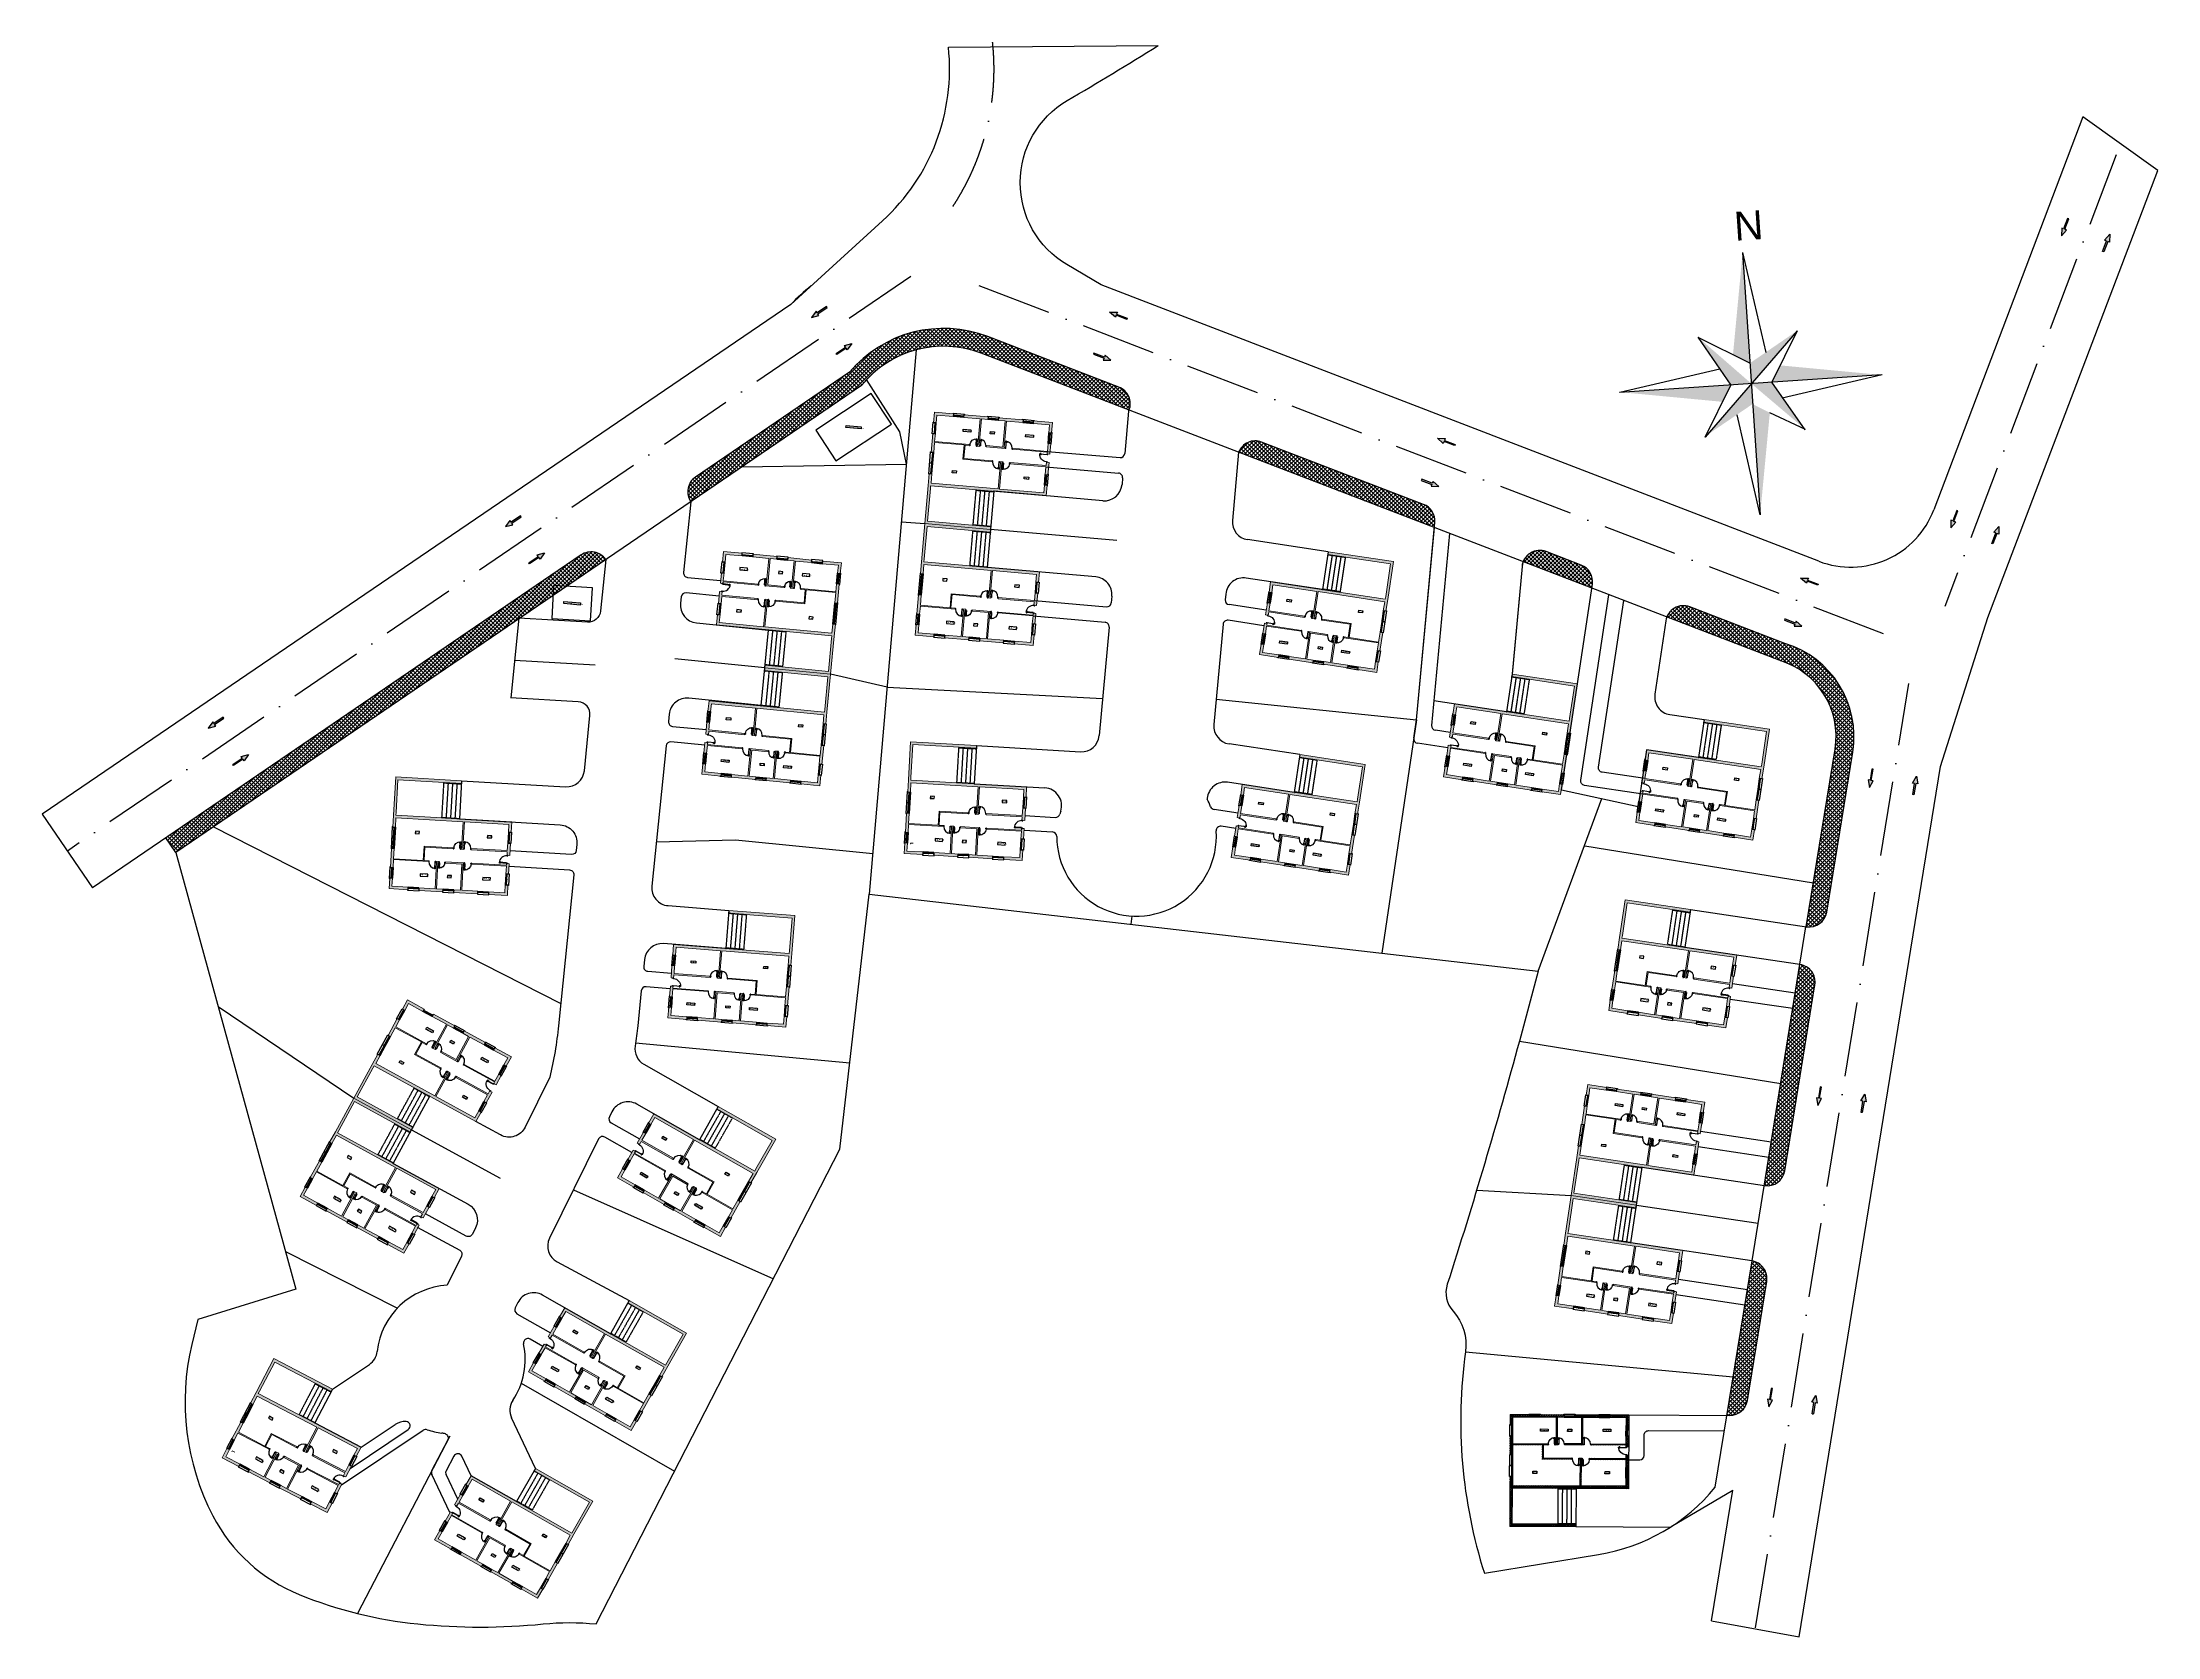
# Model space of a CAD drawing. Header units: millimetres. Extents: x 712192 to 1044287, y 40211 to 168571.
# Drawn here: x 712192 to 882495, y 40211 to 168571 of the extents above; entities that cross this region are included whole.
import ezdxf

# ---------------------------------------------------------------- set-up
doc = ezdxf.new("R2010")
doc.units = ezdxf.units.MM
doc.linetypes.add('ACAD_ISO10W100', pattern=[18, 12, -3, 0, -3])
for name, color, linetype in [('Aceras', 8, 'Continuous'), ('Carpinteria', 14, 'Continuous'), ('Cerramiento', 7, 'Continuous'), ('Cristal', 4, 'Continuous'), ('Fina', 2, 'Continuous'), ('Sombreado muros', 30, 'Continuous'), ('Textos', 5, 'Continuous')]:
    doc.layers.add(name, color=color, linetype=linetype)
for name, color, linetype, lineweight in [('Edificaciones', 6, 'Continuous', 18), ('Parcela', 1, 'Continuous', 30), ('Viales', 7, 'Continuous', 30)]:
    doc.layers.add(name, color=color, linetype=linetype, lineweight=lineweight)
doc.styles.add('basico', font='arial.ttf', dxfattribs={"width": 0.8})
doc.styles.get("Standard").update_dxf_attribs({"font": 'arial.ttf'})
pattern_1 = [(45, (270544.93, 3236.83), (-96.42192, 96.42192), []), (45, (270641.35, 3236.83), (-96.42192, 96.42192), [0, -136.361185])]

# ---------------------------------------------------------------- blocks, each defined once
blk = doc.blocks.new('p825')
at = {"layer": 'Carpinteria'}
for p, q in [((-0.05, 0.68), (-0.05, 0.78)), ((-0.04, 0.78), (-0.05, 0.78)), ((-0.04, 0.68), (-0.05, 0.68)), ((-0.05, 0), (0, 0)), ((-0.04, 0.68), (-0.04, 0.78)), ((-0.01, 0.78), (-0.02, 0.78)), ((-0.02, 0.77), (-0.02, 0.78)), ((-0.01, 0.77), (-0.02, 0.77)), ((-0.01, 0.75), (-0.01, 0.8)), ((0, 0.8), (-0.01, 0.8)), ((0, 0.75), (-0.01, 0.75)), ((0.04, 0.82), (0, 0.82)), ((0, 0.82), (0, 0)), ((0, 0), (0.04, 0)), ((0, 0), (0, -0.04)), ((0.04, 0), (0.04, 0.82)), ((0.04, 0.8), (0.05, 0.8)), ((0.04, 0.75), (0.05, 0.75)), ((0.05, 0.75), (0.05, 0.8)), ((0.05, 0.78), (0.06, 0.78)), ((0.05, 0.77), (0.06, 0.77)), ((0.06, 0.77), (0.06, 0.78)), ((0.08, 0.78), (0.09, 0.78)), ((0.08, 0.68), (0.08, 0.78)), ((0.08, 0.68), (0.09, 0.68)), ((0.09, 0.68), (0.09, 0.78)), ((0.82, 0), (0.88, 0)), ((0.82, 0), (0.82, -0.04)), ((-0.01, -0.1), (-0.05, -0.1)), ((0.01, -0.08), (-0.01, -0.1)), ((0, -0.04), (0.01, -0.04)), ((0.01, -0.04), (0.01, -0.05)), ((0.01, -0.05), (0.01, -0.06)), ((0.01, -0.06), (0.01, -0.08)), ((0.82, -0.04), (0.81, -0.04)), ((0.81, -0.04), (0.81, -0.05)), ((0.81, -0.05), (0.81, -0.06)), ((0.81, -0.06), (0.81, -0.08)), ((0.81, -0.08), (0.84, -0.1)), ((0.86, -0.1), (0.84, -0.1)), ((0.86, -0.1), (0.88, -0.1))]:
    blk.add_line(p, q, dxfattribs=at)
for centre, radius, start, end in [((-0.05, 0.78), 0.005, 90, 180), ((-0.05, 0.68), 0.005, 180, 270), ((-0.03, 0.81), 0.0294, 248.0255, 291.9745), ((-0.03, 0.74), 0.0294, 68.0255, 111.9745), ((-0.04, 0.68), 0.005, 270, 0), ((0, 0), 0.825, 0, 90), ((0.07, 0.81), 0.0294, 248.0255, 291.9745), ((0.07, 0.74), 0.0294, 68.0255, 111.9745), ((0.08, 0.68), 0.005, 180, 270), ((0.09, 0.78), 0.005, 0, 90), ((0.09, 0.68), 0.005, 270, 0)]:
    blk.add_arc(centre, radius, start, end, dxfattribs=at)
at = {"layer": 'Cerramiento'}
for p, q in [((-0.05, 0), (-0.05, -0.1)), ((0.88, 0), (0.88, -0.1))]:
    blk.add_line(p, q, dxfattribs=at)
blk = doc.blocks.new('p725')
at = {"layer": 'Carpinteria'}
for p, q in [((-0.05, 0.58), (-0.05, 0.68)), ((-0.04, 0.68), (-0.05, 0.68)), ((-0.04, 0.58), (-0.05, 0.58)), ((-0.05, 0), (0, 0)), ((-0.04, 0.58), (-0.04, 0.68)), ((-0.01, 0.68), (-0.02, 0.68)), ((-0.02, 0.67), (-0.02, 0.68)), ((-0.01, 0.67), (-0.02, 0.67)), ((-0.01, 0.65), (-0.01, 0.7)), ((0, 0.7), (-0.01, 0.7)), ((0, 0.65), (-0.01, 0.65)), ((0.04, 0.72), (0, 0.72)), ((0, 0.72), (0, -0.04)), ((0, 0), (0.04, 0)), ((0.04, 0), (0.04, 0.72)), ((0.04, 0.7), (0.05, 0.7)), ((0.04, 0.65), (0.05, 0.65)), ((0.05, 0.65), (0.05, 0.7)), ((0.05, 0.68), (0.06, 0.68)), ((0.05, 0.67), (0.06, 0.67)), ((0.06, 0.67), (0.06, 0.68)), ((0.08, 0.68), (0.09, 0.68)), ((0.08, 0.58), (0.08, 0.68)), ((0.08, 0.58), (0.09, 0.58)), ((0.09, 0.58), (0.09, 0.68)), ((0.72, 0), (0.78, 0)), ((0.72, 0), (0.72, -0.04)), ((-0.01, -0.1), (-0.05, -0.1)), ((0.01, -0.08), (-0.01, -0.1)), ((0, -0.04), (0.01, -0.04)), ((0.01, -0.04), (0.01, -0.08)), ((0.72, -0.04), (0.71, -0.04)), ((0.71, -0.04), (0.71, -0.08)), ((0.74, -0.1), (0.71, -0.08)), ((0.76, -0.1), (0.74, -0.1)), ((0.76, -0.1), (0.78, -0.1))]:
    blk.add_line(p, q, dxfattribs=at)
for centre, radius, start, end in [((-0.05, 0.68), 0.005, 90, 180), ((-0.05, 0.58), 0.005, 180, 270), ((-0.03, 0.71), 0.0294, 248.0255, 291.9745), ((-0.03, 0.64), 0.0294, 68.0255, 111.9745), ((-0.04, 0.58), 0.005, 270, 0), ((0, 0), 0.725, 0, 90), ((0.07, 0.71), 0.0294, 248.0255, 291.9745), ((0.07, 0.64), 0.0294, 68.0255, 111.9745), ((0.08, 0.58), 0.005, 180, 270), ((0.09, 0.68), 0.005, 0, 90), ((0.09, 0.58), 0.005, 270, 0)]:
    blk.add_arc(centre, radius, start, end, dxfattribs=at)
at = {"layer": 'Cerramiento'}
for p, q in [((-0.05, 0), (-0.05, -0.1)), ((0.78, -0.1), (0.78, 0))]:
    blk.add_line(p, q, dxfattribs=at)
blk = doc.blocks.new('ven2')
at = {"layer": 'Carpinteria'}
for p, q in [((0, 0.5), (0.04, 0.5)), ((0.03, 0.3), (0, 0.3)), ((0.02, 0.3), (0.02, 0.2)), ((0.02, 0.2), (0.06, 0.2)), ((0.04, 0.4), (0.03, 0.4)), ((0.03, 0.4), (0.03, 0.3)), ((0.04, 0.5), (0.04, 0.4)), ((1, 0.5), (0.04, 0.5)), ((0.06, 0.4), (0.04, 0.4)), ((0.06, 0.2), (0.06, 0.4)), ((0.47, 0.4), (0.06, 0.4)), ((0.49, 0.2), (0.06, 0.2)), ((0.47, 0.2), (0.47, 0.4)), ((0.47, 0.4), (0.53, 0.4)), ((0.49, 0.2), (0.49, 0.3)), ((0.49, 0.3), (0.51, 0.3)), ((0.53, 0.2), (0.49, 0.2)), ((0.51, 0.3), (0.51, 0.4)), ((0.53, 0.4), (0.53, 0.2)), ((0.94, 0.4), (0.53, 0.4)), ((0.94, 0.2), (0.53, 0.2)), ((0.96, 0.4), (0.94, 0.4)), ((0.94, 0.4), (0.94, 0.2)), ((0.94, 0.2), (0.98, 0.2)), ((0.96, 0.4), (0.96, 0.5)), ((0.96, 0.5), (1, 0.5)), ((0.97, 0.4), (0.96, 0.4)), ((0.97, 0.3), (0.97, 0.4)), ((1, 0.3), (0.97, 0.3)), ((0.98, 0.2), (0.98, 0.3))]:
    blk.add_line(p, q, dxfattribs=at)
at = {"layer": 'Cerramiento'}
for p, q in [((0, 1), (0, 0)), ((1, 0), (1, 1))]:
    blk.add_line(p, q, dxfattribs=at)
at = {"layer": 'Cristal'}
for p, q in [((0.47, 0.3), (0.06, 0.3)), ((0.53, 0.3), (0.94, 0.3))]:
    blk.add_line(p, q, dxfattribs=at)
blk = doc.blocks.new('p625')
at = {"layer": 'Carpinteria'}
for p, q in [((-0.04, 0.59), (-0.05, 0.59)), ((-0.05, 0.48), (-0.05, 0.58)), ((-0.04, 0.47), (-0.05, 0.47)), ((-0.05, 0), (0, 0)), ((-0.04, 0.48), (-0.04, 0.59)), ((-0.02, 0.57), (-0.02, 0.59)), ((-0.01, 0.59), (-0.02, 0.59)), ((-0.01, 0.57), (-0.02, 0.57)), ((0, 0.6), (-0.01, 0.6)), ((-0.01, 0.55), (-0.01, 0.6)), ((0, 0.55), (-0.01, 0.55)), ((0.04, 0.62), (0, 0.62)), ((0, 0.62), (0, -0.04)), ((0, 0), (0.04, 0)), ((0.04, 0), (0.04, 0.62)), ((0.04, 0.6), (0.05, 0.6)), ((0.04, 0.55), (0.05, 0.55)), ((0.05, 0.55), (0.05, 0.6)), ((0.05, 0.59), (0.06, 0.59)), ((0.05, 0.57), (0.06, 0.57)), ((0.06, 0.57), (0.06, 0.59)), ((0.08, 0.48), (0.08, 0.59)), ((0.08, 0.59), (0.09, 0.59)), ((0.08, 0.47), (0.09, 0.47)), ((0.09, 0.48), (0.09, 0.58)), ((0.62, 0), (0.68, 0)), ((0.62, 0), (0.62, -0.04)), ((-0.01, -0.1), (-0.05, -0.1)), ((0.01, -0.08), (-0.01, -0.1)), ((0, -0.04), (0.01, -0.04)), ((0.01, -0.04), (0.01, -0.08)), ((0.62, -0.04), (0.62, -0.04)), ((0.62, -0.04), (0.62, -0.08)), ((0.64, -0.1), (0.62, -0.08)), ((0.66, -0.1), (0.64, -0.1)), ((0.66, -0.1), (0.68, -0.1))]:
    blk.add_line(p, q, dxfattribs=at)
for centre, radius, start, end in [((-0.05, 0.58), 0.005, 90, 180), ((-0.05, 0.48), 0.005, 180, 270), ((-0.03, 0.61), 0.0294, 248.0255, 291.9745), ((-0.03, 0.54), 0.0294, 68.0255, 111.9745), ((-0.04, 0.48), 0.005, 270, 0), ((0, 0), 0.625, 0, 90), ((0.07, 0.61), 0.0294, 248.0255, 291.9745), ((0.07, 0.54), 0.0294, 68.0255, 111.9745), ((0.08, 0.48), 0.005, 180, 270), ((0.09, 0.58), 0.005, 0, 90), ((0.09, 0.48), 0.005, 270, 0)]:
    blk.add_arc(centre, radius, start, end, dxfattribs=at)
at = {"layer": 'Cerramiento'}
for p, q in [((-0.05, -0.1), (-0.05, 0)), ((0.68, -0.1), (0.68, 0))]:
    blk.add_line(p, q, dxfattribs=at)
blk = doc.blocks.new('NORTE4')
at = {"linetype": 'ByBlock'}
for p, q in [((-0.002, -0.5864), (0.002, 0.5971)), ((0.0033, 0.5949), (0.0758, 0.139)), ((-0.226, 0.227), (0.0003, 0.0946)), ((0.2226, -0.2197), (-0.226, 0.227)), ((0.2256, 0.2274), (0.0003, 0.0946)), ((0.2256, 0.2274), (0.0926, 0.0017)), ((-0.5918, 0.004), (-0.1359, 0.0764)), ((0.5918, 0), (-0.5918, 0.004)), ((-0.2245, -0.2245), (0.0007, -0.0906)), ((-0.2227, -0.2263), (-0.1361, -0.0716)), ((0.2226, -0.2197), (0.0005, -0.0909)), ((0.5918, 0), (0.1359, -0.0725)), ((-0.0023, -0.5874), (-0.0748, -0.1315))]:
    blk.add_line(p, q, dxfattribs=at)
for points in [[(0.0033, 0.5949), (-0.0722, 0.1392), (0.0017, 0.0957)], [(-0.2197, 0.2226), (-0.0906, 0.0007), (0.002, 0)], [(0.2256, 0.2274), (0.0007, 0.0949), (0, 0.002)], [(-0.5918, 0.004), (-0.1361, -0.0716), (-0.0926, 0.0023)], [(-0.2227, -0.2263), (0.0005, -0.0909), (0, 0.002)], [(0.2226, -0.2197), (0.0926, 0.0017), (0, 0.002)], [(0.5918, 0), (0.1361, 0.0755), (0.0926, 0.0017)], [(-0.0023, -0.5874), (0.0731, -0.1317), (-0.0007, -0.0882)]]:
    blk.add_solid(points, dxfattribs=at)
blk.add_text('N', height=0.13, rotation=269.8036, dxfattribs=at).set_placement((0.646, 0.0308))

msp = doc.modelspace()

# ---------------------------------------------------------------- hatches: boundary and pattern name
at = {"layer": 'Aceras'}
h = msp.add_hatch(dxfattribs=at)
h.set_pattern_fill('ANSI37', color=256, scale=71.580675)
h.set_pattern_definition([(45, (270544.93, 3236.83), (-160.7032, 160.7032), []), (135, (270544.93, 3236.83), (-160.7032, -160.7032), [])])
h.paths.add_polyline_path([(757552, 126920, 0.4142136), (755563, 127297), (722138, 104533), (722944, 103350)])
h.paths.add_polyline_path([(787790, 143539), (799687, 138960, 0.4142136), (798865, 140810), (788304, 144875, 0.3196748), (777176, 142017), (764778, 133574, 0.4142136), (764401, 131584), (778150, 140948, -0.3258219)])
h.paths.add_polyline_path([(824260, 129503), (824297, 129905, 0.3357623), (823386, 131373), (810355, 136388, 0.4142136), (808504, 135566)])
h.paths.add_polyline_path([(833260, 127573, 0.4142136), (831409, 126751), (836939, 124623), (836986, 124935, 0.3518538), (836085, 126485)])
h.paths.add_polyline_path([(852012, 118821, -0.3782036), (856528, 111652), (854208, 97365, 0.4142136), (855850, 98548), (857942, 111422, 0.3759584), (852475, 120177), (844825, 123121, 0.4142136), (842975, 122299)])
h.paths.add_polyline_path([(854898, 92685, 0.4217294), (853678, 94333), (850815, 76534, 0.4161223), (852466, 77716)])
h.paths.add_polyline_path([(851021, 68815, 0.4142136), (849837, 70458), (847818, 58027), (848044, 58026, 0.3690673), (849463, 59228)])
at = {"layer": 'Sombreado muros'}
h = msp.add_hatch(dxfattribs=at)
h.set_pattern_fill('SACNCR', color=256, scale=57.26454)
h.set_pattern_definition(pattern_1)
h.paths.add_polyline_path([(784023, 138799), (783949, 137945), (784163, 137926), (784219, 138566), (785524, 138453), (785542, 138667)])
h.paths.add_polyline_path([(788345, 138423), (786398, 138592), (786379, 138378), (787684, 138265), (787499, 136129), (787427, 136135), (787421, 136064), (787671, 136042), (787680, 136149), (787609, 136155), (787791, 138255), (788326, 138209)])
h.paths.add_polyline_path([(791147, 138179), (789201, 138348), (789182, 138134), (789717, 138088), (789534, 135988), (788268, 136098), (788259, 135991), (789703, 135865), (789709, 135936), (789638, 135943), (789824, 138079), (791129, 137965)])
h.paths.add_polyline_path([(793522, 137973), (792003, 138105), (791984, 137891), (793289, 137777), (793234, 137137), (793448, 137119)])
h.paths.add_polyline_path([(793373, 136263), (793159, 136281), (793104, 135641), (790298, 135885), (790291, 135814), (793098, 135570), (793085, 135427), (793299, 135409)])
h.paths.add_polyline_path([(793242, 134749), (793028, 134768), (793004, 134500), (790099, 134753), (790089, 134646), (792995, 134393), (792942, 133779), (793156, 133760)])
h.paths.add_polyline_path([(789247, 132603), (789430, 134703), (789501, 134697), (789510, 134804), (789261, 134826), (789254, 134755), (789326, 134748), (789140, 132612), (783742, 133082), (783807, 133829), (783593, 133848), (783509, 132886), (783243, 129821), (788538, 129361), (788557, 129575), (788521, 129578), (783456, 130018), (783685, 132656), (783704, 132870), (793008, 132060), (793081, 132905), (792867, 132923), (792813, 132293)])
h.paths.add_polyline_path([(784027, 136359), (786410, 136152), (786311, 135011), (788666, 134806), (788672, 134877), (786389, 135076), (786482, 136145), (786833, 136115), (786839, 136186), (784033, 136430), (784089, 137070), (783875, 137089), (783742, 135559), (783956, 135540)])
h.paths.add_polyline_path([(783171, 126739), (783189, 126953), (783419, 129590), (788520, 129147), (788538, 129361), (783243, 129821), (782976, 126756), (782892, 125795), (783106, 125776), (783171, 126523), (788570, 126054), (788384, 123918), (788313, 123924), (788306, 123853), (788556, 123831), (788565, 123938), (788494, 123944), (788677, 126045), (792242, 125735), (792187, 125104), (792401, 125086), (792475, 125930), (788283, 126294)])
h.paths.add_polyline_path([(792327, 124230), (792113, 124249), (792060, 123634), (789154, 123887), (789144, 123780), (792050, 123527), (792027, 123260), (792241, 123241)])
h.paths.add_polyline_path([(792184, 122582), (791970, 122600), (791957, 122458), (789151, 122702), (789145, 122630), (791951, 122386), (791895, 121746), (792109, 121728)])
h.paths.add_polyline_path([(792035, 120872), (791821, 120890), (791765, 120250), (790460, 120364), (790442, 120150), (791961, 120018)])
h.paths.add_polyline_path([(789604, 120438), (788299, 120552), (788485, 122688), (788557, 122682), (788563, 122753), (787119, 122878), (787109, 122771), (788375, 122661), (788193, 120561), (787658, 120608), (787639, 120394), (789586, 120224)])
h.paths.add_polyline_path([(786267, 120728), (786450, 122829), (786521, 122823), (786530, 122930), (786281, 122951), (786275, 122880), (786346, 122874), (786160, 120738), (784855, 120851), (784837, 120637), (786783, 120468), (786802, 120682)])
h.paths.add_polyline_path([(783999, 120926), (782694, 121039), (782750, 121679), (782536, 121698), (782462, 120844), (783981, 120712)])
h.paths.add_polyline_path([(782958, 124065), (782744, 124083), (782611, 122554), (782824, 122535), (782880, 123175), (785686, 122931), (785692, 123002), (785341, 123033), (785434, 124103), (787718, 123904), (787724, 123975), (785369, 124180), (785270, 123039), (782886, 123246)])
h = msp.add_hatch(dxfattribs=at)
h.set_pattern_fill('SACNCR', color=256, scale=57.26454)
h.set_pattern_definition(pattern_1)
h.paths.add_polyline_path([(771348, 127163), (769403, 127352), (769382, 127138), (770686, 127012), (770480, 124878), (770409, 124884), (770402, 124813), (771844, 124674), (771855, 124781), (770590, 124903), (770793, 127001), (771327, 126950)])
h.paths.add_polyline_path([(774148, 126893), (772203, 127081), (772182, 126867), (772717, 126815), (772514, 124717), (772443, 124724), (772432, 124617), (772682, 124593), (772689, 124664), (772617, 124671), (772824, 126805), (774128, 126679)])
h.paths.add_polyline_path([(767031, 127581), (766948, 126728), (767162, 126707), (767224, 127347), (768527, 127220), (768548, 127434)])
h.paths.add_polyline_path([(767079, 125852), (766865, 125873), (766783, 125019), (766996, 124999), (767010, 125141), (769814, 124870), (769821, 124941), (767017, 125213)])
h.paths.add_polyline_path([(776521, 126663), (775003, 126810), (774983, 126596), (776286, 126470), (776224, 125830), (776438, 125810)])
h.paths.add_polyline_path([(776356, 124955), (776142, 124975), (776080, 124336), (773276, 124607), (773269, 124536), (773620, 124502), (773517, 123433), (771235, 123654), (771228, 123583), (773581, 123355), (773692, 124495), (776073, 124265), (775994, 123447), (776208, 123426)])
h.paths.add_polyline_path([(776042, 121716), (775829, 121737), (775756, 120991), (770363, 121512), (770569, 123646), (770641, 123639), (770647, 123711), (770398, 123735), (770388, 123628), (770459, 123621), (770256, 121523), (766694, 121867), (766754, 122497), (766541, 122518), (766459, 121676), (766774, 121644), (775755, 120775), (775734, 120561), (775479, 117926), (770383, 118419), (770362, 118205), (775653, 117694), (775949, 120756)])
h.paths.add_polyline_path([(766907, 124073), (766933, 124340), (766719, 124360), (766623, 123373), (766837, 123352), (766897, 123966), (769800, 123685), (769810, 123792)])
h = msp.add_hatch(dxfattribs=at)
h.set_pattern_fill('SACNCR', color=256, scale=57.26454)
h.set_pattern_definition(pattern_1)
h.paths.add_polyline_path([(820967, 126759), (815711, 127553), (815678, 127341), (820741, 126576), (820346, 123958), (820314, 123746), (811079, 125142), (810953, 124304), (811165, 124272), (811259, 124897), (814798, 124362), (814483, 122278), (814412, 122289), (814402, 122218), (814396, 122182), (814644, 122145), (814655, 122216), (814584, 122226), (814904, 124346), (820262, 123536), (820150, 122795), (820362, 122763), (820507, 123717)])
h.paths.add_polyline_path([(820106, 121064), (819893, 121096), (819771, 120284), (817405, 120642), (817576, 121774), (815239, 122127), (815228, 122057), (817495, 121714), (817334, 120652), (816986, 120705), (816975, 120634), (819760, 120213), (819664, 119578), (819876, 119546)])
h.paths.add_polyline_path([(819748, 118697), (819535, 118729), (819439, 118093), (818144, 118289), (818112, 118077), (819620, 117849)])
h.paths.add_polyline_path([(816000, 118613), (816320, 120733), (816391, 120723), (816402, 120793), (816154, 120831), (816138, 120725), (816209, 120714), (815893, 118629), (815363, 118710), (815331, 118497), (817263, 118205), (817295, 118417)])
h.paths.add_polyline_path([(814513, 118838), (813982, 118918), (814298, 121003), (815554, 120813), (815570, 120919), (814137, 121136), (814126, 121065), (814197, 121054), (813876, 118934), (812581, 119130), (812549, 118918), (814481, 118626)])
h.paths.add_polyline_path([(810437, 119454), (810533, 120090), (810320, 120122), (810192, 119274), (811700, 119046), (811732, 119258)])
h.paths.add_polyline_path([(810757, 121574), (813542, 121153), (813553, 121224), (810768, 121645), (810789, 121787), (810577, 121819), (810449, 120971), (810661, 120939)])
h.paths.add_polyline_path([(811036, 123423), (810824, 123455), (810676, 122473), (810888, 122441), (810928, 122707), (813812, 122271), (813828, 122377), (810944, 122813)])
h = msp.add_hatch(dxfattribs=at)
h.set_pattern_fill('SACNCR', color=256, scale=57.26454)
h.set_pattern_definition(pattern_1)
h.paths.add_polyline_path([(775357, 114631), (775653, 117694), (770362, 118205), (770341, 117992), (770377, 117988), (775438, 117499), (775183, 114864), (775163, 114650), (765867, 115549), (765785, 114706), (765999, 114685), (766060, 115315), (769622, 114970), (769419, 112872), (769348, 112878), (769341, 112807), (769338, 112772), (769587, 112748), (769594, 112819), (769523, 112826), (769729, 114960), (775123, 114438), (775050, 113692), (775264, 113671)])
h.paths.add_polyline_path([(775099, 111961), (774885, 111982), (774806, 111164), (772424, 111394), (772535, 112534), (770182, 112762), (770175, 112691), (772457, 112470), (772353, 111401), (772002, 111435), (771995, 111364), (774799, 111093), (774737, 110453), (774951, 110432)])
h.paths.add_polyline_path([(774868, 109578), (774654, 109598), (774593, 108959), (773289, 109085), (773268, 108871), (774786, 108724)])
h.paths.add_polyline_path([(771130, 109294), (771336, 111428), (771408, 111421), (771414, 111492), (771165, 111516), (771155, 111409), (771226, 111402), (771023, 109304), (770489, 109356), (770468, 109142), (772413, 108954), (772434, 109167)])
h.paths.add_polyline_path([(769634, 109438), (769099, 109490), (769302, 111588), (770567, 111466), (770577, 111573), (769134, 111713), (769128, 111641), (769199, 111634), (768992, 109500), (767689, 109626), (767668, 109413), (769613, 109225)])
h.paths.add_polyline_path([(766834, 109709), (765530, 109835), (765592, 110475), (765378, 110495), (765295, 109642), (766813, 109495)])
h.paths.add_polyline_path([(765736, 111969), (768540, 111698), (768547, 111769), (765743, 112041), (765757, 112183), (765543, 112204), (765461, 111350), (765674, 111330)])
h.paths.add_polyline_path([(765916, 113830), (765702, 113851), (765607, 112863), (765821, 112842), (765846, 113109), (768750, 112828), (768760, 112935), (765857, 113216)])
h = msp.add_hatch(dxfattribs=at)
h.set_pattern_fill('SACNCR', color=256, scale=57.26454)
h.set_pattern_definition(pattern_1)
h.paths.add_polyline_path([(830519, 117715), (830486, 117503), (830522, 117498), (835549, 116738), (835154, 114120), (835122, 113908), (825887, 115304), (825761, 114466), (825973, 114434), (826068, 115059), (829606, 114524), (829291, 112440), (829220, 112450), (829204, 112344), (829452, 112307), (829463, 112378), (829392, 112388), (829712, 114508), (835070, 113698), (834958, 112957), (835171, 112925), (835315, 113879), (835775, 116921)])
h.paths.add_polyline_path([(834914, 111226), (834701, 111258), (834579, 110446), (832213, 110804), (832384, 111936), (830047, 112289), (830036, 112219), (832303, 111876), (832142, 110814), (831794, 110867), (831783, 110796), (834568, 110375), (834472, 109740), (834684, 109708)])
h.paths.add_polyline_path([(834556, 108858), (834343, 108891), (834247, 108255), (832952, 108451), (832920, 108239), (834428, 108011)])
h.paths.add_polyline_path([(830808, 108775), (831128, 110895), (831199, 110884), (831210, 110955), (830962, 110993), (830946, 110887), (831017, 110876), (830702, 108791), (830171, 108871), (830139, 108659), (832071, 108367), (832103, 108579)])
h.paths.add_polyline_path([(829321, 109000), (828791, 109080), (829106, 111165), (830362, 110975), (830378, 111081), (828945, 111298), (828934, 111227), (829005, 111216), (828684, 109096), (827389, 109292), (827357, 109080), (829289, 108788)])
h.paths.add_polyline_path([(826540, 109420), (825245, 109616), (825341, 110252), (825128, 110284), (825000, 109436), (826508, 109208)])
h.paths.add_polyline_path([(825576, 111807), (825597, 111948), (825385, 111981), (825257, 111133), (825469, 111101), (825565, 111736), (828350, 111315), (828361, 111386)])
h.paths.add_polyline_path([(825845, 113584), (825632, 113617), (825484, 112635), (825696, 112603), (825736, 112869), (828620, 112433), (828637, 112539), (825752, 112975)])
h = msp.add_hatch(dxfattribs=at)
h.set_pattern_fill('SACNCR', color=256, scale=57.26454)
h.set_pattern_definition(pattern_1)
h.paths.add_polyline_path([(851231, 113261), (845973, 114042), (845941, 113830), (845977, 113825), (851006, 113077), (850617, 110458), (850585, 110246), (841347, 111620), (841223, 110781), (841435, 110750), (841528, 111376), (845068, 110849), (844758, 108764), (844687, 108774), (844672, 108668), (844919, 108631), (844930, 108702), (844859, 108713), (845174, 110833), (850534, 110036), (850424, 109295), (850636, 109263), (850778, 110217)])
h.paths.add_polyline_path([(850384, 107564), (850171, 107595), (850050, 106783), (847684, 107135), (847852, 108268), (845514, 108615), (845504, 108544), (847771, 108207), (847613, 107145), (847264, 107197), (847254, 107126), (850040, 106712), (849945, 106076), (850158, 106045)])
h.paths.add_polyline_path([(841309, 109900), (841096, 109932), (840950, 108950), (841163, 108919), (841202, 109184), (844087, 108755), (844103, 108861), (841218, 109290)])
h.paths.add_polyline_path([(841034, 108051), (843820, 107637), (843830, 107708), (841044, 108122), (841065, 108264), (840853, 108295), (840727, 107447), (840939, 107416)])
h.paths.add_polyline_path([(840813, 106566), (840601, 106598), (840475, 105750), (841983, 105525), (842014, 105738), (840719, 105930)])
h.paths.add_polyline_path([(844266, 105403), (844576, 107488), (845833, 107301), (845848, 107408), (844415, 107621), (844404, 107550), (844475, 107540), (844160, 105419), (842864, 105611), (842832, 105399), (844765, 105112), (844797, 105324)])
h.paths.add_polyline_path([(846284, 105103), (846599, 107224), (846670, 107213), (846680, 107284), (846432, 107321), (846417, 107215), (846487, 107204), (846177, 105119), (845646, 105198), (845615, 104985), (847548, 104698), (847579, 104910)])
h.paths.add_polyline_path([(850031, 105195), (849819, 105227), (849725, 104591), (848429, 104784), (848397, 104572), (849905, 104347)])
h = msp.add_hatch(dxfattribs=at)
h.set_pattern_fill('SACNCR', color=256, scale=57.26454)
h.set_pattern_definition(pattern_1)
h.paths.add_polyline_path([(782282, 112030), (787393, 111731), (787406, 111946), (782099, 112256), (781920, 109185), (781863, 108222), (782078, 108209), (782121, 108958), (787531, 108641), (787406, 106501), (787334, 106505), (787330, 106434), (787580, 106419), (787586, 106526), (787515, 106530), (787638, 108635), (791211, 108426), (791174, 107794), (791388, 107782), (791438, 108628), (782115, 109173), (782127, 109388)])
h.paths.add_polyline_path([(791242, 105273), (791027, 105285), (791019, 105142), (788207, 105307), (788203, 105235), (791015, 105071), (790977, 104429), (791192, 104417)])
h.paths.add_polyline_path([(791338, 106924), (791124, 106937), (791088, 106321), (788176, 106492), (788170, 106384), (791082, 106214), (791066, 105946), (791280, 105934)])
h.paths.add_polyline_path([(781929, 105674), (781977, 106494), (781763, 106507), (781673, 104974), (781888, 104961), (781925, 105602), (784737, 105438), (784741, 105509), (784389, 105530), (784452, 106602), (786740, 106468), (786745, 106539), (784385, 106678), (784318, 105534)])
h.paths.add_polyline_path([(783108, 103386), (781800, 103462), (781837, 104104), (781623, 104116), (781573, 103260), (783095, 103171)])
h.paths.add_polyline_path([(785916, 103221), (785380, 103253), (785503, 105357), (785575, 105353), (785581, 105460), (785331, 105475), (785327, 105403), (785398, 105399), (785273, 103259), (783965, 103335), (783953, 103121), (785903, 103007)])
h.paths.add_polyline_path([(788724, 103057), (787417, 103133), (787542, 105274), (787613, 105270), (787617, 105341), (786170, 105426), (786164, 105319), (787433, 105244), (787309, 103140), (786773, 103171), (786761, 102957), (788712, 102843)])
h.paths.add_polyline_path([(791141, 103559), (790927, 103572), (790889, 102930), (789582, 103007), (789569, 102792), (791091, 102703)])
h = msp.add_hatch(dxfattribs=at)
h.set_pattern_fill('SACNCR', color=256, scale=57.26454)
h.set_pattern_definition(pattern_1)
h.paths.add_polyline_path([(808802, 108818), (808676, 107980), (808888, 107948), (808983, 108574), (812521, 108039), (812206, 105954), (812136, 105965), (812120, 105859), (812367, 105821), (812378, 105892), (812307, 105903), (812628, 108023), (817985, 107213), (817873, 106471), (818086, 106439), (818230, 107393), (818690, 110435), (813434, 111230), (813402, 111017), (813437, 111012), (818465, 110252), (818069, 107634), (818037, 107422)])
h.paths.add_polyline_path([(808760, 107099), (808547, 107131), (808399, 106150), (808611, 106117), (808651, 106383), (811536, 105947), (811552, 106053), (808668, 106489)])
h.paths.add_polyline_path([(808480, 105250), (811265, 104829), (811276, 104900), (808491, 105321), (808512, 105463), (808300, 105495), (808172, 104647), (808384, 104615)])
h.paths.add_polyline_path([(817829, 104740), (817617, 104772), (817494, 103960), (815128, 104318), (815299, 105450), (812962, 105804), (812951, 105733), (815218, 105390), (815057, 104329), (814709, 104381), (814698, 104310), (817483, 103889), (817387, 103254), (817599, 103222)])
h.paths.add_polyline_path([(817471, 102373), (817259, 102405), (817163, 101769), (815867, 101965), (815835, 101753), (817343, 101525)])
h.paths.add_polyline_path([(813723, 102289), (814043, 104409), (814114, 104399), (814125, 104470), (813877, 104507), (813861, 104401), (813932, 104390), (813617, 102306), (813086, 102386), (813054, 102173), (814986, 101881), (815018, 102094)])
h.paths.add_polyline_path([(811706, 102594), (812021, 104679), (813277, 104489), (813293, 104595), (811860, 104812), (811849, 104741), (811920, 104730), (811600, 102610), (810304, 102806), (810272, 102594), (812204, 102302), (812237, 102514)])
h.paths.add_polyline_path([(808160, 103130), (808256, 103766), (808044, 103798), (807915, 102950), (809423, 102722), (809455, 102935)])
h = msp.add_hatch(dxfattribs=at)
h.set_pattern_fill('SACNCR', color=256, scale=57.26454)
h.set_pattern_definition(pattern_1)
h.paths.add_polyline_path([(740656, 106346), (740668, 106560), (740823, 109203), (745935, 108904), (745947, 109119), (740641, 109429), (740461, 106357), (740405, 105394), (740619, 105382), (740663, 106130), (746072, 105814), (745947, 103674), (745875, 103678), (745871, 103606), (746121, 103592), (746128, 103699), (746056, 103703), (746179, 105808), (749752, 105599), (749715, 104967), (749930, 104955), (749979, 105801)])
h.paths.add_polyline_path([(740519, 103667), (740304, 103679), (740215, 102146), (740429, 102134), (740466, 102775), (743278, 102611), (743282, 102682), (742931, 102703), (742993, 103775), (745282, 103641), (745286, 103712), (742926, 103850), (742859, 102707), (740471, 102847)])
h.paths.add_polyline_path([(740379, 101276), (740164, 101289), (740114, 100433), (741636, 100344), (741649, 100558), (740341, 100635)])
h.paths.add_polyline_path([(744457, 100394), (743921, 100425), (744044, 102530), (744116, 102526), (744122, 102633), (743872, 102648), (743868, 102576), (743939, 102572), (743814, 100432), (742506, 100508), (742494, 100294), (744445, 100180)])
h.paths.add_polyline_path([(747266, 100230), (745958, 100306), (746083, 102447), (746155, 102443), (746159, 102514), (744712, 102599), (744705, 102491), (745974, 102417), (745851, 100313), (745315, 100344), (745302, 100130), (747253, 100015)])
h.paths.add_polyline_path([(749783, 102445), (749568, 102458), (749560, 102315), (746748, 102479), (746744, 102408), (749556, 102244), (749518, 101602), (749733, 101590)])
h.paths.add_polyline_path([(749879, 104097), (749665, 104110), (749629, 103494), (746717, 103664), (746711, 103557), (749623, 103387), (749607, 103119), (749822, 103106)])
h.paths.add_polyline_path([(749683, 100732), (749468, 100745), (749431, 100103), (748123, 100180), (748110, 99965), (749633, 99876)])
h = msp.add_hatch(dxfattribs=at)
h.set_pattern_fill('SACNCR', color=256, scale=57.26454)
h.set_pattern_definition(pattern_1)
h.paths.add_polyline_path([(839627, 99533), (839174, 96489), (839032, 95535), (839245, 95504), (839355, 96245), (844715, 95449), (844399, 93328), (844328, 93338), (844318, 93268), (844566, 93231), (844582, 93337), (844511, 93347), (844821, 95433), (848361, 94906), (848268, 94281), (848480, 94249), (848605, 95087), (839367, 96461), (839399, 96673), (839788, 99292), (844853, 98539), (844885, 98751)])
h.paths.add_polyline_path([(838992, 93804), (838780, 93836), (838554, 92317), (838766, 92286), (838861, 92921), (841647, 92507), (841657, 92578), (841308, 92629), (841466, 93692), (843734, 93354), (843744, 93425), (841406, 93773), (841238, 92640), (838871, 92992)])
h.paths.add_polyline_path([(848354, 93399), (848142, 93431), (848051, 92821), (845166, 93250), (845150, 93144), (848035, 92715), (847996, 92449), (848208, 92418)])
h.paths.add_polyline_path([(848111, 91763), (847898, 91794), (847877, 91653), (845091, 92067), (845081, 91996), (847867, 91582), (847772, 90946), (847985, 90915)])
h.paths.add_polyline_path([(847858, 90065), (847646, 90097), (847551, 89461), (846256, 89654), (846224, 89441), (847732, 89217)])
h.paths.add_polyline_path([(844110, 89973), (844426, 92094), (844496, 92083), (844507, 92154), (843073, 92367), (843057, 92261), (844314, 92074), (844004, 89989), (843473, 90068), (843442, 89855), (845374, 89568), (845406, 89780)])
h.paths.add_polyline_path([(842623, 90194), (842092, 90273), (842403, 92358), (842473, 92348), (842489, 92454), (842241, 92491), (842231, 92420), (842302, 92409), (841986, 90289), (840691, 90481), (840659, 90269), (842592, 89982)])
h.paths.add_polyline_path([(839841, 90608), (838545, 90800), (838640, 91436), (838427, 91467), (838301, 90620), (839809, 90395)])
h = msp.add_hatch(dxfattribs=at)
h.set_pattern_fill('SACNCR', color=256, scale=57.26454)
h.set_pattern_definition(pattern_1)
h.paths.add_polyline_path([(763019, 95946), (762953, 95101), (763167, 95084), (763216, 95715), (766784, 95435), (766620, 93334), (766548, 93339), (766543, 93268), (766540, 93232), (766790, 93213), (766795, 93284), (766724, 93289), (766891, 95427), (772293, 95004), (772235, 94257), (772449, 94240), (772524, 95202), (772764, 98269), (767465, 98684), (767448, 98470), (767484, 98467), (772553, 98070), (772346, 95431), (772330, 95217)])
h.paths.add_polyline_path([(766897, 89905), (766362, 89947), (766526, 92048), (767793, 91949), (767801, 92056), (766356, 92169), (766351, 92098), (766422, 92093), (766255, 89955), (764949, 90057), (764932, 89843), (766880, 89691)])
h.paths.add_polyline_path([(764093, 90124), (762787, 90226), (762837, 90867), (762623, 90884), (762556, 90029), (764076, 89910)])
h.paths.add_polyline_path([(769702, 89685), (768396, 89787), (768563, 91925), (768634, 91919), (768640, 91991), (768390, 92010), (768382, 91903), (768453, 91898), (768289, 89796), (767753, 89838), (767737, 89624), (769685, 89471)])
h.paths.add_polyline_path([(772128, 90140), (771914, 90157), (771864, 89516), (770558, 89618), (770541, 89404), (772061, 89285)])
h.paths.add_polyline_path([(772315, 92527), (772101, 92544), (772037, 91725), (769652, 91912), (769741, 93053), (767384, 93238), (767379, 93166), (769664, 92988), (769580, 91917), (769229, 91945), (769223, 91873), (772031, 91654), (771981, 91013), (772195, 90996)])
h.paths.add_polyline_path([(763052, 93613), (763100, 94228), (762886, 94244), (762808, 93255), (763022, 93238), (763043, 93506), (765951, 93278), (765960, 93385)])
h.paths.add_polyline_path([(762954, 92364), (765762, 92144), (765768, 92216), (762960, 92435), (762971, 92578), (762757, 92595), (762690, 91740), (762904, 91723)])
h = msp.add_hatch(dxfattribs=at)
h.set_pattern_fill('SACNCR', color=256, scale=57.26454)
h.set_pattern_definition(pattern_1)
h.paths.add_polyline_path([(735958, 80775), (736061, 80963), (737332, 83286), (741824, 80828), (741927, 81017), (737264, 83568), (735787, 80868), (735324, 80022), (735513, 79919), (735872, 80577), (740626, 77977), (739597, 76095), (739535, 76130), (739500, 76067), (739720, 75947), (739772, 76041), (739709, 76075), (740721, 77925), (743861, 76207), (743557, 75652), (743745, 75549), (744152, 76293)])
h.paths.add_polyline_path([(734688, 78412), (734500, 78515), (733763, 77168), (733951, 77065), (734260, 77628), (736731, 76277), (736765, 76339), (736456, 76509), (736971, 77451), (738982, 76350), (739017, 76413), (736943, 77548), (736393, 76543), (734294, 77691)])
h.paths.add_polyline_path([(733539, 76311), (733351, 76414), (732939, 75662), (734277, 74930), (734380, 75119), (733231, 75747)])
h.paths.add_polyline_path([(736377, 74026), (737389, 75876), (737451, 75842), (737486, 75904), (737503, 75936), (737283, 76056), (737249, 75993), (737312, 75959), (736283, 74078), (735133, 74706), (735030, 74518), (736745, 73580), (736848, 73769)])
h.paths.add_polyline_path([(738167, 73047), (739196, 74928), (739258, 74894), (739293, 74957), (738021, 75652), (737970, 75558), (739084, 74948), (738073, 73099), (737602, 73356), (737498, 73168), (739213, 72230), (739316, 72419)])
h.paths.add_polyline_path([(742539, 73344), (742351, 73447), (742282, 73322), (739811, 74673), (739777, 74611), (742248, 73259), (741939, 72695), (742128, 72592)])
h.paths.add_polyline_path([(743333, 74796), (743145, 74899), (742849, 74358), (740290, 75758), (740238, 75663), (742797, 74264), (742669, 74028), (742857, 73925)])
h.paths.add_polyline_path([(741716, 71838), (741527, 71941), (741219, 71378), (740070, 72006), (739967, 71818), (741304, 71086)])
h.paths.add_polyline_path([(739032, 86352), (739391, 87010), (739203, 87113), (738740, 86267), (737264, 83568), (741927, 81017), (742030, 81205), (741999, 81222), (737538, 83662), (738808, 85985), (738911, 86173), (747105, 81692), (747512, 82435), (747323, 82538), (747020, 81983), (743880, 83701), (744891, 85550), (744954, 85516), (745006, 85610), (744786, 85730), (744752, 85667), (744814, 85633), (743786, 83752)])
h.paths.add_polyline_path([(740953, 89865), (740764, 89968), (740027, 88621), (740216, 88518), (740610, 89238), (742709, 88090), (742160, 87085), (744234, 85951), (744268, 86014), (742257, 87114), (742772, 88056), (743081, 87887), (743116, 87949), (740644, 89301)])
h.paths.add_polyline_path([(741588, 91474), (741177, 90721), (741365, 90618), (741673, 91182), (742823, 90554), (742926, 90742)])
h.paths.add_polyline_path([(743679, 90330), (743576, 90141), (744725, 89513), (743697, 87632), (743634, 87666), (743599, 87603), (743819, 87483), (743871, 87577), (743808, 87612), (744820, 89461), (745291, 89204), (745394, 89392)])
h.paths.add_polyline_path([(746147, 88980), (746044, 88791), (746515, 88534), (745504, 86684), (744389, 87294), (744337, 87200), (745609, 86504), (745643, 86567), (745581, 86601), (746609, 88482), (747759, 87854), (747862, 88042)])
h.paths.add_polyline_path([(748615, 87630), (748512, 87441), (749662, 86813), (749353, 86249), (749542, 86146), (749953, 86898)])
h.paths.add_polyline_path([(749129, 85392), (748941, 85495), (748633, 84932), (746161, 86283), (746127, 86221), (748598, 84869), (748530, 84743), (748718, 84640)])
h.paths.add_polyline_path([(748400, 84059), (748212, 84162), (748083, 83927), (745524, 85327), (745472, 85232), (748031, 83833), (747736, 83292), (747924, 83189)])
h = msp.add_hatch(dxfattribs=at)
h.set_pattern_fill('SACNCR', color=256, scale=57.26454)
h.set_pattern_definition(pattern_1)
h.paths.add_polyline_path([(841747, 83887), (841716, 83675), (842247, 83596), (841936, 81510), (840679, 81698), (840663, 81592), (842097, 81378), (842107, 81449), (842036, 81459), (842353, 83580), (843648, 83386), (843680, 83599)])
h.paths.add_polyline_path([(844530, 83472), (844498, 83260), (845794, 83066), (845699, 82431), (845911, 82399), (846038, 83247)])
h.paths.add_polyline_path([(838965, 84302), (838933, 84090), (840229, 83897), (839913, 81776), (839842, 81787), (839831, 81716), (840079, 81679), (840095, 81785), (840024, 81796), (840335, 83881), (840866, 83802), (840898, 84014)])
h.paths.add_polyline_path([(836788, 84410), (838084, 84217), (838116, 84429), (836608, 84654), (836481, 83806), (836693, 83775)])
h.paths.add_polyline_path([(836567, 82925), (836354, 82957), (836128, 81438), (836340, 81406), (836461, 82219), (838828, 81866), (838659, 80733), (840997, 80384), (841007, 80455), (838740, 80793), (838898, 81855), (839247, 81803), (839258, 81874), (836472, 82290)])
h.paths.add_polyline_path([(845784, 81550), (845572, 81581), (845477, 80946), (842691, 81361), (842681, 81291), (845467, 80875), (845445, 80733), (845658, 80702)])
h.paths.add_polyline_path([(845560, 80047), (845348, 80078), (845308, 79813), (842423, 80243), (842407, 80137), (845292, 79707), (845201, 79097), (845414, 79065)])
h.paths.add_polyline_path([(845287, 78216), (845074, 78247), (844981, 77622), (841441, 78150), (841752, 80235), (841823, 80224), (841839, 80331), (841591, 80368), (841581, 80297), (841651, 80286), (841335, 78166), (835976, 78965), (836086, 79707), (835874, 79739), (835732, 78785), (835278, 75742), (840535, 74957), (840567, 75169), (840531, 75175), (835502, 75925), (835893, 78544), (835925, 78756), (845162, 77377)])
h.paths.add_polyline_path([(835017, 72670), (835048, 72882), (835439, 75500), (840503, 74745), (840535, 74957), (835278, 75742), (834823, 72699), (834681, 71744), (834893, 71713), (835004, 72454), (840363, 71655), (840047, 69534), (839976, 69545), (839966, 69474), (840213, 69437), (840229, 69543), (840158, 69554), (840470, 71639), (844009, 71111), (843916, 70485), (844128, 70453), (844253, 71291)])
h.paths.add_polyline_path([(834508, 69130), (837294, 68715), (837304, 68785), (836956, 68837), (837114, 69899), (839381, 69561), (839392, 69632), (837054, 69981), (836885, 68848), (834519, 69201), (834640, 70014), (834427, 70045), (834201, 68527), (834413, 68495)])
h.paths.add_polyline_path([(834286, 67645), (834074, 67677), (833947, 66829), (835455, 66604), (835487, 66816), (834192, 67010)])
h.paths.add_polyline_path([(844002, 69604), (843789, 69635), (843698, 69025), (840813, 69456), (840797, 69350), (843682, 68919), (843643, 68654), (843855, 68622)])
h.paths.add_polyline_path([(843757, 67967), (843545, 67999), (843524, 67857), (840738, 68273), (840727, 68202), (843513, 67786), (843419, 67151), (843631, 67119)])
h.paths.add_polyline_path([(843504, 66270), (843292, 66301), (843197, 65666), (841901, 65859), (841870, 65647), (843378, 65422)])
h.paths.add_polyline_path([(839756, 66179), (840073, 68300), (840143, 68289), (840154, 68360), (838720, 68574), (838705, 68468), (839961, 68280), (839650, 66195), (839119, 66274), (839087, 66062), (841020, 65774), (841052, 65986)])
h.paths.add_polyline_path([(838269, 66401), (837738, 66480), (838050, 68566), (838120, 68555), (838136, 68661), (837888, 68698), (837878, 68627), (837949, 68617), (837632, 66496), (836337, 66690), (836305, 66477), (838238, 66189)])
h = msp.add_hatch(dxfattribs=at)
h.set_pattern_fill('SACNCR', color=256, scale=57.26454)
h.set_pattern_definition(pattern_1)
h.paths.add_polyline_path([(761426, 82301), (761007, 81565), (761194, 81459), (761507, 82008), (764617, 80238), (763575, 78406), (763512, 78441), (763459, 78348), (763677, 78224), (763712, 78286), (763650, 78322), (764711, 80185), (769420, 77505), (769049, 76853), (769236, 76747), (769713, 77585), (771235, 80259), (766615, 82889), (766509, 82702), (766540, 82684), (770959, 80169), (769649, 77868), (769543, 77682)])
h.paths.add_polyline_path([(768386, 75254), (768199, 75360), (767793, 74646), (765714, 75829), (766280, 76825), (764226, 77994), (764190, 77932), (766183, 76798), (765651, 75865), (765345, 76039), (765310, 75977), (767758, 74584), (767440, 74025), (767626, 73919)])
h.paths.add_polyline_path([(767202, 73173), (767015, 73279), (766697, 72720), (765559, 73368), (765452, 73182), (766778, 72428)])
h.paths.add_polyline_path([(763674, 74441), (764734, 76305), (764796, 76269), (764832, 76331), (764614, 76455), (764561, 76362), (764623, 76327), (763580, 74494), (763114, 74760), (763008, 74573), (764706, 73607), (764812, 73793)])
h.paths.add_polyline_path([(761901, 75450), (762944, 77283), (764048, 76654), (764101, 76747), (762841, 77464), (762806, 77402), (762868, 77367), (761807, 75503), (760669, 76151), (760563, 75965), (762261, 74998), (762367, 75185)])
h.paths.add_polyline_path([(759844, 79087), (762292, 77694), (762328, 77756), (759880, 79150), (759951, 79274), (759764, 79380), (759340, 78635), (759527, 78529)])
h.paths.add_polyline_path([(758784, 77224), (759102, 77782), (758915, 77889), (758491, 77144), (759816, 76389), (759922, 76576)])
h.paths.add_polyline_path([(760769, 80712), (760582, 80818), (760092, 79956), (760278, 79850), (760411, 80083), (762946, 78640), (762999, 78733), (760464, 80176)])
h = msp.add_hatch(dxfattribs=at)
h.set_pattern_fill('SACNCR', color=256, scale=57.26454)
h.set_pattern_definition(pattern_1)
h.paths.add_polyline_path([(764064, 64652), (759444, 67281), (759338, 67095), (759369, 67077), (763788, 64562), (762479, 62261), (762373, 62075), (754256, 66694), (753837, 65958), (754024, 65851), (754336, 66401), (757447, 64631), (756404, 62799), (756342, 62834), (756289, 62741), (756507, 62617), (756542, 62679), (756480, 62714), (757540, 64578), (762250, 61898), (761879, 61246), (762065, 61140), (762543, 61978)])
h.paths.add_polyline_path([(753599, 65105), (753412, 65211), (752921, 64349), (753108, 64242), (753241, 64476), (755776, 63033), (755829, 63126), (753294, 64569)])
h.paths.add_polyline_path([(751931, 62175), (751745, 62282), (751321, 61536), (752646, 60782), (752752, 60969), (751614, 61617)])
h.paths.add_polyline_path([(752674, 63480), (755122, 62087), (755157, 62149), (752709, 63542), (752780, 63667), (752594, 63773), (752170, 63028), (752356, 62922)])
h.paths.add_polyline_path([(754730, 59843), (755773, 61675), (756877, 61047), (756930, 61140), (755671, 61857), (755635, 61795), (755697, 61760), (754637, 59896), (753499, 60544), (753392, 60357), (755091, 59391), (755197, 59577)])
h.paths.add_polyline_path([(761216, 59647), (761029, 59753), (760623, 59039), (758543, 60222), (759110, 61218), (757055, 62387), (757020, 62325), (759012, 61191), (758481, 60258), (758175, 60432), (758139, 60370), (760587, 58977), (760269, 58418), (760456, 58312)])
h.paths.add_polyline_path([(760031, 57565), (759845, 57672), (759527, 57113), (758388, 57761), (758282, 57575), (759607, 56820)])
h.paths.add_polyline_path([(756503, 58834), (757564, 60697), (757626, 60662), (757661, 60724), (757444, 60848), (757391, 60755), (757453, 60719), (756410, 58887), (755943, 59153), (755837, 58966), (757536, 57999), (757642, 58186)])
h = msp.add_hatch(dxfattribs=at)
h.set_pattern_fill('SACNCR', color=256, scale=57.26454)
h.set_pattern_definition(pattern_1)
h.paths.add_polyline_path([(729580, 59782), (729679, 59972), (730903, 62320), (735444, 59954), (735543, 60144), (730829, 62601), (729407, 59872), (728961, 59017), (729151, 58917), (729498, 59582), (734303, 57078), (733312, 55177), (733249, 55210), (733216, 55147), (733438, 55031), (733488, 55126), (733424, 55159), (734399, 57029), (737572, 55375), (737280, 54814), (737471, 54715), (737862, 55466), (734121, 57416), (734089, 57432)])
h.paths.add_polyline_path([(728358, 57394), (728167, 57493), (727457, 56131), (727648, 56032), (727945, 56602), (730443, 55300), (730476, 55364), (730163, 55527), (730659, 56479), (732692, 55420), (732725, 55483), (730629, 56575), (730100, 55560), (727978, 56665)])
h.paths.add_polyline_path([(727251, 55270), (727060, 55370), (726664, 54609), (728016, 53905), (728116, 54095), (726954, 54701)])
h.paths.add_polyline_path([(737074, 53953), (736883, 54052), (736598, 53505), (734011, 54853), (733962, 54758), (736549, 53410), (736425, 53172), (736615, 53073)])
h.paths.add_polyline_path([(735516, 50963), (735325, 51063), (735028, 50493), (733867, 51098), (733768, 50908), (735120, 50203)])
h.paths.add_polyline_path([(736309, 52485), (736119, 52585), (736052, 52458), (733554, 53759), (733521, 53696), (736019, 52394), (735722, 51824), (735913, 51725)])
h.paths.add_polyline_path([(731943, 52101), (732934, 54002), (732998, 53969), (733031, 54032), (731745, 54702), (731696, 54607), (732822, 54020), (731848, 52150), (731372, 52398), (731273, 52208), (733006, 51305), (733105, 51495)])
h.paths.add_polyline_path([(730134, 53043), (731109, 54913), (731172, 54880), (731205, 54943), (731222, 54975), (730999, 55091), (730966, 55027), (731030, 54994), (730039, 53093), (728877, 53698), (728778, 53508), (730511, 52605), (730610, 52795)])
h = msp.add_hatch(dxfattribs=at)
h.set_pattern_fill('SACNCR', color=256, scale=57.26454)
h.set_pattern_definition(pattern_1)
h.paths.add_polyline_path([(839912, 58063), (838388, 58069), (838387, 57855), (839697, 57849), (839694, 57206), (839908, 57205)])
h.paths.add_polyline_path([(837529, 58073), (835575, 58082), (835574, 57867), (836110, 57865), (836101, 55757), (834830, 55762), (834830, 55655), (836280, 55648), (836280, 55720), (836208, 55720), (836218, 57864), (837528, 57858)])
h.paths.add_polyline_path([(834716, 58086), (832761, 58095), (832761, 57880), (834070, 57874), (834061, 55730), (833989, 55730), (833989, 55659), (834239, 55658), (834240, 55765), (834168, 55765), (834178, 57873), (834715, 57871)])
h.paths.add_polyline_path([(831903, 58098), (830378, 58105), (830374, 57248), (830589, 57247), (830592, 57890), (831902, 57884)])
h.paths.add_polyline_path([(830582, 55674), (832974, 55663), (832969, 54518), (835333, 54507), (835333, 54579), (833041, 54589), (833046, 55663), (833398, 55661), (833399, 55733), (830582, 55745), (830585, 56388), (830370, 56389), (830363, 54853), (830578, 54852)])
h.paths.add_polyline_path([(839905, 56346), (839690, 56347), (839687, 55705), (836870, 55717), (836870, 55646), (839687, 55633), (839686, 55490), (839901, 55489)])
h.paths.add_polyline_path([(839898, 54827), (839683, 54828), (839682, 54559), (836765, 54573), (836765, 54465), (839681, 54452), (839679, 53835), (839893, 53835)])
h.paths.add_polyline_path([(839890, 52976), (839675, 52977), (839672, 52344), (836093, 52360), (836102, 54468), (836174, 54468), (836174, 54575), (835924, 54576), (835924, 54505), (835995, 54504), (835986, 52360), (830567, 52385), (830570, 53134), (830356, 53135), (830351, 52171), (830338, 49094), (835653, 49070), (835654, 49285), (835618, 49285), (830534, 49308), (830546, 51955), (830547, 52170), (839886, 52128)])
h = msp.add_hatch(dxfattribs=at)
h.set_pattern_fill('SACNCR', color=256, scale=57.26454)
h.set_pattern_definition(pattern_1)
h.paths.add_polyline_path([(745230, 50148), (745168, 50184), (745044, 50254), (744620, 49509), (744806, 49403), (745124, 49962), (747572, 48568), (747608, 48631), (745160, 50024)])
h.paths.add_polyline_path([(744381, 48657), (744195, 48763), (743771, 48018), (745096, 47264), (745202, 47450), (744064, 48098)])
h.paths.add_polyline_path([(747180, 46324), (748223, 48157), (749327, 47528), (749381, 47621), (748121, 48338), (748085, 48276), (748148, 48241), (747087, 46377), (745949, 47025), (745842, 46839), (747541, 45872), (747647, 46059)])
h.paths.add_polyline_path([(748953, 45315), (750014, 47179), (750076, 47143), (750112, 47205), (749894, 47329), (749841, 47236), (749903, 47201), (748860, 45368), (748394, 45634), (748287, 45447), (749986, 44481), (750092, 44667)])
h.paths.add_polyline_path([(750838, 44242), (750732, 44056), (752057, 43302), (752481, 44047), (752295, 44153), (751977, 43595)])
h.paths.add_polyline_path([(753666, 46128), (753479, 46234), (753073, 45520), (750993, 46704), (751560, 47699), (749505, 48868), (749470, 48806), (751462, 47672), (750931, 46739), (750625, 46913), (750589, 46851), (753037, 45458), (752720, 44899), (752906, 44793)])
h.paths.add_polyline_path([(754993, 48459), (756515, 51133), (751895, 53763), (751788, 53576), (751820, 53558), (756239, 51043), (754929, 48743), (754823, 48556), (746706, 53175), (746287, 52439), (746474, 52333), (746787, 52883), (749897, 51112), (748854, 49280), (748792, 49315), (748739, 49222), (748957, 49098), (748992, 49160), (748930, 49196), (749990, 51059), (754700, 48379), (754329, 47727), (754516, 47621)])
h.paths.add_polyline_path([(746049, 51586), (745862, 51692), (745371, 50830), (745558, 50724), (745691, 50957), (748226, 49514), (748279, 49607), (745744, 51050)])
at = {"layer": 'Viales'}
h = msp.add_hatch(color=256, dxfattribs=at)
h.dxf.hatch_style = 1
h.paths.add_polyline_path([(878631, 153112), (878226, 152640), (878378, 152583), (878055, 151733), (878146, 151699), (878469, 152548), (878621, 152491)])
h.paths.add_polyline_path([(875007, 153515), (875330, 154364), (875239, 154399), (874916, 153549), (874765, 153607), (874755, 152986), (875159, 153457)])
h.paths.add_polyline_path([(869304, 129129), (869456, 129072), (869133, 128222), (869224, 128188), (869547, 129037), (869699, 128980), (869709, 129601)])
h.paths.add_polyline_path([(866237, 129946), (866086, 130004), (866408, 130853), (866317, 130888), (865995, 130038), (865843, 130096), (865833, 129475)])
h = msp.add_hatch(color=256, dxfattribs=at)
h.dxf.hatch_style = 1
h.paths.add_polyline_path([(726061, 113642), (726812, 114153), (726757, 114233), (726006, 113722), (725915, 113856), (725550, 113353), (726152, 113507)])
h.paths.add_polyline_path([(728799, 111235), (728197, 111081), (728289, 110946), (727538, 110435), (727593, 110355), (728344, 110866), (728435, 110732)])
h.paths.add_polyline_path([(752025, 127308), (752116, 127174), (751365, 126662), (751420, 126582), (752171, 127093), (752262, 126959), (752626, 127463)])
h.paths.add_polyline_path([(750072, 129735), (749981, 129869), (750732, 130380), (750677, 130461), (749926, 129949), (749835, 130084), (749471, 129580)])
h.paths.add_polyline_path([(774717, 146582), (774626, 146717), (775377, 147228), (775322, 147308), (774571, 146797), (774480, 146931), (774116, 146428)])
h.paths.add_polyline_path([(776909, 143941), (777000, 143807), (777364, 144310), (776762, 144156), (776854, 144022), (776103, 143510), (776158, 143430)])
h = msp.add_hatch(color=256, dxfattribs=at)
h.dxf.hatch_style = 1
h.paths.add_polyline_path([(798121, 146849), (798590, 146443), (798648, 146594), (799496, 146268), (799531, 146358), (798683, 146685), (798742, 146836)])
h.paths.add_polyline_path([(798228, 142973), (797759, 143380), (797701, 143228), (796853, 143554), (796818, 143464), (797666, 143137), (797608, 142986)])
h.paths.add_polyline_path([(824515, 136691), (824984, 136284), (825042, 136436), (825890, 136109), (825925, 136200), (825077, 136527), (825135, 136678)])
h.paths.add_polyline_path([(824153, 133221), (824094, 133070), (823246, 133396), (823211, 133305), (824059, 132979), (824001, 132827), (824622, 132815)])
h.paths.add_polyline_path([(854314, 125274), (854372, 125425), (853751, 125438), (854221, 125032), (854279, 125183), (855127, 124857), (855162, 124948)])
h.paths.add_polyline_path([(853859, 121562), (853390, 121969), (853331, 121817), (852483, 122144), (852448, 122053), (853296, 121726), (853238, 121575)])
h = msp.add_hatch(color=256, dxfattribs=at)
h.dxf.hatch_style = 1
h.paths.add_polyline_path([(851194, 58722), (851496, 59265), (851336, 59291), (851481, 60187), (851385, 60203), (851240, 59306), (851079, 59332)])
h.paths.add_polyline_path([(854664, 59079), (854824, 59053), (854679, 58156), (854775, 58140), (854920, 59037), (855081, 59011), (854966, 59621)])
h.paths.add_polyline_path([(855136, 82988), (855438, 83530), (855277, 83556), (855423, 84453), (855327, 84469), (855181, 83572), (855021, 83598)])
h.paths.add_polyline_path([(858908, 83887), (858606, 83345), (858766, 83319), (858620, 82422), (858716, 82406), (858862, 83303), (859022, 83277)])
h.paths.add_polyline_path([(859595, 109124), (859435, 109150), (859580, 110047), (859484, 110063), (859339, 109166), (859179, 109192), (859293, 108581)])
h.paths.add_polyline_path([(862763, 108938), (862923, 108912), (862778, 108015), (862874, 108000), (863020, 108896), (863180, 108870), (863065, 109481)])

# ---------------------------------------------------------------- linework, layer by layer
at = {"layer": 'Aceras'}
msp.add_line((722944, 103350), (722138, 104533), dxfattribs=at)
at = {"layer": 'Carpinteria', "linetype": 'ACAD_ISO10W100'}
for p, q in [((787134, 129734), (787376, 132514)), ((787376, 132514), (788766, 132393)), ((787490, 129703), (787732, 132483)), ((787847, 129672), (788089, 132452)), ((788204, 129641), (788445, 132421)), ((787134, 129734), (788524, 129613)), ((787090, 129235), (786849, 126455)), ((787090, 129235), (788481, 129114)), ((787447, 129204), (787205, 126424)), ((787804, 129173), (787562, 126393)), ((788160, 129142), (787918, 126362)), ((786849, 126455), (788239, 126334)), ((816027, 127252), (815610, 124493)), ((817089, 127092), (815708, 127300)), ((816381, 127199), (815964, 124440)), ((816735, 127145), (816318, 124386)), ((817089, 127092), (816671, 124333)), ((816671, 124333), (815291, 124541)), ((772080, 121094), (770691, 121229)), ((770742, 118420), (771011, 121198)), ((771099, 118386), (771367, 121163)), ((771455, 118351), (771724, 121129)), ((771811, 118317), (772080, 121094)), ((771763, 117818), (770374, 117953)), ((771811, 118317), (770422, 118451)), ((770694, 117922), (770426, 115144)), ((771050, 117887), (770782, 115110)), ((771407, 117853), (771138, 115075)), ((771763, 117818), (771494, 115041)), ((830835, 117414), (830418, 114655)), ((831897, 117254), (830517, 117462)), ((831189, 117361), (830772, 114602)), ((831543, 117307), (831126, 114548)), ((831897, 117254), (831480, 114495)), ((771494, 115041), (770105, 115175)), ((831480, 114495), (830099, 114703)), ((846290, 113742), (845880, 110982)), ((847352, 113584), (845971, 113789)), ((846644, 113689), (846234, 110929)), ((846998, 113637), (846588, 110877)), ((847352, 113584), (846942, 110824)), ((785962, 111779), (785799, 108993)), ((785962, 111779), (787356, 111698)), ((786319, 111758), (786157, 108973)), ((786677, 111737), (786514, 108952)), ((787034, 111716), (786871, 108931)), ((813750, 110928), (813333, 108169)), ((814812, 110768), (813432, 110977)), ((814104, 110875), (813687, 108116)), ((814458, 110821), (814041, 108062)), ((814812, 110768), (814395, 108009)), ((846942, 110824), (845561, 111029)), ((744503, 108952), (744340, 106166)), ((744503, 108952), (745897, 108870)), ((744861, 108931), (744698, 106145)), ((745218, 108910), (745055, 106124)), ((745575, 108889), (745412, 106104)), ((785799, 108993), (787193, 108912)), ((814395, 108009), (813015, 108217)), ((744340, 106166), (745734, 106085)), ((768873, 98322), (767481, 98431)), ((767802, 98406), (767584, 95624)), ((768159, 98378), (767941, 95596)), ((768516, 98350), (768298, 95568)), ((768873, 98322), (768655, 95540)), ((843432, 98714), (843021, 95954)), ((843786, 98661), (843375, 95901)), ((843432, 98714), (844812, 98508)), ((844140, 98608), (843729, 95848)), ((844494, 98556), (844083, 95796)), ((768655, 95540), (767263, 95649)), ((843021, 95954), (844402, 95748)), ((740792, 81924), (742131, 84372)), ((741106, 81752), (742445, 84200)), ((741420, 81580), (742759, 84028)), ((741734, 81408), (743073, 83856)), ((742131, 84372), (743355, 83702)), ((740792, 81924), (742016, 81254)), ((766802, 82494), (765422, 80069)), ((767113, 82317), (765733, 79892)), ((767424, 82140), (766044, 79715)), ((767735, 81963), (766355, 79538)), ((767735, 81963), (766522, 82653)), ((740551, 81484), (739212, 79036)), ((740865, 81312), (739526, 78864)), ((741179, 81140), (739840, 78692)), ((741493, 80969), (740154, 78521)), ((740551, 81484), (741776, 80814)), ((766355, 79538), (765142, 80228)), ((739212, 79036), (740437, 78366)), ((839156, 75416), (839568, 78176)), ((839510, 75363), (839922, 78123)), ((839568, 78176), (840948, 77970)), ((839864, 75310), (840276, 78070)), ((840218, 75258), (840630, 78018)), ((839156, 75416), (840537, 75210)), ((839082, 74921), (838670, 72161)), ((839436, 74868), (839024, 72108)), ((839082, 74921), (840463, 74715)), ((839790, 74815), (839378, 72055)), ((840144, 74762), (839732, 72002)), ((838670, 72161), (840051, 71955)), ((759632, 66887), (758251, 64461)), ((759943, 66710), (758562, 64284)), ((760254, 66533), (758873, 64107)), ((760565, 66356), (759352, 67046)), ((760565, 66356), (759185, 63930)), ((759185, 63930), (757971, 64621)), ((734157, 60584), (732868, 58109)), ((734475, 60418), (733185, 57944)), ((734792, 60253), (733503, 57778)), ((735110, 60087), (733820, 57613)), ((734157, 60584), (735395, 59939)), ((732868, 58109), (734106, 57464)), ((752082, 53368), (750702, 50943)), ((752393, 53191), (751013, 50766)), ((752704, 53014), (751324, 50589)), ((753015, 52837), (751635, 50412)), ((753015, 52837), (751802, 53527)), ((751635, 50412), (750422, 51102)), ((834223, 49327), (834235, 52118)), ((834235, 52118), (835631, 52111)), ((834581, 49326), (834593, 52116)), ((834939, 49324), (834951, 52114)), ((835296, 49322), (835309, 52113)), ((834223, 49327), (835619, 49321))]:
    msp.add_line(p, q, dxfattribs=at)
at = {"layer": 'Carpinteria'}
for p, q in [((788769, 132429), (788766, 132393)), ((788766, 132393), (788802, 132390)), ((788805, 132426), (788769, 132429)), ((788802, 132390), (788805, 132426)), ((788524, 129613), (788521, 129578)), ((788521, 129578), (788557, 129575)), ((788560, 129610), (788524, 129613)), ((788557, 129575), (788560, 129610)), ((788481, 129114), (788484, 129150)), ((788517, 129111), (788481, 129114)), ((788484, 129150), (788520, 129147)), ((788520, 129147), (788517, 129111)), ((788236, 126299), (788239, 126334)), ((788272, 126295), (788236, 126299)), ((788239, 126334), (788275, 126331)), ((788275, 126331), (788272, 126295)), ((815678, 127341), (815673, 127306)), ((815673, 127306), (815708, 127300)), ((815714, 127336), (815678, 127341)), ((815708, 127300), (815714, 127336)), ((815256, 124547), (815251, 124511)), ((815251, 124511), (815286, 124506)), ((815291, 124541), (815256, 124547)), ((815286, 124506), (815291, 124541)), ((770655, 121232), (770658, 121268)), ((770691, 121229), (770655, 121232)), ((770658, 121268), (770694, 121265)), ((770694, 121265), (770691, 121229)), ((770341, 117992), (770338, 117956)), ((770338, 117956), (770374, 117953)), ((770377, 117988), (770341, 117992)), ((770374, 117953), (770377, 117988)), ((770383, 118419), (770386, 118455)), ((770418, 118416), (770383, 118419)), ((770386, 118455), (770422, 118451)), ((770422, 118451), (770418, 118416)), ((830486, 117503), (830481, 117468)), ((830481, 117468), (830517, 117462)), ((830522, 117498), (830486, 117503)), ((830517, 117462), (830522, 117498)), ((770069, 115179), (770066, 115143)), ((770066, 115143), (770102, 115139)), ((770105, 115175), (770069, 115179)), ((770102, 115139), (770105, 115175)), ((830064, 114709), (830059, 114673)), ((830059, 114673), (830094, 114668)), ((830099, 114703), (830064, 114709)), ((830094, 114668), (830099, 114703)), ((845941, 113830), (845936, 113795)), ((845936, 113795), (845971, 113789)), ((845977, 113825), (845941, 113830)), ((845971, 113789), (845977, 113825)), ((787356, 111698), (787358, 111733)), ((787391, 111696), (787356, 111698)), ((787358, 111733), (787393, 111731)), ((787393, 111731), (787391, 111696)), ((813402, 111017), (813396, 110982)), ((813396, 110982), (813432, 110977)), ((813437, 111012), (813402, 111017)), ((813432, 110977), (813437, 111012)), ((845526, 111034), (845520, 110999)), ((845520, 110999), (845556, 110994)), ((845561, 111029), (845526, 111034)), ((845556, 110994), (845561, 111029)), ((745897, 108870), (745899, 108906)), ((745933, 108868), (745897, 108870)), ((745899, 108906), (745935, 108904)), ((745935, 108904), (745933, 108868)), ((787191, 108876), (787193, 108912)), ((787226, 108874), (787191, 108876)), ((787193, 108912), (787228, 108910)), ((787228, 108910), (787226, 108874)), ((812979, 108223), (812974, 108187)), ((812974, 108187), (813009, 108182)), ((813015, 108217), (812979, 108223)), ((813009, 108182), (813015, 108217)), ((745732, 106049), (745734, 106085)), ((745768, 106047), (745732, 106049)), ((745734, 106085), (745770, 106083)), ((745770, 106083), (745768, 106047)), ((767448, 98470), (767445, 98434)), ((767445, 98434), (767481, 98431)), ((767484, 98467), (767448, 98470)), ((767481, 98431), (767484, 98467)), ((844812, 98508), (844818, 98544)), ((844848, 98503), (844812, 98508)), ((844818, 98544), (844853, 98539)), ((844853, 98539), (844848, 98503)), ((767228, 95652), (767225, 95616)), ((767225, 95616), (767260, 95614)), ((767263, 95649), (767228, 95652)), ((767260, 95614), (767263, 95649)), ((844397, 95713), (844402, 95748)), ((844432, 95708), (844397, 95713)), ((844402, 95748), (844437, 95743)), ((844437, 95743), (844432, 95708)), ((743372, 83733), (743355, 83702)), ((743355, 83702), (743387, 83685)), ((743404, 83716), (743372, 83733)), ((743387, 83685), (743404, 83716)), ((766509, 82702), (766491, 82671)), ((766491, 82671), (766522, 82653)), ((766540, 82684), (766509, 82702)), ((766522, 82653), (766540, 82684)), ((741776, 80814), (741793, 80846)), ((741807, 80797), (741776, 80814)), ((741793, 80846), (741824, 80828)), ((741824, 80828), (741807, 80797)), ((742016, 81254), (741999, 81222)), ((741999, 81222), (742030, 81205)), ((742048, 81237), (742016, 81254)), ((742030, 81205), (742048, 81237)), ((765111, 80246), (765093, 80215)), ((765093, 80215), (765124, 80197)), ((765142, 80228), (765111, 80246)), ((765124, 80197), (765142, 80228)), ((740419, 78335), (740437, 78366)), ((740437, 78366), (740468, 78349)), ((740468, 78349), (740451, 78317)), ((740451, 78317), (740419, 78335)), ((840954, 78005), (840948, 77970)), ((840948, 77970), (840984, 77965)), ((840989, 78000), (840954, 78005)), ((840984, 77965), (840989, 78000)), ((840537, 75210), (840531, 75175)), ((840531, 75175), (840567, 75169)), ((840572, 75205), (840537, 75210)), ((840567, 75169), (840572, 75205)), ((840463, 74715), (840468, 74750)), ((840498, 74709), (840463, 74715)), ((840468, 74750), (840503, 74745)), ((840503, 74745), (840498, 74709)), ((840046, 71919), (840051, 71955)), ((840081, 71914), (840046, 71919)), ((840051, 71955), (840086, 71949)), ((840086, 71949), (840081, 71914)), ((759338, 67095), (759321, 67064)), ((759321, 67064), (759352, 67046)), ((759369, 67077), (759338, 67095)), ((759352, 67046), (759369, 67077)), ((757940, 64638), (757923, 64607)), ((757923, 64607), (757954, 64590)), ((757971, 64621), (757940, 64638)), ((757954, 64590), (757971, 64621)), ((735395, 59939), (735412, 59970)), ((735427, 59922), (735395, 59939)), ((735412, 59970), (735444, 59954)), ((735444, 59954), (735427, 59922)), ((734089, 57432), (734106, 57464)), ((734121, 57416), (734089, 57432)), ((734106, 57464), (734137, 57447)), ((734137, 57447), (734121, 57416)), ((751788, 53576), (751771, 53545)), ((751771, 53545), (751802, 53527)), ((751820, 53558), (751788, 53576)), ((751802, 53527), (751820, 53558)), ((750390, 51120), (750373, 51089)), ((750422, 51102), (750390, 51120)), ((750404, 51071), (750422, 51102)), ((835667, 52147), (835631, 52147)), ((835631, 52147), (835631, 52111)), ((835631, 52111), (835667, 52111)), ((835667, 52111), (835667, 52147)), ((750373, 51089), (750404, 51071)), ((835619, 49321), (835618, 49285)), ((835618, 49285), (835654, 49285)), ((835654, 49321), (835619, 49321)), ((835654, 49285), (835654, 49321))]:
    msp.add_line(p, q, dxfattribs=at)
at = {"layer": 'Edificaciones'}
for p, q in [((785524, 138453), (785542, 138667)), ((786379, 138378), (786398, 138592)), ((787499, 136129), (787684, 138265)), ((787609, 136155), (787791, 138255)), ((788326, 138209), (788345, 138423)), ((789182, 138134), (789201, 138348)), ((789534, 135988), (789717, 138088)), ((789638, 135943), (789824, 138079)), ((791129, 137965), (789824, 138079)), ((791129, 137965), (791147, 138179)), ((791984, 137891), (792003, 138105)), ((784089, 137070), (783875, 137089)), ((784163, 137926), (783949, 137945)), ((786410, 136152), (784027, 136359)), ((786839, 136186), (784033, 136430)), ((793289, 137777), (791984, 137891)), ((793373, 136263), (793159, 136281)), ((793234, 137137), (793289, 137777)), ((793448, 137119), (793234, 137137)), ((783881, 134685), (783632, 134706)), ((783956, 135540), (783742, 135559)), ((786410, 136152), (786311, 135011)), ((788666, 134806), (786311, 135011)), ((786482, 136145), (786389, 135076)), ((788672, 134877), (786389, 135076)), ((786833, 136115), (786482, 136145)), ((786839, 136186), (786833, 136115)), ((787427, 136135), (787421, 136064)), ((787671, 136042), (787421, 136064)), ((787499, 136129), (787427, 136135)), ((787680, 136149), (787609, 136155)), ((787680, 136149), (787671, 136042)), ((788193, 136104), (788184, 135997)), ((789703, 135865), (788184, 135997)), ((789534, 135988), (788193, 136104)), ((788666, 134806), (788672, 134877)), ((789140, 132612), (789326, 134748)), ((789247, 132603), (789430, 134703)), ((789254, 134755), (789261, 134826)), ((789326, 134748), (789254, 134755)), ((789510, 134804), (789261, 134826)), ((789501, 134697), (789430, 134703)), ((789501, 134697), (789510, 134804)), ((789709, 135936), (789638, 135943)), ((789709, 135936), (789703, 135865)), ((790089, 134646), (790099, 134753)), ((792995, 134393), (790089, 134646)), ((793004, 134500), (790099, 134753)), ((790298, 135885), (790291, 135814)), ((793098, 135570), (790291, 135814)), ((793104, 135641), (790298, 135885)), ((793028, 134768), (793242, 134749)), ((793085, 135427), (793299, 135409)), ((783807, 133829), (783593, 133848)), ((783685, 132656), (783704, 132870)), ((792867, 132923), (792813, 132293)), ((793081, 132905), (792867, 132923)), ((793156, 133760), (792942, 133779)), ((766948, 126728), (767162, 126707)), ((767162, 126707), (767224, 127347)), ((767224, 127347), (768527, 127220)), ((768527, 127220), (768548, 127434)), ((769382, 127138), (769403, 127352)), ((769382, 127138), (770686, 127012)), ((770480, 124878), (770686, 127012)), ((770590, 124903), (770793, 127001)), ((771327, 126950), (771348, 127163)), ((772182, 126867), (772203, 127081)), ((772514, 124717), (772717, 126815)), ((772617, 124671), (772824, 126805)), ((774128, 126679), (774148, 126893)), ((774983, 126596), (775003, 126810)), ((783189, 126953), (783171, 126739)), ((788570, 126054), (788384, 123918)), ((788677, 126045), (788494, 123944)), ((766933, 124340), (766719, 124360)), ((766996, 124999), (766783, 125019)), ((766865, 125873), (767079, 125852)), ((767010, 125141), (769814, 124870)), ((767017, 125213), (769821, 124941)), ((769821, 124941), (769814, 124870)), ((770409, 124884), (770402, 124813)), ((770402, 124813), (771920, 124666)), ((770409, 124884), (770480, 124878)), ((770590, 124903), (771930, 124773)), ((771930, 124773), (771920, 124666)), ((772443, 124724), (772432, 124617)), ((772432, 124617), (772682, 124593)), ((772443, 124724), (772514, 124717)), ((772617, 124671), (772689, 124664)), ((772689, 124664), (772682, 124593)), ((773276, 124607), (773269, 124536)), ((773269, 124536), (773620, 124502)), ((773276, 124607), (776080, 124336)), ((773620, 124502), (773517, 123433)), ((773692, 124495), (773581, 123355)), ((773692, 124495), (776073, 124265)), ((776142, 124975), (776356, 124955)), ((776224, 125830), (776438, 125810)), ((783032, 124921), (782782, 124942)), ((783106, 125776), (782892, 125795)), ((792187, 125104), (792242, 125735)), ((792401, 125086), (792187, 125104)), ((811165, 124272), (811259, 124897)), ((814798, 124362), (814483, 122278)), ((814904, 124346), (814584, 122226)), ((766623, 123373), (766837, 123352)), ((766897, 123966), (769800, 123685)), ((766907, 124073), (769810, 123792)), ((769800, 123685), (769810, 123792)), ((770256, 121523), (770459, 123621)), ((770363, 121512), (770569, 123646)), ((770388, 123628), (770398, 123735)), ((770388, 123628), (770459, 123621)), ((770398, 123735), (770647, 123711)), ((770569, 123646), (770641, 123639)), ((770641, 123639), (770647, 123711)), ((771228, 123583), (771235, 123654)), ((771228, 123583), (773581, 123355)), ((771235, 123654), (773517, 123433)), ((775994, 123447), (776208, 123426)), ((782958, 124065), (782744, 124083)), ((785686, 122931), (782880, 123175)), ((785270, 123039), (782886, 123246)), ((785270, 123039), (785369, 124180)), ((785341, 123033), (785434, 124103)), ((785692, 123002), (785341, 123033)), ((787724, 123975), (785369, 124180)), ((787718, 123904), (785434, 124103)), ((785686, 122931), (785692, 123002)), ((786346, 122874), (786160, 120738)), ((786450, 122829), (786267, 120728)), ((786275, 122880), (786281, 122951)), ((786346, 122874), (786275, 122880)), ((786530, 122930), (786281, 122951)), ((786521, 122823), (786450, 122829)), ((786521, 122823), (786530, 122930)), ((787034, 122778), (787043, 122885)), ((788375, 122661), (787034, 122778)), ((788563, 122753), (787043, 122885)), ((787724, 123975), (787718, 123904)), ((788375, 122661), (788193, 120561)), ((788485, 122688), (788299, 120552)), ((788313, 123924), (788306, 123853)), ((788556, 123831), (788306, 123853)), ((788384, 123918), (788313, 123924)), ((788557, 122682), (788485, 122688)), ((788565, 123938), (788494, 123944)), ((788565, 123938), (788556, 123831)), ((788557, 122682), (788563, 122753)), ((789154, 123887), (789144, 123780)), ((792050, 123527), (789144, 123780)), ((789145, 122630), (789151, 122702)), ((791951, 122386), (789145, 122630)), ((791957, 122458), (789151, 122702)), ((792060, 123634), (789154, 123887)), ((792027, 123260), (792241, 123241)), ((792327, 124230), (792113, 124249)), ((810824, 123455), (811036, 123423)), ((810928, 122707), (813812, 122271)), ((810944, 122813), (813828, 122377)), ((810953, 124304), (811165, 124272)), ((820150, 122795), (820362, 122763)), ((820346, 123958), (820314, 123746)), ((766541, 122518), (766754, 122497)), ((766754, 122497), (766694, 121867)), ((775829, 121737), (776042, 121716)), ((775911, 122592), (776161, 122568)), ((782750, 121679), (782536, 121698)), ((782824, 122535), (782611, 122554)), ((783999, 120926), (783981, 120712)), ((792109, 121728), (791895, 121746)), ((791970, 122600), (792184, 122582)), ((810449, 120971), (810661, 120939)), ((810789, 121787), (810577, 121819)), ((810888, 122441), (810676, 122473)), ((810757, 121574), (813542, 121153)), ((810768, 121645), (813553, 121224)), ((813542, 121153), (813553, 121224)), ((813828, 122377), (813812, 122271)), ((814197, 121054), (813876, 118934)), ((814298, 121003), (813982, 118918)), ((814126, 121065), (814137, 121136)), ((814126, 121065), (814197, 121054)), ((814137, 121136), (815645, 120908)), ((814298, 121003), (815629, 120802)), ((814412, 122289), (814396, 122182)), ((814396, 122182), (814644, 122145)), ((814412, 122289), (814483, 122278)), ((814584, 122226), (814655, 122216)), ((814655, 122216), (814644, 122145)), ((815239, 122127), (815228, 122057)), ((815228, 122057), (817495, 121714)), ((815239, 122127), (817576, 121774)), ((817334, 120652), (817495, 121714)), ((817405, 120642), (817576, 121774)), ((819893, 121096), (820106, 121064)), ((820022, 121946), (820269, 121908)), ((775734, 120561), (775755, 120775)), ((784855, 120851), (784837, 120637)), ((786802, 120682), (786783, 120468)), ((787658, 120608), (787639, 120394)), ((789604, 120438), (788299, 120552)), ((789604, 120438), (789586, 120224)), ((790460, 120364), (790442, 120150)), ((791765, 120250), (790460, 120364)), ((791821, 120890), (791765, 120250)), ((792035, 120872), (791821, 120890)), ((810320, 120122), (810533, 120090)), ((810533, 120090), (810437, 119454)), ((810437, 119454), (811732, 119258)), ((811732, 119258), (811700, 119046)), ((815629, 120800), (815645, 120908)), ((816209, 120714), (815893, 118629)), ((816320, 120733), (816000, 118613)), ((816138, 120725), (816154, 120831)), ((816138, 120725), (816209, 120714)), ((816154, 120831), (816402, 120793)), ((816320, 120733), (816391, 120723)), ((816391, 120723), (816402, 120793)), ((816975, 120634), (816986, 120705)), ((816975, 120634), (819760, 120213)), ((816986, 120705), (817334, 120652)), ((817405, 120642), (819771, 120284)), ((819664, 119578), (819876, 119546)), ((812581, 119130), (812549, 118918)), ((812581, 119130), (813876, 118934)), ((814513, 118838), (814481, 118626)), ((815363, 118710), (815331, 118497)), ((817295, 118417), (817263, 118205)), ((818144, 118289), (818112, 118077)), ((819535, 118729), (819748, 118697)), ((765785, 114706), (765999, 114685)), ((765999, 114685), (766060, 115315)), ((769622, 114970), (769419, 112872)), ((769729, 114960), (769523, 112826)), ((775183, 114864), (775163, 114650)), ((825761, 114466), (825973, 114434)), ((825973, 114434), (826068, 115059)), ((829606, 114524), (829291, 112440)), ((829712, 114508), (829392, 112388)), ((835154, 114120), (835122, 113908)), ((765821, 112842), (765607, 112863)), ((765702, 113851), (765916, 113830)), ((765846, 113109), (768750, 112828)), ((765857, 113216), (768760, 112935)), ((768760, 112935), (768750, 112828)), ((769348, 112878), (769338, 112772)), ((769338, 112772), (769587, 112748)), ((769348, 112878), (769419, 112872)), ((769523, 112826), (769594, 112819)), ((769594, 112819), (769587, 112748)), ((770182, 112762), (770175, 112691)), ((770175, 112691), (772457, 112470)), ((770182, 112762), (772535, 112534)), ((772353, 111401), (772457, 112470)), ((772424, 111394), (772535, 112534)), ((774968, 112837), (775217, 112813)), ((775050, 113692), (775264, 113671)), ((825696, 112603), (825484, 112635)), ((825632, 113617), (825845, 113584)), ((825736, 112869), (828620, 112433)), ((825752, 112975), (828637, 112539)), ((828637, 112539), (828620, 112433)), ((829220, 112450), (829204, 112344)), ((829220, 112450), (829291, 112440)), ((834958, 112957), (835171, 112925)), ((765461, 111350), (765674, 111330)), ((765757, 112183), (765543, 112204)), ((765736, 111969), (768540, 111698)), ((765743, 112041), (768547, 111769)), ((768540, 111698), (768547, 111769)), ((769199, 111634), (768992, 109500)), ((769302, 111588), (769099, 109490)), ((769128, 111641), (769134, 111713)), ((769128, 111641), (769199, 111634)), ((769134, 111713), (770653, 111566)), ((769302, 111588), (770642, 111459)), ((770642, 111459), (770653, 111566)), ((771226, 111402), (771023, 109304)), ((771336, 111428), (771130, 109294)), ((771155, 111409), (771165, 111516)), ((771155, 111409), (771226, 111402)), ((771165, 111516), (771414, 111492)), ((771336, 111428), (771408, 111421)), ((771408, 111421), (771414, 111492)), ((771995, 111364), (772002, 111435)), ((771995, 111364), (774799, 111093)), ((772002, 111435), (772353, 111401)), ((772424, 111394), (774806, 111164)), ((774885, 111982), (775099, 111961)), ((825257, 111133), (825469, 111101)), ((825597, 111948), (825385, 111981)), ((825565, 111736), (828350, 111315)), ((825576, 111807), (828361, 111386)), ((828350, 111315), (828361, 111386)), ((829005, 111216), (828684, 109096)), ((829106, 111165), (828791, 109080)), ((828934, 111227), (828945, 111298)), ((828934, 111227), (829005, 111216)), ((828945, 111298), (830453, 111070)), ((829106, 111165), (830437, 110963)), ((829204, 112344), (829452, 112307)), ((829392, 112388), (829463, 112378)), ((829463, 112378), (829452, 112307)), ((830047, 112289), (830036, 112219)), ((830036, 112219), (832303, 111876)), ((830047, 112289), (832384, 111936)), ((830437, 110963), (830453, 111070)), ((831017, 110876), (830702, 108791)), ((831128, 110895), (830808, 108775)), ((830946, 110887), (830962, 110993)), ((830946, 110887), (831017, 110876)), ((830962, 110993), (831210, 110955)), ((831128, 110895), (831199, 110884)), ((831199, 110884), (831210, 110955)), ((831783, 110796), (831794, 110867)), ((831783, 110796), (834568, 110375)), ((831794, 110867), (832142, 110814)), ((832142, 110814), (832303, 111876)), ((832213, 110804), (832384, 111936)), ((832213, 110804), (834579, 110446)), ((834701, 111258), (834914, 111226)), ((834830, 112108), (835078, 112070)), ((841223, 110781), (841435, 110750)), ((841435, 110750), (841528, 111376)), ((845068, 110849), (844758, 108764)), ((845174, 110833), (844859, 108713)), ((765378, 110495), (765592, 110475)), ((765592, 110475), (765530, 109835)), ((765530, 109835), (766834, 109709)), ((766834, 109709), (766813, 109495)), ((767689, 109626), (767668, 109413)), ((767689, 109626), (768992, 109500)), ((769634, 109438), (769613, 109225)), ((770489, 109356), (770468, 109142)), ((772434, 109167), (772413, 108954)), ((773289, 109085), (773268, 108871)), ((774654, 109598), (774868, 109578)), ((774737, 110453), (774951, 110432)), ((782127, 109388), (782115, 109173)), ((825128, 110284), (825341, 110252)), ((825341, 110252), (825245, 109616)), ((825245, 109616), (826540, 109420)), ((826540, 109420), (826508, 109208)), ((827389, 109292), (827357, 109080)), ((827389, 109292), (828684, 109096)), ((829321, 109000), (829289, 108788)), ((834472, 109740), (834684, 109708)), ((841096, 109932), (841309, 109900)), ((841202, 109184), (844087, 108755)), ((841218, 109290), (844103, 108861)), ((850424, 109295), (850636, 109263)), ((850617, 110458), (850585, 110246)), ((782028, 107352), (781777, 107366)), ((782078, 108209), (781863, 108222)), ((787531, 108641), (787406, 106501)), ((787638, 108635), (787515, 106530)), ((791174, 107794), (791211, 108426)), ((791388, 107782), (791174, 107794)), ((808676, 107980), (808888, 107948)), ((808888, 107948), (808983, 108574)), ((812521, 108039), (812206, 105954)), ((812628, 108023), (812307, 105903)), ((818069, 107634), (818037, 107422)), ((830171, 108871), (830139, 108659)), ((832103, 108579), (832071, 108367)), ((832952, 108451), (832920, 108239)), ((834343, 108891), (834556, 108858)), ((840727, 107447), (840939, 107416)), ((841065, 108264), (840853, 108295)), ((841163, 108919), (840950, 108950)), ((841034, 108051), (843820, 107637)), ((841044, 108122), (843830, 107708)), ((843820, 107637), (843830, 107708)), ((844103, 108861), (844087, 108755)), ((844475, 107540), (844160, 105419)), ((844576, 107488), (844266, 105403)), ((844404, 107550), (844415, 107621)), ((844404, 107550), (844475, 107540)), ((844415, 107621), (845923, 107397)), ((844576, 107488), (845907, 107290)), ((844687, 108774), (844672, 108668)), ((844672, 108668), (844919, 108631)), ((844687, 108774), (844758, 108764)), ((844859, 108713), (844930, 108702)), ((844930, 108702), (844919, 108631)), ((845514, 108615), (845504, 108544)), ((845504, 108544), (847771, 108207)), ((845514, 108615), (847852, 108268)), ((845907, 107290), (845923, 107397)), ((846417, 107215), (846432, 107321)), ((846432, 107321), (846680, 107284)), ((847613, 107145), (847771, 108207)), ((847684, 107135), (847852, 108268)), ((850171, 107595), (850384, 107564)), ((850298, 108445), (850545, 108408)), ((740668, 106560), (740656, 106346)), ((746072, 105814), (745947, 103674)), ((746179, 105808), (746056, 103703)), ((749715, 104967), (749752, 105599)), ((781977, 106494), (781763, 106507)), ((784737, 105438), (781925, 105602)), ((784318, 105534), (781929, 105674)), ((784318, 105534), (784385, 106678)), ((786745, 106539), (784385, 106678)), ((784389, 105530), (784452, 106602)), ((786740, 106468), (784452, 106602)), ((786745, 106539), (786740, 106468)), ((787334, 106505), (787330, 106434)), ((787580, 106419), (787330, 106434)), ((787406, 106501), (787334, 106505)), ((787586, 106526), (787515, 106530)), ((787586, 106526), (787580, 106419)), ((788176, 106492), (788170, 106384)), ((791082, 106214), (788170, 106384)), ((791088, 106321), (788176, 106492)), ((791066, 105946), (791280, 105934)), ((791338, 106924), (791124, 106937)), ((808611, 106117), (808399, 106150)), ((808547, 107131), (808760, 107099)), ((808651, 106383), (811536, 105947)), ((808668, 106489), (811552, 106053)), ((811552, 106053), (811536, 105947)), ((812136, 105965), (812120, 105859)), ((812120, 105859), (812367, 105821)), ((812136, 105965), (812206, 105954)), ((812307, 105903), (812378, 105892)), ((812378, 105892), (812367, 105821)), ((812962, 105804), (812951, 105733)), ((812951, 105733), (815218, 105390)), ((812962, 105804), (815299, 105450)), ((817745, 105622), (817993, 105584)), ((817873, 106471), (818086, 106439)), ((840601, 106598), (840813, 106566)), ((840813, 106566), (840719, 105930)), ((840719, 105930), (842014, 105738)), ((842014, 105738), (841983, 105525)), ((842864, 105611), (842832, 105399)), ((842864, 105611), (844160, 105419)), ((846487, 107204), (846177, 105119)), ((846599, 107224), (846284, 105103)), ((846417, 107215), (846487, 107204)), ((846599, 107224), (846670, 107213)), ((846670, 107213), (846680, 107284)), ((847254, 107126), (847264, 107197)), ((847254, 107126), (850040, 106712)), ((847264, 107197), (847613, 107145)), ((847684, 107135), (850050, 106783)), ((849945, 106076), (850158, 106045)), ((740569, 104524), (740319, 104539)), ((740619, 105382), (740405, 105394)), ((749879, 104097), (749665, 104110)), ((749930, 104955), (749715, 104967)), ((781888, 104961), (781673, 104974)), ((782314, 104102), (782099, 104102)), ((784741, 105509), (784389, 105530)), ((784737, 105438), (784741, 105509)), ((785398, 105399), (785273, 103259)), ((785327, 105403), (785331, 105475)), ((785398, 105399), (785327, 105403)), ((785581, 105460), (785331, 105475)), ((785503, 105357), (785380, 103253)), ((785575, 105353), (785503, 105357)), ((785575, 105353), (785581, 105460)), ((786089, 105323), (786095, 105430)), ((787433, 105244), (786089, 105323)), ((787617, 105341), (786095, 105430)), ((787433, 105244), (787309, 103140)), ((787542, 105274), (787417, 103133)), ((787613, 105270), (787542, 105274)), ((787613, 105270), (787617, 105341)), ((788203, 105235), (788207, 105307)), ((791015, 105071), (788203, 105235)), ((791019, 105142), (788207, 105307)), ((791192, 104417), (790977, 104429)), ((791027, 105285), (791242, 105273)), ((808172, 104647), (808384, 104615)), ((808512, 105463), (808300, 105495)), ((808480, 105250), (811265, 104829)), ((808491, 105321), (811276, 104900)), ((811265, 104829), (811276, 104900)), ((811920, 104730), (811600, 102610)), ((812021, 104679), (811706, 102594)), ((811849, 104741), (811860, 104812)), ((811849, 104741), (811920, 104730)), ((811860, 104812), (813368, 104584)), ((812021, 104679), (813352, 104478)), ((813352, 104478), (813368, 104584)), ((813932, 104390), (813617, 102306)), ((814043, 104409), (813723, 102289)), ((813861, 104401), (813877, 104507)), ((813861, 104401), (813932, 104390)), ((813877, 104507), (814125, 104470)), ((814043, 104409), (814114, 104399)), ((814114, 104399), (814125, 104470)), ((814698, 104310), (814709, 104381)), ((814698, 104310), (817483, 103889)), ((814709, 104381), (815057, 104329)), ((815057, 104329), (815218, 105390)), ((815128, 104318), (815299, 105450)), ((815128, 104318), (817494, 103960)), ((817617, 104772), (817829, 104740)), ((844797, 105324), (844765, 105112)), ((845646, 105198), (845615, 104985)), ((847579, 104910), (847548, 104698)), ((848429, 104784), (848397, 104572)), ((849819, 105227), (850031, 105195)), ((740519, 103667), (740304, 103679)), ((743278, 102611), (740466, 102775)), ((742859, 102707), (740471, 102847)), ((742859, 102707), (742926, 103850)), ((745286, 103712), (742926, 103850)), ((742931, 102703), (742993, 103775)), ((743282, 102682), (742931, 102703)), ((745282, 103641), (742993, 103775)), ((743278, 102611), (743282, 102682)), ((743939, 102572), (743814, 100432)), ((743868, 102576), (743872, 102648)), ((743939, 102572), (743868, 102576)), ((744122, 102633), (743872, 102648)), ((744044, 102530), (743921, 100425)), ((744116, 102526), (744044, 102530)), ((744116, 102526), (744122, 102633)), ((744630, 102496), (744636, 102603)), ((745974, 102417), (744630, 102496)), ((746159, 102514), (744636, 102603)), ((745286, 103712), (745282, 103641)), ((745974, 102417), (745851, 100313)), ((745875, 103678), (745871, 103606)), ((746121, 103592), (745871, 103606)), ((745947, 103674), (745875, 103678)), ((746083, 102447), (745958, 100306)), ((746128, 103699), (746056, 103703)), ((746155, 102443), (746083, 102447)), ((746128, 103699), (746121, 103592)), ((746155, 102443), (746159, 102514)), ((746717, 103664), (746711, 103557)), ((749623, 103387), (746711, 103557)), ((749629, 103494), (746717, 103664)), ((746744, 102408), (746748, 102479)), ((749556, 102244), (746744, 102408)), ((749560, 102315), (746748, 102479)), ((749568, 102458), (749783, 102445)), ((749607, 103119), (749822, 103106)), ((783108, 103386), (783095, 103171)), ((783965, 103335), (783953, 103121)), ((785916, 103221), (785903, 103007)), ((786773, 103171), (786761, 102957)), ((788724, 103057), (787417, 103133)), ((788724, 103057), (788712, 102843)), ((789582, 103007), (789569, 102792)), ((790889, 102930), (789582, 103007)), ((790927, 103572), (790889, 102930)), ((791141, 103559), (790927, 103572)), ((808044, 103798), (808256, 103766)), ((808256, 103766), (808160, 103130)), ((808160, 103130), (809455, 102935)), ((809455, 102935), (809423, 102722)), ((810304, 102806), (810272, 102594)), ((810304, 102806), (811600, 102610)), ((812237, 102514), (812204, 102302)), ((813086, 102386), (813054, 102173)), ((817259, 102405), (817471, 102373)), ((817387, 103254), (817599, 103222)), ((740379, 101276), (740164, 101289)), ((740429, 102134), (740215, 102146)), ((741649, 100558), (741636, 100344)), ((742506, 100508), (742494, 100294)), ((749468, 100745), (749431, 100103)), ((749683, 100732), (749468, 100745)), ((749733, 101590), (749518, 101602)), ((815018, 102094), (814986, 101881)), ((815867, 101965), (815835, 101753)), ((744457, 100394), (744445, 100180)), ((745315, 100344), (745302, 100130)), ((747266, 100230), (745958, 100306)), ((747266, 100230), (747253, 100015)), ((748123, 100180), (748110, 99965)), ((749431, 100103), (748123, 100180)), ((763167, 95084), (763216, 95715)), ((766784, 95435), (766620, 93334)), ((766891, 95427), (766724, 93289)), ((772346, 95431), (772330, 95217)), ((839245, 95504), (839032, 95535)), ((839399, 96673), (839367, 96461)), ((844715, 95449), (844399, 93328)), ((844821, 95433), (844511, 93347)), ((762886, 94244), (763100, 94228)), ((762953, 95101), (763167, 95084)), ((772235, 94257), (772449, 94240)), ((838992, 93804), (838780, 93836)), ((839118, 94654), (838870, 94691)), ((841238, 92640), (841406, 93773)), ((841308, 92629), (841466, 93692)), ((843744, 93425), (841406, 93773)), ((843734, 93354), (841466, 93692)), ((848268, 94281), (848361, 94906)), ((848480, 94249), (848268, 94281)), ((762971, 92578), (762757, 92595)), ((763022, 93238), (762808, 93255)), ((762954, 92364), (765762, 92144)), ((762960, 92435), (765768, 92216)), ((763043, 93506), (765951, 93278)), ((763052, 93613), (765960, 93385)), ((765762, 92144), (765768, 92216)), ((765960, 93385), (765951, 93278)), ((766422, 92093), (766255, 89955)), ((766351, 92098), (766356, 92169)), ((766351, 92098), (766422, 92093)), ((766356, 92169), (767877, 92050)), ((766526, 92048), (766362, 89947)), ((766526, 92048), (767869, 91943)), ((766548, 93339), (766540, 93232)), ((766540, 93232), (766790, 93213)), ((766548, 93339), (766620, 93334)), ((766724, 93289), (766795, 93284)), ((766795, 93284), (766790, 93213)), ((767384, 93238), (767379, 93166)), ((767379, 93166), (769664, 92988)), ((767384, 93238), (769741, 93053)), ((767869, 91943), (767877, 92050)), ((768382, 91903), (768390, 92010)), ((768390, 92010), (768640, 91991)), ((768634, 91919), (768640, 91991)), ((769580, 91917), (769664, 92988)), ((769652, 91912), (769741, 93053)), ((772101, 92544), (772315, 92527)), ((772168, 93400), (772418, 93381)), ((838766, 92286), (838554, 92317)), ((841647, 92507), (838861, 92921)), ((841238, 92640), (838871, 92992)), ((841657, 92578), (841308, 92629)), ((841647, 92507), (841657, 92578)), ((842302, 92409), (841986, 90289)), ((842403, 92358), (842092, 90273)), ((842231, 92420), (842241, 92491)), ((842302, 92409), (842231, 92420)), ((842489, 92454), (842241, 92491)), ((842473, 92348), (842403, 92358)), ((842473, 92348), (842489, 92454)), ((842983, 92272), (842998, 92378)), ((844314, 92074), (842983, 92272)), ((844507, 92154), (842998, 92378)), ((843744, 93425), (843734, 93354)), ((844314, 92074), (844004, 89989)), ((844426, 92094), (844110, 89973)), ((844328, 93338), (844318, 93268)), ((844566, 93231), (844318, 93268)), ((844399, 93328), (844328, 93338)), ((844496, 92083), (844426, 92094)), ((844496, 92083), (844507, 92154)), ((844582, 93337), (844511, 93347)), ((844582, 93337), (844566, 93231)), ((845081, 91996), (845091, 92067)), ((847867, 91582), (845081, 91996)), ((847877, 91653), (845091, 92067)), ((845166, 93250), (845150, 93144)), ((848035, 92715), (845150, 93144)), ((848051, 92821), (845166, 93250)), ((847996, 92449), (848208, 92418)), ((848354, 93399), (848142, 93431)), ((741365, 90618), (741177, 90721)), ((743576, 90141), (743679, 90330)), ((762623, 90884), (762837, 90867)), ((762690, 91740), (762904, 91723)), ((762837, 90867), (762787, 90226)), ((768453, 91898), (768289, 89796)), ((768382, 91903), (768453, 91898)), ((768563, 91925), (768396, 89787)), ((768563, 91925), (768634, 91919)), ((769223, 91873), (769229, 91945)), ((769223, 91873), (772031, 91654)), ((769229, 91945), (769580, 91917)), ((769652, 91912), (772037, 91725)), ((771981, 91013), (772195, 90996)), ((838640, 91436), (838427, 91467)), ((839841, 90608), (839809, 90395)), ((840691, 90481), (840659, 90269)), ((847985, 90915), (847772, 90946)), ((847898, 91794), (848111, 91763)), ((740216, 88518), (740027, 88621)), ((742709, 88090), (740610, 89238)), ((743116, 87949), (740644, 89301)), ((740953, 89865), (740764, 89968)), ((743697, 87632), (744725, 89513)), ((743808, 87612), (744820, 89461)), ((745291, 89204), (745394, 89392)), ((746044, 88791), (746147, 88980)), ((762787, 90226), (764093, 90124)), ((764093, 90124), (764076, 89910)), ((764949, 90057), (764932, 89843)), ((764949, 90057), (766255, 89955)), ((766897, 89905), (766880, 89691)), ((767753, 89838), (767737, 89624)), ((769702, 89685), (769685, 89471)), ((770558, 89618), (770541, 89404)), ((771914, 90157), (772128, 90140)), ((842623, 90194), (842592, 89982)), ((843473, 90068), (843442, 89855)), ((845406, 89780), (844110, 89973)), ((845406, 89780), (845374, 89568)), ((846256, 89654), (846224, 89441)), ((847551, 89461), (846256, 89654)), ((847646, 90097), (847551, 89461)), ((847858, 90065), (847646, 90097)), ((739391, 87010), (739203, 87113)), ((739804, 87764), (739584, 87884)), ((742709, 88090), (742160, 87085)), ((744234, 85951), (742160, 87085)), ((742772, 88056), (742257, 87114)), ((744268, 86014), (742257, 87114)), ((743081, 87887), (742772, 88056)), ((743116, 87949), (743081, 87887)), ((743634, 87666), (743599, 87603)), ((743819, 87483), (743599, 87603)), ((743697, 87632), (743634, 87666)), ((743871, 87577), (743808, 87612)), ((743871, 87577), (743819, 87483)), ((744322, 87330), (744271, 87236)), ((745609, 86504), (744271, 87236)), ((745504, 86684), (744322, 87330)), ((745504, 86684), (746515, 88534)), ((745581, 86601), (746609, 88482)), ((747759, 87854), (746609, 88482)), ((747759, 87854), (747862, 88042)), ((748512, 87441), (748615, 87630)), ((749662, 86813), (748512, 87441)), ((738808, 85985), (738911, 86173)), ((743786, 83752), (744814, 85633)), ((743880, 83701), (744891, 85550)), ((744234, 85951), (744268, 86014)), ((744752, 85667), (744786, 85730)), ((744814, 85633), (744752, 85667)), ((745006, 85610), (744786, 85730)), ((744954, 85516), (744891, 85550)), ((744954, 85516), (745006, 85610)), ((745472, 85232), (745524, 85327)), ((748031, 83833), (745472, 85232)), ((748083, 83927), (745524, 85327)), ((745643, 86567), (745581, 86601)), ((745643, 86567), (745609, 86504)), ((746161, 86283), (746127, 86221)), ((748598, 84869), (746127, 86221)), ((748633, 84932), (746161, 86283)), ((749129, 85392), (748941, 85495)), ((749353, 86249), (749662, 86813)), ((749542, 86146), (749353, 86249)), ((748212, 84162), (748400, 84059)), ((748530, 84743), (748718, 84640)), ((836693, 83775), (836481, 83806)), ((838084, 84217), (838116, 84429)), ((838933, 84090), (838965, 84302)), ((839913, 81776), (840229, 83897)), ((840024, 81796), (840335, 83881)), ((840866, 83802), (840898, 84014)), ((841716, 83675), (841747, 83887)), ((841936, 81510), (842247, 83596)), ((842036, 81459), (842353, 83580)), ((843648, 83386), (842353, 83580)), ((843648, 83386), (843680, 83599)), ((844498, 83260), (844530, 83472)), ((747323, 82538), (747020, 81983)), ((747512, 82435), (747323, 82538)), ((747924, 83189), (747736, 83292)), ((761194, 81459), (761507, 82008)), ((836567, 82925), (836354, 82957)), ((838828, 81866), (836461, 82219)), ((839258, 81874), (836472, 82290)), ((838828, 81866), (838659, 80733)), ((838898, 81855), (838740, 80793)), ((839247, 81803), (838898, 81855)), ((839258, 81874), (839247, 81803)), ((839842, 81787), (839831, 81716)), ((839913, 81776), (839842, 81787)), ((840095, 81785), (840024, 81796)), ((840095, 81785), (840079, 81679)), ((845794, 83066), (844498, 83260)), ((845699, 82431), (845794, 83066)), ((845911, 82399), (845699, 82431)), ((736061, 80963), (735958, 80775)), ((760411, 80083), (762946, 78640)), ((760464, 80176), (762999, 78733)), ((760582, 80818), (760769, 80712)), ((761007, 81565), (761194, 81459)), ((764617, 80238), (763575, 78406)), ((764711, 80185), (763650, 78322)), ((836213, 80557), (835965, 80594)), ((836340, 81406), (836128, 81438)), ((840997, 80384), (838659, 80733)), ((841007, 80455), (838740, 80793)), ((840079, 81679), (839831, 81716)), ((840604, 81709), (840588, 81603)), ((842097, 81378), (840588, 81603)), ((841936, 81510), (840604, 81709)), ((840997, 80384), (841007, 80455)), ((841335, 78166), (841651, 80286)), ((841441, 78150), (841752, 80235)), ((841581, 80297), (841591, 80368)), ((841651, 80286), (841581, 80297)), ((841839, 80331), (841591, 80368)), ((841823, 80224), (841752, 80235)), ((841823, 80224), (841839, 80331)), ((842107, 81449), (842036, 81459)), ((842107, 81449), (842097, 81378)), ((842407, 80137), (842423, 80243)), ((845292, 79707), (842407, 80137)), ((845308, 79813), (842423, 80243)), ((842691, 81361), (842681, 81291)), ((845467, 80875), (842681, 81291)), ((845477, 80946), (842691, 81361)), ((845348, 80078), (845560, 80047)), ((845445, 80733), (845658, 80702)), ((845784, 81550), (845572, 81581)), ((734688, 78412), (734500, 78515)), ((735100, 79165), (734881, 79286)), ((735513, 79919), (735324, 80022)), ((759340, 78635), (759527, 78529)), ((759951, 79274), (759764, 79380)), ((759844, 79087), (762292, 77694)), ((759880, 79150), (762328, 77756)), ((760278, 79850), (760092, 79956)), ((762999, 78733), (762946, 78640)), ((763512, 78441), (763459, 78348)), ((763459, 78348), (763677, 78224)), ((763512, 78441), (763575, 78406)), ((836086, 79707), (835874, 79739)), ((835893, 78544), (835925, 78756)), ((845414, 79065), (845201, 79097)), ((733951, 77065), (733763, 77168)), ((736731, 76277), (734260, 77628)), ((736393, 76543), (734294, 77691)), ((736393, 76543), (736943, 77548)), ((736456, 76509), (736971, 77451)), ((739017, 76413), (736943, 77548)), ((738982, 76350), (736971, 77451)), ((740626, 77977), (739597, 76095)), ((740721, 77925), (739709, 76075)), ((759102, 77782), (758784, 77224)), ((758784, 77224), (759922, 76576)), ((758915, 77889), (759102, 77782)), ((762868, 77367), (761807, 75503)), ((762944, 77283), (761901, 75450)), ((762292, 77694), (762328, 77756)), ((762806, 77402), (762841, 77464)), ((762806, 77402), (762868, 77367)), ((762841, 77464), (764167, 76710)), ((762944, 77283), (764114, 76617)), ((763650, 78322), (763712, 78286)), ((763712, 78286), (763677, 78224)), ((764114, 76617), (764167, 76710)), ((764226, 77994), (764190, 77932)), ((764190, 77932), (766183, 76798)), ((764226, 77994), (766280, 76825)), ((765651, 75865), (766183, 76798)), ((765714, 75829), (766280, 76825)), ((769049, 76853), (769236, 76747)), ((769649, 77868), (769543, 77682)), ((845074, 78247), (844981, 77622)), ((845287, 78216), (845074, 78247)), ((733539, 76311), (733351, 76414)), ((734380, 75119), (734277, 74930)), ((737312, 75959), (736283, 74078)), ((737389, 75876), (736377, 74026)), ((736765, 76339), (736456, 76509)), ((736731, 76277), (736765, 76339)), ((737249, 75993), (737283, 76056)), ((737312, 75959), (737249, 75993)), ((737503, 75936), (737283, 76056)), ((737451, 75842), (737389, 75876)), ((737451, 75842), (737503, 75936)), ((737903, 75594), (737955, 75689)), ((739084, 74948), (737903, 75594)), ((739293, 74957), (737955, 75689)), ((739084, 74948), (738073, 73099)), ((739017, 76413), (738982, 76350)), ((739258, 74894), (739293, 74957)), ((739535, 76130), (739500, 76067)), ((739720, 75947), (739500, 76067)), ((739597, 76095), (739535, 76130)), ((739772, 76041), (739709, 76075)), ((739772, 76041), (739720, 75947)), ((740290, 75758), (740238, 75663)), ((742797, 74264), (740238, 75663)), ((742849, 74358), (740290, 75758)), ((743557, 75652), (743861, 76207)), ((743745, 75549), (743557, 75652)), ((759922, 76576), (759816, 76389)), ((760669, 76151), (760563, 75965)), ((760669, 76151), (761807, 75503)), ((762367, 75185), (762261, 74998)), ((764623, 76327), (763580, 74494)), ((764734, 76305), (763674, 74441)), ((764561, 76362), (764614, 76455)), ((764561, 76362), (764623, 76327)), ((764614, 76455), (764832, 76331)), ((764734, 76305), (764796, 76269)), ((764796, 76269), (764832, 76331)), ((765310, 75977), (765345, 76039)), ((765310, 75977), (767758, 74584)), ((765345, 76039), (765651, 75865)), ((765714, 75829), (767793, 74646)), ((768199, 75360), (768386, 75254)), ((768624, 76107), (768842, 75983)), ((735133, 74706), (735030, 74518)), ((736848, 73769), (736745, 73580)), ((737602, 73356), (737498, 73168)), ((739196, 74928), (738167, 73047)), ((739258, 74894), (739196, 74928)), ((739777, 74611), (739811, 74673)), ((742248, 73259), (739777, 74611)), ((742282, 73322), (739811, 74673)), ((742351, 73447), (742539, 73344)), ((742669, 74028), (742857, 73925)), ((743333, 74796), (743145, 74899)), ((763114, 74760), (763008, 74573)), ((764812, 73793), (764706, 73607)), ((765559, 73368), (765452, 73182)), ((767015, 73279), (767202, 73173)), ((767440, 74025), (767626, 73919)), ((739316, 72419), (738167, 73047)), ((739316, 72419), (739213, 72230)), ((740070, 72006), (739967, 71818)), ((741219, 71378), (740070, 72006)), ((741527, 71941), (741219, 71378)), ((741716, 71838), (741527, 71941)), ((742128, 72592), (741939, 72695)), ((834893, 71713), (834681, 71744)), ((835048, 72882), (835017, 72670)), ((840363, 71655), (840047, 69534)), ((840470, 71639), (840158, 69554)), ((834640, 70014), (834427, 70045)), ((834767, 70863), (834519, 70900)), ((836885, 68848), (837054, 69981)), ((836956, 68837), (837114, 69899)), ((839392, 69632), (837054, 69981)), ((839381, 69561), (837114, 69899)), ((843916, 70485), (844009, 71111)), ((844128, 70453), (843916, 70485)), ((834413, 68495), (834201, 68527)), ((837294, 68715), (834508, 69130)), ((836885, 68848), (834519, 69201)), ((837304, 68785), (836956, 68837)), ((837294, 68715), (837304, 68785)), ((837949, 68617), (837632, 66496)), ((838050, 68566), (837738, 66480)), ((837878, 68627), (837888, 68698)), ((837949, 68617), (837878, 68627)), ((838136, 68661), (837888, 68698)), ((838120, 68555), (838050, 68566)), ((838120, 68555), (838136, 68661)), ((838630, 68479), (838645, 68585)), ((839961, 68280), (838630, 68479)), ((840154, 68360), (838645, 68585)), ((839392, 69632), (839381, 69561)), ((839961, 68280), (839650, 66195)), ((840073, 68300), (839756, 66179)), ((839976, 69545), (839966, 69474)), ((840213, 69437), (839966, 69474)), ((840047, 69534), (839976, 69545)), ((840143, 68289), (840073, 68300)), ((840143, 68289), (840154, 68360)), ((840229, 69543), (840158, 69554)), ((840229, 69543), (840213, 69437)), ((840727, 68202), (840738, 68273)), ((843513, 67786), (840727, 68202)), ((843524, 67857), (840738, 68273)), ((840813, 69456), (840797, 69350)), ((843682, 68919), (840797, 69350)), ((843698, 69025), (840813, 69456)), ((843643, 68654), (843855, 68622)), ((844002, 69604), (843789, 69635)), ((834286, 67645), (834074, 67677)), ((835487, 66816), (835455, 66604)), ((836337, 66690), (836305, 66477)), ((843631, 67119), (843419, 67151)), ((843545, 67999), (843757, 67967)), ((753412, 65211), (753599, 65105)), ((753837, 65958), (754024, 65851)), ((754024, 65851), (754336, 66401)), ((838269, 66401), (838238, 66189)), ((839119, 66274), (839087, 66062)), ((841052, 65986), (839756, 66179)), ((841052, 65986), (841020, 65774)), ((841901, 65859), (841870, 65647)), ((843197, 65666), (841901, 65859)), ((843292, 66301), (843197, 65666)), ((843504, 66270), (843292, 66301)), ((752170, 63028), (752356, 62922)), ((752780, 63667), (752594, 63773)), ((752674, 63480), (755122, 62087)), ((752709, 63542), (755157, 62149)), ((753108, 64242), (752921, 64349)), ((753241, 64476), (755776, 63033)), ((753294, 64569), (755829, 63126)), ((755829, 63126), (755776, 63033)), ((757447, 64631), (756404, 62799)), ((757540, 64578), (756480, 62714)), ((751931, 62175), (751614, 61617)), ((751614, 61617), (752752, 60969)), ((751745, 62282), (751931, 62175)), ((755697, 61760), (754637, 59896)), ((755773, 61675), (754730, 59843)), ((755122, 62087), (755157, 62149)), ((755635, 61795), (755671, 61857)), ((755635, 61795), (755697, 61760)), ((755671, 61857), (756996, 61103)), ((755773, 61675), (756943, 61009)), ((756342, 62834), (756289, 62741)), ((756289, 62741), (756507, 62617)), ((756342, 62834), (756404, 62799)), ((756480, 62714), (756542, 62679)), ((756542, 62679), (756507, 62617)), ((757055, 62387), (757020, 62325)), ((757020, 62325), (759012, 61191)), ((757055, 62387), (759110, 61218)), ((762479, 62261), (762373, 62075)), ((729679, 59972), (729580, 59782)), ((752752, 60969), (752646, 60782)), ((753499, 60544), (753392, 60357)), ((753499, 60544), (754637, 59896)), ((757453, 60719), (756410, 58887)), ((757564, 60697), (756503, 58834)), ((756943, 61009), (756996, 61103)), ((757391, 60755), (757444, 60848)), ((757391, 60755), (757453, 60719)), ((757444, 60848), (757661, 60724)), ((757564, 60697), (757626, 60662)), ((757626, 60662), (757661, 60724)), ((758139, 60370), (758175, 60432)), ((758139, 60370), (760587, 58977)), ((758175, 60432), (758481, 60258)), ((758481, 60258), (759012, 61191)), ((758543, 60222), (759110, 61218)), ((758543, 60222), (760623, 59039)), ((761029, 59753), (761216, 59647)), ((761454, 60499), (761672, 60375)), ((761879, 61246), (762065, 61140)), ((728754, 58156), (728532, 58271)), ((729151, 58917), (728961, 59017)), ((755197, 59577), (755091, 59391)), ((755943, 59153), (755837, 58966)), ((757642, 58186), (757536, 57999)), ((760269, 58418), (760456, 58312)), ((831902, 57884), (831903, 58098)), ((832761, 57880), (832761, 58095)), ((834715, 57871), (834716, 58086)), ((835574, 57867), (835575, 58082)), ((837528, 57858), (837529, 58073)), ((838387, 57855), (838388, 58069)), ((730443, 55300), (727945, 56602)), ((730100, 55560), (727978, 56665)), ((728358, 57394), (728167, 57493)), ((730100, 55560), (730629, 56575)), ((730163, 55527), (730659, 56479)), ((732725, 55483), (730629, 56575)), ((732692, 55420), (730659, 56479)), ((734303, 57078), (733312, 55177)), ((734399, 57029), (733424, 55159)), ((758388, 57761), (758282, 57575)), ((759845, 57672), (760031, 57565)), ((830585, 56388), (830370, 56389)), ((830589, 57247), (830374, 57248)), ((834061, 55730), (834070, 57874)), ((834168, 55765), (834178, 57873)), ((836101, 55757), (836110, 57865)), ((836208, 55720), (836218, 57864)), ((837528, 57858), (836218, 57864)), ((839697, 57849), (838387, 57855)), ((839905, 56346), (839690, 56347)), ((839694, 57206), (839697, 57849)), ((839908, 57205), (839694, 57206)), ((727648, 56032), (727457, 56131)), ((727685, 55074), (727489, 55162)), ((731030, 54994), (730039, 53093)), ((731109, 54913), (730134, 53043)), ((730476, 55364), (730163, 55527)), ((730443, 55300), (730476, 55364)), ((730966, 55027), (730999, 55091)), ((731030, 54994), (730966, 55027)), ((731222, 54975), (730999, 55091)), ((731172, 54880), (731109, 54913)), ((731172, 54880), (731222, 54975)), ((731629, 54642), (731678, 54737)), ((732822, 54020), (731629, 54642)), ((733031, 54032), (731678, 54737)), ((732725, 55483), (732692, 55420)), ((733249, 55210), (733216, 55147)), ((733438, 55031), (733216, 55147)), ((733312, 55177), (733249, 55210)), ((733488, 55126), (733424, 55159)), ((733488, 55126), (733438, 55031)), ((734011, 54853), (733962, 54758)), ((736549, 53410), (733962, 54758)), ((736598, 53505), (734011, 54853)), ((737280, 54814), (737572, 55375)), ((737471, 54715), (737280, 54814)), ((830578, 54852), (830363, 54853)), ((833399, 55733), (830582, 55745)), ((832974, 55663), (830582, 55674)), ((832974, 55663), (832969, 54518)), ((835333, 54507), (832969, 54518)), ((833046, 55663), (833041, 54589)), ((835333, 54579), (833041, 54589)), ((833398, 55661), (833046, 55663)), ((833399, 55733), (833398, 55661)), ((834061, 55730), (833989, 55730)), ((833989, 55730), (833989, 55659)), ((834239, 55658), (833989, 55659)), ((834240, 55765), (834168, 55765)), ((834240, 55765), (834239, 55658)), ((836101, 55757), (834755, 55763)), ((834755, 55763), (834755, 55655)), ((836280, 55648), (834755, 55655)), ((835333, 54507), (835333, 54579)), ((836174, 54575), (835924, 54576)), ((835924, 54505), (835924, 54576)), ((835995, 54504), (835924, 54505)), ((835986, 52360), (835995, 54504)), ((836174, 54468), (836174, 54575)), ((836280, 55720), (836208, 55720)), ((836280, 55720), (836280, 55648)), ((839682, 54559), (836765, 54573)), ((836765, 54465), (836765, 54573)), ((839687, 55705), (836870, 55717)), ((836870, 55717), (836870, 55646)), ((839687, 55633), (836870, 55646)), ((839683, 54828), (839898, 54827)), ((839686, 55490), (839901, 55489)), ((728116, 54095), (728016, 53905)), ((728877, 53698), (728778, 53508)), ((730610, 52795), (730511, 52605)), ((732822, 54020), (731848, 52150)), ((732934, 54002), (731943, 52101)), ((732998, 53969), (732934, 54002)), ((732998, 53969), (733031, 54032)), ((733521, 53696), (733554, 53759)), ((736019, 52394), (733521, 53696)), ((736052, 52458), (733554, 53759)), ((736425, 53172), (736615, 53073)), ((737074, 53953), (736883, 54052)), ((746474, 52333), (746787, 52883)), ((830574, 53993), (830324, 53995)), ((830570, 53134), (830356, 53135)), ((836093, 52360), (836102, 54468)), ((836174, 54468), (836102, 54468)), ((839681, 54452), (836765, 54465)), ((839675, 52977), (839672, 52344)), ((839890, 52976), (839675, 52977)), ((839893, 53835), (839679, 53835)), ((731372, 52398), (731273, 52208)), ((733105, 51495), (731943, 52101)), ((733105, 51495), (733006, 51305)), ((733867, 51098), (733768, 50908)), ((735028, 50493), (733867, 51098)), ((735913, 51725), (735722, 51824)), ((736119, 52585), (736309, 52485)), ((745862, 51692), (746049, 51586)), ((746287, 52439), (746474, 52333)), ((749897, 51112), (748854, 49280)), ((830546, 51955), (830547, 52170)), ((735325, 51063), (735028, 50493)), ((735516, 50963), (735325, 51063)), ((744620, 49509), (744806, 49403)), ((745230, 50148), (745044, 50254)), ((745124, 49962), (747572, 48568)), ((745160, 50024), (747608, 48631)), ((745558, 50724), (745371, 50830)), ((745691, 50957), (748226, 49514)), ((745744, 51050), (748279, 49607)), ((748279, 49607), (748226, 49514)), ((749990, 51059), (748930, 49196)), ((744381, 48657), (744064, 48098)), ((744064, 48098), (745202, 47450)), ((744195, 48763), (744381, 48657)), ((748148, 48241), (747087, 46377)), ((748223, 48157), (747180, 46324)), ((747572, 48568), (747608, 48631)), ((748085, 48276), (748121, 48338)), ((748085, 48276), (748148, 48241)), ((748121, 48338), (749446, 47584)), ((748223, 48157), (749393, 47491)), ((748792, 49315), (748739, 49222)), ((748739, 49222), (748957, 49098)), ((748792, 49315), (748854, 49280)), ((748930, 49196), (748992, 49160)), ((748992, 49160), (748957, 49098)), ((749505, 48868), (749470, 48806)), ((749470, 48806), (751462, 47672)), ((749505, 48868), (751560, 47699)), ((750993, 46704), (751560, 47699)), ((754329, 47727), (754516, 47621)), ((754929, 48743), (754823, 48556)), ((745202, 47450), (745096, 47264)), ((745949, 47025), (745842, 46839)), ((745949, 47025), (747087, 46377)), ((747647, 46059), (747541, 45872)), ((749903, 47201), (748860, 45368)), ((750014, 47179), (748953, 45315)), ((749393, 47491), (749446, 47584)), ((749841, 47236), (749894, 47329)), ((749841, 47236), (749903, 47201)), ((749894, 47329), (750112, 47205)), ((750014, 47179), (750076, 47143)), ((750076, 47143), (750112, 47205)), ((750589, 46851), (750625, 46913)), ((750589, 46851), (753037, 45458)), ((750625, 46913), (750931, 46739)), ((750931, 46739), (751462, 47672)), ((750993, 46704), (753073, 45520)), ((753479, 46234), (753666, 46128)), ((753904, 46981), (754122, 46857)), ((748394, 45634), (748287, 45447)), ((750092, 44667), (749986, 44481)), ((752720, 44899), (752906, 44793)), ((750838, 44242), (750732, 44056)), ((752295, 44153), (752481, 44047))]:
    msp.add_line(p, q, dxfattribs=at)
for points in [[(785542, 138667), (784023, 138799), (783949, 137945)], [(785524, 138453), (784219, 138566), (784163, 137926)], [(787684, 138265), (786379, 138378)], [(788345, 138423), (786398, 138592)], [(788326, 138209), (787791, 138255)], [(789717, 138088), (789182, 138134)], [(791147, 138179), (789201, 138348)], [(793448, 137119), (793522, 137973), (792003, 138105)], [(783875, 137089), (783742, 135559)], [(784027, 136359), (783956, 135540)], [(784089, 137070), (784033, 136430)], [(793104, 135641), (793159, 136281)], [(793299, 135409), (793373, 136263)], [(793004, 134500), (793031, 134803)], [(793082, 135392), (793098, 135570)], [(793156, 133760), (793242, 134749)], [(783509, 132886), (783243, 129821), (788538, 129361), (788560, 129610)], [(783593, 133848), (783509, 132886)], [(783704, 132870), (793008, 132060), (793081, 132905)], [(783807, 133829), (783742, 133082), (789140, 132612)], [(792942, 133779), (792995, 134393)], [(783685, 132656), (783456, 130018), (788557, 129575)], [(789247, 132603), (792813, 132293)], [(782976, 126756), (783243, 129821), (788538, 129361), (788517, 129111)], [(783189, 126953), (783419, 129590), (788520, 129147)], [(766948, 126728), (767031, 127581), (768548, 127434)], [(769403, 127352), (771348, 127163)], [(770793, 127001), (771327, 126950)], [(772182, 126867), (772717, 126815)], [(772203, 127081), (774148, 126893)], [(772824, 126805), (774128, 126679)], [(774983, 126596), (776286, 126470), (776224, 125830)], [(775003, 126810), (776521, 126663), (776438, 125810)], [(782892, 125795), (782976, 126756)], [(783106, 125776), (783171, 126523), (788570, 126054)], [(783171, 126739), (792475, 125930), (792401, 125086)], [(788677, 126045), (792242, 125735)], [(820507, 123717), (820967, 126759), (815711, 127553), (815673, 127306)], [(820346, 123958), (820741, 126576), (815678, 127341)], [(766623, 123373), (766719, 124360)], [(766783, 125019), (766865, 125873)], [(766907, 124073), (766936, 124375)], [(766993, 124963), (767010, 125141)], [(767017, 125213), (767079, 125852)], [(776142, 124975), (776080, 124336)], [(776356, 124955), (776208, 123426)], [(820314, 123746), (811079, 125142), (810953, 124304)], [(814798, 124362), (811259, 124897)], [(820150, 122795), (820262, 123536), (814904, 124346)], [(766837, 123352), (766897, 123966)], [(776073, 124265), (775994, 123447)], [(782611, 122554), (782744, 124083)], [(782824, 122535), (782880, 123175)], [(782886, 123246), (782958, 124065)], [(791973, 122636), (791957, 122458)], [(792050, 123527), (792024, 123224)], [(792113, 124249), (792060, 123634)], [(792327, 124230), (792241, 123241)], [(810824, 123455), (810676, 122473)], [(810928, 122707), (810883, 122406)], [(811036, 123423), (810944, 122813)], [(820362, 122763), (820507, 123717)], [(775755, 120775), (766459, 121674), (766541, 122518)], [(770256, 121523), (766694, 121867)], [(775829, 121737), (775756, 120991), (770363, 121512)], [(776042, 121716), (775949, 120756)], [(783981, 120712), (782462, 120844), (782536, 121698)], [(783999, 120926), (782694, 121039), (782750, 121679)], [(791951, 122386), (791895, 121746)], [(792184, 122582), (792109, 121728)], [(810577, 121819), (810449, 120971)], [(810757, 121574), (810661, 120939)], [(810795, 121822), (810768, 121645)], [(819771, 120284), (819893, 121096)], [(819876, 119546), (820106, 121064)], [(775949, 120756), (775653, 117694), (770362, 118205), (770386, 118455)], [(775734, 120561), (775479, 117926), (770383, 118419)], [(786783, 120468), (784837, 120637)], [(786160, 120738), (784855, 120851)], [(786802, 120682), (786267, 120728)], [(789586, 120224), (787639, 120394)], [(788193, 120561), (787658, 120608)], [(792035, 120872), (791961, 120018), (790442, 120150)], [(810320, 120122), (810192, 119274), (811700, 119046)], [(819664, 119578), (819760, 120213)], [(775357, 114631), (775653, 117694), (770362, 118205), (770338, 117956)], [(775183, 114864), (775438, 117499), (770341, 117992)], [(812549, 118918), (814481, 118626)], [(813982, 118918), (814513, 118838)], [(815331, 118497), (817263, 118205)], [(815363, 118710), (815893, 118629)], [(816000, 118613), (817295, 118417)], [(818112, 118077), (819620, 117849), (819748, 118697)], [(818144, 118289), (819439, 118093), (819535, 118729)], [(835315, 113879), (835775, 116921), (830519, 117715), (830481, 117468)], [(835154, 114120), (835549, 116738), (830486, 117503)], [(775163, 114650), (765867, 115549), (765785, 114706)], [(769622, 114970), (766060, 115315)], [(775050, 113692), (775123, 114438), (769729, 114960)], [(775264, 113671), (775357, 114631)], [(835122, 113908), (825887, 115304), (825761, 114466)], [(829606, 114524), (826068, 115059)], [(834958, 112957), (835070, 113698), (829712, 114508)], [(765702, 113851), (765607, 112863)], [(765846, 113109), (765817, 112807)], [(765916, 113830), (765857, 113216)], [(825632, 113617), (825484, 112635)], [(825736, 112869), (825691, 112568)], [(825845, 113584), (825752, 112975)], [(835171, 112925), (835315, 113879)], [(850778, 110217), (851231, 113261), (845973, 114042), (845936, 113795)], [(850617, 110458), (851006, 113077), (845941, 113830)], [(765543, 112204), (765461, 111350)], [(765736, 111969), (765674, 111330)], [(765760, 112219), (765743, 112041)], [(774737, 110453), (774799, 111093)], [(774806, 111164), (774885, 111982)], [(774951, 110432), (775099, 111961)], [(781920, 109185), (782099, 112256), (787406, 111946), (787391, 111696)], [(782127, 109388), (782282, 112030), (787393, 111731)], [(818230, 107393), (818690, 110435), (813434, 111230), (813396, 110982)], [(818069, 107634), (818465, 110252), (813402, 111017)], [(825385, 111981), (825257, 111133)], [(825565, 111736), (825469, 111101)], [(825603, 111984), (825576, 111807)], [(834579, 110446), (834701, 111258)], [(834684, 109708), (834914, 111226)], [(850585, 110246), (841347, 111620), (841223, 110781)], [(845068, 110849), (841528, 111376)], [(850424, 109295), (850534, 110036), (845174, 110833)], [(740461, 106357), (740641, 109429), (745947, 109119), (745933, 108868)], [(740668, 106560), (740823, 109203), (745935, 108904)], [(765378, 110495), (765295, 109642), (766813, 109495)], [(767668, 109413), (769613, 109225)], [(769099, 109490), (769634, 109438)], [(770468, 109142), (772413, 108954)], [(770489, 109356), (771023, 109304)], [(771130, 109294), (772434, 109167)], [(773268, 108871), (774786, 108724), (774868, 109578)], [(773289, 109085), (774593, 108959), (774654, 109598)], [(781863, 108222), (781920, 109185)], [(782115, 109173), (791438, 108628), (791388, 107782)], [(825128, 110284), (825000, 109436), (826508, 109208)], [(827357, 109080), (829289, 108788)], [(828791, 109080), (829321, 109000)], [(834472, 109740), (834568, 110375)], [(841096, 109932), (840950, 108950)], [(841202, 109184), (841158, 108883)], [(841309, 109900), (841218, 109290)], [(850636, 109263), (850778, 110217)], [(782078, 108209), (782121, 108958), (787531, 108641)], [(787638, 108635), (791211, 108426)], [(818037, 107422), (808802, 108818), (808676, 107980)], [(812521, 108039), (808983, 108574)], [(817873, 106471), (817985, 107213), (812628, 108023)], [(818086, 106439), (818230, 107393)], [(830139, 108659), (832071, 108367)], [(830171, 108871), (830702, 108791)], [(830808, 108775), (832103, 108579)], [(832920, 108239), (834428, 108011), (834556, 108858)], [(832952, 108451), (834247, 108255), (834343, 108891)], [(840853, 108295), (840727, 107447)], [(841034, 108051), (840939, 107416)], [(841071, 108299), (841044, 108122)], [(850050, 106783), (850171, 107595)], [(850158, 106045), (850384, 107564)], [(740405, 105394), (740461, 106357)], [(740619, 105382), (740663, 106130), (746072, 105814)], [(740656, 106346), (749979, 105801), (749930, 104955)], [(746179, 105808), (749752, 105599)], [(781673, 104974), (781763, 106507)], [(781888, 104961), (781925, 105602)], [(781929, 105674), (781977, 106494)], [(791082, 106214), (791064, 105910)], [(791124, 106937), (791088, 106321)], [(791338, 106924), (791280, 105934)], [(808547, 107131), (808399, 106150)], [(808651, 106383), (808606, 106082)], [(808760, 107099), (808668, 106489)], [(840601, 106598), (840475, 105750), (841983, 105525)], [(849945, 106076), (850040, 106712)], [(749665, 104110), (749629, 103494)], [(749879, 104097), (749822, 103106)], [(783095, 103171), (781573, 103260), (781623, 104116)], [(783108, 103386), (781800, 103462), (781837, 104104)], [(791015, 105071), (790977, 104429)], [(791029, 105321), (791019, 105142)], [(791242, 105273), (791192, 104417)], [(808300, 105495), (808172, 104647)], [(808480, 105250), (808384, 104615)], [(808518, 105498), (808491, 105321)], [(817387, 103254), (817483, 103889)], [(817494, 103960), (817617, 104772)], [(817599, 103222), (817829, 104740)], [(842832, 105399), (844765, 105112)], [(844266, 105403), (844797, 105324)], [(845615, 104985), (847548, 104698)], [(845646, 105198), (846177, 105119)], [(846284, 105103), (847579, 104910)], [(848397, 104572), (849905, 104347), (850031, 105195)], [(848429, 104784), (849725, 104591), (849819, 105227)], [(740215, 102146), (740304, 103679)], [(740429, 102134), (740466, 102775)], [(740471, 102847), (740519, 103667)], [(749556, 102244), (749518, 101602)], [(749571, 102494), (749560, 102315)], [(749623, 103387), (749605, 103083)], [(749783, 102445), (749733, 101590)], [(785903, 103007), (783953, 103121)], [(785273, 103259), (783965, 103335)], [(785916, 103221), (785380, 103253)], [(788712, 102843), (786761, 102957)], [(787309, 103140), (786773, 103171)], [(791141, 103559), (791091, 102703), (789569, 102792)], [(808044, 103798), (807915, 102950), (809423, 102722)], [(810272, 102594), (812204, 102302)], [(811706, 102594), (812237, 102514)], [(813086, 102386), (813617, 102306)], [(813723, 102289), (815018, 102094)], [(815835, 101753), (817343, 101525), (817471, 102373)], [(815867, 101965), (817163, 101769), (817259, 102405)], [(741636, 100344), (740114, 100433), (740164, 101289)], [(741649, 100558), (740341, 100635), (740379, 101276)], [(743814, 100432), (742506, 100508)], [(749683, 100732), (749633, 99876), (748110, 99965)], [(813054, 102173), (814986, 101881)], [(744445, 100180), (742494, 100294)], [(744457, 100394), (743921, 100425)], [(747253, 100015), (745302, 100130)], [(745851, 100313), (745315, 100344)], [(839174, 96489), (839627, 99533), (844885, 98751), (844848, 98503)], [(839399, 96673), (839788, 99292), (844853, 98539)], [(772524, 95202), (772764, 98269), (767465, 98684), (767445, 98434)], [(772346, 95431), (772553, 98070), (767448, 98470)], [(772330, 95217), (763019, 95946), (762953, 95101)], [(766784, 95435), (763216, 95715)], [(772235, 94257), (772293, 95004), (766891, 95427)], [(839032, 95535), (839174, 96489)], [(839245, 95504), (839355, 96245), (844715, 95449)], [(839367, 96461), (848605, 95087), (848480, 94249)], [(844821, 95433), (848361, 94906)], [(762886, 94244), (762808, 93255)], [(763100, 94228), (763052, 93613)], [(772449, 94240), (772524, 95202)], [(838554, 92317), (838780, 93836)], [(838871, 92992), (838992, 93804)], [(762757, 92595), (762690, 91740)], [(762954, 92364), (762904, 91723)], [(762973, 92614), (762960, 92435)], [(763043, 93506), (763020, 93203)], [(772037, 91725), (772101, 92544)], [(772195, 90996), (772315, 92527)], [(838766, 92286), (838861, 92921)], [(848035, 92715), (847990, 92414)], [(848142, 93431), (848051, 92821)], [(848354, 93399), (848208, 92418)], [(742926, 90742), (741588, 91474), (741177, 90721)], [(742823, 90554), (741673, 91182), (741365, 90618)], [(745394, 89392), (743679, 90330)], [(762623, 90884), (762556, 90029), (764076, 89910)], [(771981, 91013), (772031, 91654)], [(839809, 90395), (838301, 90620), (838427, 91467)], [(839841, 90608), (838545, 90800), (838640, 91436)], [(842592, 89982), (840659, 90269)], [(841986, 90289), (840691, 90481)], [(842623, 90194), (842092, 90273)], [(847867, 91582), (847772, 90946)], [(847903, 91830), (847877, 91653)], [(848111, 91763), (847985, 90915)], [(740764, 89968), (740027, 88621)], [(740610, 89238), (740216, 88518)], [(740953, 89865), (740644, 89301)], [(744725, 89513), (743576, 90141)], [(745291, 89204), (744820, 89461)], [(746515, 88534), (746044, 88791)], [(747862, 88042), (746147, 88980)], [(764932, 89843), (766880, 89691)], [(766362, 89947), (766897, 89905)], [(767737, 89624), (769685, 89471)], [(767753, 89838), (768289, 89796)], [(768396, 89787), (769702, 89685)], [(770541, 89404), (772061, 89285), (772128, 90140)], [(770558, 89618), (771864, 89516), (771914, 90157)], [(845374, 89568), (843442, 89855)], [(844004, 89989), (843473, 90068)], [(847858, 90065), (847732, 89217), (846224, 89441)], [(739203, 87113), (738740, 86267)], [(739391, 87010), (739032, 86352), (743786, 83752)], [(749542, 86146), (749953, 86898), (748615, 87630)], [(738740, 86267), (737264, 83568), (741927, 81017), (742048, 81237)], [(738808, 85985), (737538, 83662), (742030, 81205)], [(738911, 86173), (747105, 81692), (747512, 82435)], [(748633, 84932), (748941, 85495)], [(748718, 84640), (749129, 85392)], [(735787, 80868), (737264, 83568), (741927, 81017), (741807, 80797)], [(743880, 83701), (747020, 81983)], [(747736, 83292), (748031, 83833)], [(747924, 83189), (748400, 84059)], [(748083, 83927), (748229, 84194)], [(748512, 84712), (748598, 84869)], [(838116, 84429), (836608, 84654), (836481, 83806)], [(838084, 84217), (836788, 84410), (836693, 83775)], [(840229, 83897), (838933, 84090)], [(840898, 84014), (838965, 84302)], [(840866, 83802), (840335, 83881)], [(842247, 83596), (841716, 83675)], [(843680, 83599), (841747, 83887)], [(845911, 82399), (846038, 83247), (844530, 83472)], [(736061, 80963), (737332, 83286), (741824, 80828)], [(769543, 77682), (761426, 82301), (761007, 81565)], [(764617, 80238), (761507, 82008)], [(769713, 77585), (771235, 80259), (766615, 82889), (766491, 82671)], [(769649, 77868), (770959, 80169), (766509, 82702)], [(836354, 82957), (836128, 81438)], [(836461, 82219), (836340, 81406)], [(836567, 82925), (836472, 82290)], [(735324, 80022), (735787, 80868)], [(735513, 79919), (735872, 80577), (740626, 77977)], [(735958, 80775), (744152, 76293), (743745, 75549)], [(760582, 80818), (760092, 79956)], [(760411, 80083), (760260, 79818)], [(760769, 80712), (760464, 80176)], [(769049, 76853), (769420, 77505), (764711, 80185)], [(845308, 79813), (845353, 80114)], [(845414, 79065), (845560, 80047)], [(845440, 80698), (845467, 80875)], [(845477, 80946), (845572, 81581)], [(845658, 80702), (845784, 81550)], [(733763, 77168), (734500, 78515)], [(734294, 77691), (734688, 78412)], [(759764, 79380), (759340, 78635)], [(759844, 79087), (759527, 78529)], [(759968, 79305), (759880, 79150)], [(835732, 78785), (835278, 75742), (840535, 74957), (840572, 75205)], [(835893, 78544), (835502, 75925), (840567, 75169)], [(835874, 79739), (835732, 78785)], [(835925, 78756), (845162, 77377), (845287, 78216)], [(836086, 79707), (835976, 78965), (841335, 78166)], [(845201, 79097), (845292, 79707)], [(733951, 77065), (734260, 77628)], [(740721, 77925), (743861, 76207)], [(758915, 77889), (758491, 77144), (759816, 76389)], [(769236, 76747), (769713, 77585)], [(841441, 78150), (844981, 77622)], [(734277, 74930), (732939, 75662), (733351, 76414)], [(734380, 75119), (733231, 75747), (733539, 76311)], [(760563, 75965), (762261, 74998)], [(761901, 75450), (762367, 75185)], [(767626, 73919), (768386, 75254)], [(767793, 74646), (768199, 75360)], [(834823, 72699), (835278, 75742), (840535, 74957), (840498, 74709)], [(835048, 72882), (835439, 75500), (840503, 74745)], [(736745, 73580), (735030, 74518)], [(736283, 74078), (735133, 74706)], [(736848, 73769), (736377, 74026)], [(738073, 73099), (737602, 73356)], [(742248, 73259), (741939, 72695)], [(742539, 73344), (742128, 72592)], [(742368, 73479), (742282, 73322)], [(742797, 74264), (742651, 73997)], [(743145, 74899), (742849, 74358)], [(743333, 74796), (742857, 73925)], [(763008, 74573), (764706, 73607)], [(763114, 74760), (763580, 74494)], [(763674, 74441), (764812, 73793)], [(765559, 73368), (766697, 72720), (767015, 73279)], [(767440, 74025), (767758, 74584)], [(739213, 72230), (737498, 73168)], [(741716, 71838), (741304, 71086), (739967, 71818)], [(765452, 73182), (766778, 72428), (767202, 73173)], [(834681, 71744), (834823, 72699)], [(834893, 71713), (835004, 72454), (840363, 71655)], [(835017, 72670), (844253, 71291), (844128, 70453)], [(840470, 71639), (844009, 71111)], [(834201, 68527), (834427, 70045)], [(834519, 69201), (834640, 70014)], [(834413, 68495), (834508, 69130)], [(843682, 68919), (843637, 68618)], [(843789, 69635), (843698, 69025)], [(844002, 69604), (843855, 68622)], [(762373, 62075), (754256, 66694), (753837, 65958)], [(762543, 61978), (764064, 64652), (759444, 67281), (759321, 67064)], [(762479, 62261), (763788, 64562), (759338, 67095)], [(835455, 66604), (833947, 66829), (834074, 67677)], [(835487, 66816), (834192, 67010), (834286, 67645)], [(838238, 66189), (836305, 66477)], [(837632, 66496), (836337, 66690)], [(838269, 66401), (837738, 66480)], [(843513, 67786), (843419, 67151)], [(843550, 68034), (843524, 67857)], [(843757, 67967), (843631, 67119)], [(753412, 65211), (752921, 64349)], [(753599, 65105), (753294, 64569)], [(757447, 64631), (754336, 66401)], [(841020, 65774), (839087, 66062)], [(839650, 66195), (839119, 66274)], [(843504, 66270), (843378, 65422), (841870, 65647)], [(752594, 63773), (752170, 63028)], [(752674, 63480), (752356, 62922)], [(752798, 63698), (752709, 63542)], [(753241, 64476), (753090, 64211)], [(761879, 61246), (762250, 61898), (757540, 64578)], [(729407, 59872), (730829, 62601), (735543, 60144), (735427, 59922)], [(729679, 59972), (730903, 62320), (735444, 59954)], [(751745, 62282), (751321, 61536), (752646, 60782)], [(762065, 61140), (762543, 61978)], [(728961, 59017), (729407, 59872)], [(729580, 59782), (737862, 55466), (737471, 54715)], [(753392, 60357), (755091, 59391)], [(754730, 59843), (755197, 59577)], [(760456, 58312), (761216, 59647)], [(760623, 59039), (761029, 59753)], [(729151, 58917), (729498, 59582), (734303, 57078)], [(755837, 58966), (757536, 57999)], [(755943, 59153), (756410, 58887)], [(756503, 58834), (757642, 58186)], [(760269, 58418), (760587, 58977)], [(831903, 58098), (830378, 58105), (830374, 57248)], [(834716, 58086), (832761, 58095)], [(837529, 58073), (835575, 58082)], [(839908, 57205), (839912, 58063), (838388, 58069)], [(727457, 56131), (728167, 57493)], [(727648, 56032), (727945, 56602)], [(727978, 56665), (728358, 57394)], [(734399, 57029), (737572, 55375)], [(758282, 57575), (759607, 56820), (760031, 57565)], [(758388, 57761), (759527, 57113), (759845, 57672)], [(830370, 56389), (830363, 54853)], [(830585, 56388), (830582, 55745)], [(831902, 57884), (830592, 57890), (830589, 57247)], [(834070, 57874), (832761, 57880)], [(834715, 57871), (834178, 57873)], [(836110, 57865), (835574, 57867)], [(839687, 55705), (839690, 56347)], [(839901, 55489), (839905, 56346)], [(728016, 53905), (726664, 54609), (727060, 55370)], [(728116, 54095), (726954, 54701), (727251, 55270)], [(830582, 55674), (830578, 54852)], [(839682, 54559), (839683, 54864)], [(839686, 55454), (839687, 55633)], [(839893, 53835), (839898, 54827)], [(730511, 52605), (728778, 53508)], [(730039, 53093), (728877, 53698)], [(730610, 52795), (730134, 53043)], [(736549, 53410), (736408, 53140)], [(736883, 54052), (736598, 53505)], [(737074, 53953), (736615, 53073)], [(754823, 48556), (746706, 53175), (746287, 52439)], [(749897, 51112), (746787, 52883)], [(754993, 48459), (756515, 51133), (751895, 53763), (751771, 53545)], [(754929, 48743), (756239, 51043), (751788, 53576)], [(830356, 53135), (830351, 52171)], [(830547, 52170), (839886, 52128), (839890, 52976)], [(830570, 53134), (830567, 52385), (835986, 52360)], [(839679, 53835), (839681, 54452)], [(733006, 51305), (731273, 52208)], [(731848, 52150), (731372, 52398)], [(736019, 52394), (735722, 51824)], [(736309, 52485), (735913, 51725)], [(736135, 52616), (736052, 52458)], [(745862, 51692), (745371, 50830)], [(746049, 51586), (745744, 51050)], [(830351, 52171), (830338, 49094), (835653, 49070), (835654, 49321)], [(830546, 51955), (830534, 49308), (835654, 49285)], [(836093, 52360), (839672, 52344)], [(735516, 50963), (735120, 50203), (733768, 50908)], [(745044, 50254), (744620, 49509)], [(745124, 49962), (744806, 49403)], [(745248, 50179), (745160, 50024)], [(745691, 50957), (745540, 50693)], [(754329, 47727), (754700, 48379), (749990, 51059)], [(744195, 48763), (743771, 48018), (745096, 47264)], [(754516, 47621), (754993, 48459)], [(745842, 46839), (747541, 45872)], [(747180, 46324), (747647, 46059)], [(752906, 44793), (753666, 46128)], [(753073, 45520), (753479, 46234)], [(748287, 45447), (749986, 44481)], [(748394, 45634), (748860, 45368)], [(748953, 45315), (750092, 44667)], [(752720, 44899), (753037, 45458)], [(750732, 44056), (752057, 43302), (752481, 44047)], [(750838, 44242), (751977, 43595), (752295, 44153)]]:
    msp.add_lwpolyline(points, dxfattribs=at)
at = {"layer": 'Fina'}
for p, q in [((783836, 137056), (783916, 137983)), ((783916, 137983), (783952, 137980)), ((785507, 138670), (785510, 138705)), ((785510, 138705), (786437, 138625)), ((786379, 138378), (785524, 138453)), ((786437, 138625), (786434, 138589)), ((788309, 138426), (788312, 138462)), ((788312, 138462), (789239, 138381)), ((789182, 138134), (788326, 138209)), ((789239, 138381), (789236, 138345)), ((791112, 138182), (791115, 138218)), ((791115, 138218), (792042, 138137)), ((791129, 137965), (791984, 137891)), ((792042, 138137), (792039, 138102)), ((783872, 137053), (783836, 137056)), ((784089, 137070), (784163, 137926)), ((793159, 136281), (793234, 137137)), ((793406, 136224), (793486, 137151)), ((793486, 137151), (793451, 137154)), ((783554, 133815), (783709, 135598)), ((783709, 135598), (783745, 135595)), ((783807, 133829), (783881, 134685)), ((783881, 134685), (783956, 135540)), ((793370, 136227), (793406, 136224)), ((783554, 133815), (783590, 133812)), ((792867, 132923), (792942, 133779)), ((793078, 132869), (793114, 132866)), ((793114, 132866), (793194, 133793)), ((793194, 133793), (793159, 133796)), ((766826, 125841), (766916, 126767)), ((766916, 126767), (766951, 126763)), ((767079, 125852), (767162, 126707)), ((768516, 127473), (768512, 127438)), ((769442, 127384), (768516, 127473)), ((769382, 127138), (768527, 127220)), ((769439, 127348), (769442, 127384)), ((771316, 127202), (771313, 127167)), ((772242, 127113), (771316, 127202)), ((771327, 126950), (772182, 126867)), ((772239, 127077), (772242, 127113)), ((774116, 126932), (774113, 126896)), ((775042, 126842), (774116, 126932)), ((774128, 126679), (774983, 126596)), ((775039, 126806), (775042, 126842)), ((766862, 125837), (766826, 125841)), ((776142, 124975), (776224, 125830)), ((776352, 124919), (776388, 124916)), ((776388, 124916), (776477, 125842)), ((776477, 125842), (776442, 125845)), ((782860, 125834), (782705, 124051)), ((782860, 125834), (782896, 125831)), ((783032, 124921), (782958, 124065)), ((783106, 125776), (783032, 124921)), ((792187, 125104), (792113, 124249)), ((792440, 125118), (792359, 124191)), ((792404, 125121), (792440, 125118)), ((810923, 124345), (810783, 123425)), ((810958, 124339), (810923, 124345)), ((766502, 122485), (766591, 123412)), ((766591, 123412), (766627, 123408)), ((766754, 122497), (766837, 123352)), ((775911, 122592), (775994, 123447)), ((776074, 121677), (776247, 123458)), ((776247, 123458), (776211, 123462)), ((782705, 124051), (782740, 124048)), ((792359, 124191), (792324, 124194)), ((810783, 123425), (810819, 123419)), ((811165, 124272), (811036, 123423)), ((820150, 122795), (820022, 121946)), ((820403, 122793), (820136, 121023)), ((820403, 122793), (820368, 122798)), ((766537, 122482), (766502, 122485)), ((775829, 121737), (775911, 122592)), ((776074, 121677), (776039, 121681)), ((782578, 122592), (782497, 121665)), ((782497, 121665), (782533, 121662)), ((782614, 122589), (782578, 122592)), ((782824, 122535), (782750, 121679)), ((784855, 120851), (783999, 120926)), ((791895, 121746), (791821, 120890)), ((792148, 121760), (792067, 120833)), ((792112, 121763), (792148, 121760)), ((810419, 121012), (810280, 120092)), ((810454, 121006), (810419, 121012)), ((810661, 120939), (810533, 120090)), ((820022, 121946), (819893, 121096)), ((820136, 121023), (820100, 121029)), ((783942, 120679), (784869, 120599)), ((784869, 120599), (784872, 120634)), ((786748, 120471), (786745, 120435)), ((786745, 120435), (787672, 120355)), ((787658, 120608), (786802, 120682)), ((787672, 120355), (787675, 120390)), ((789550, 120227), (789547, 120192)), ((789547, 120192), (790474, 120111)), ((789604, 120438), (790460, 120364)), ((790474, 120111), (790477, 120147)), ((792067, 120833), (792032, 120836)), ((810280, 120092), (810315, 120086)), ((812581, 119130), (811732, 119258)), ((819664, 119578), (819535, 118729)), ((819917, 119576), (819778, 118656)), ((819881, 119581), (819917, 119576)), ((811659, 119016), (811664, 119051)), ((812579, 118877), (811659, 119016)), ((812584, 118912), (812579, 118877)), ((814440, 118596), (814446, 118631)), ((815361, 118457), (814440, 118596)), ((814513, 118838), (815363, 118710)), ((815366, 118492), (815361, 118457)), ((817222, 118175), (817227, 118211)), ((818142, 118036), (817222, 118175)), ((817295, 118417), (818144, 118289)), ((818147, 118071), (818142, 118036)), ((819778, 118656), (819742, 118661)), ((765753, 114745), (765663, 113818)), ((765789, 114741), (765753, 114745)), ((765999, 114685), (765916, 113830)), ((825731, 114507), (825591, 113586)), ((825766, 114501), (825731, 114507)), ((825973, 114434), (825845, 113584)), ((765663, 113818), (765699, 113815)), ((774968, 112837), (774885, 111982)), ((775050, 113692), (774968, 112837)), ((775303, 113703), (775131, 111922)), ((775303, 113703), (775268, 113707)), ((825591, 113586), (825627, 113581)), ((834958, 112957), (834830, 112108)), ((835211, 112955), (834944, 111185)), ((835211, 112955), (835176, 112960)), ((765428, 111390), (765339, 110463)), ((765464, 111386), (765428, 111390)), ((765674, 111330), (765592, 110475)), ((775131, 111922), (775095, 111925)), ((825227, 111174), (825088, 110254)), ((825262, 111168), (825227, 111174)), ((825469, 111101), (825341, 110252)), ((834830, 112108), (834701, 111258)), ((834944, 111185), (834908, 111191)), ((841193, 110822), (841056, 109902)), ((841228, 110817), (841193, 110822)), ((841435, 110750), (841309, 109900)), ((765339, 110463), (765374, 110460)), ((766774, 109463), (766777, 109499)), ((767700, 109374), (766774, 109463)), ((767689, 109626), (766834, 109709)), ((767704, 109409), (767700, 109374)), ((769574, 109192), (769577, 109228)), ((770500, 109103), (769574, 109192)), ((769634, 109438), (770489, 109356)), ((770504, 109138), (770500, 109103)), ((772434, 109167), (773289, 109085)), ((774737, 110453), (774654, 109598)), ((774900, 109538), (774865, 109542)), ((774990, 110465), (774900, 109538)), ((774954, 110468), (774990, 110465)), ((825088, 110254), (825123, 110248)), ((826467, 109178), (826472, 109213)), ((827387, 109039), (826467, 109178)), ((827389, 109292), (826540, 109420)), ((827392, 109074), (827387, 109039)), ((829321, 109000), (830171, 108871)), ((834472, 109740), (834343, 108891)), ((834725, 109738), (834586, 108818)), ((834690, 109743), (834725, 109738)), ((841056, 109902), (841091, 109896)), ((850424, 109295), (850298, 108445)), ((850677, 109293), (850414, 107523)), ((850677, 109293), (850642, 109298)), ((772374, 108922), (772377, 108957)), ((773300, 108832), (772374, 108922)), ((781830, 108259), (781725, 106473)), ((781830, 108259), (781865, 108257)), ((782028, 107352), (781977, 106494)), ((782078, 108209), (782028, 107352)), ((791174, 107794), (791124, 106937)), ((791426, 107815), (791372, 106886)), ((791390, 107818), (791426, 107815)), ((808646, 108021), (808507, 107101)), ((808681, 108016), (808646, 108021)), ((808888, 107948), (808760, 107099)), ((829249, 108758), (829254, 108793)), ((830169, 108618), (829249, 108758)), ((830174, 108654), (830169, 108618)), ((832030, 108337), (832035, 108372)), ((832950, 108198), (832030, 108337)), ((832103, 108579), (832952, 108451)), ((832956, 108233), (832950, 108198)), ((834586, 108818), (834550, 108823)), ((840697, 107488), (840560, 106567)), ((840732, 107483), (840697, 107488)), ((840939, 107416), (840813, 106566)), ((850298, 108445), (850171, 107595)), ((850414, 107523), (850378, 107528)), ((781725, 106473), (781761, 106471)), ((791372, 106886), (791336, 106889)), ((808507, 107101), (808542, 107095)), ((817745, 105622), (817617, 104772)), ((817873, 106471), (817745, 105622)), ((818126, 106469), (817859, 104700)), ((818126, 106469), (818091, 106474)), ((840560, 106567), (840595, 106562)), ((842864, 105611), (842014, 105738)), ((849945, 106076), (849819, 105227)), ((850198, 106075), (850062, 105155)), ((850163, 106080), (850198, 106075)), ((740371, 105432), (740266, 103646)), ((740371, 105432), (740407, 105430)), ((740569, 104524), (740519, 103667)), ((740619, 105382), (740569, 104524)), ((749715, 104967), (749665, 104110)), ((749913, 104059), (749877, 104061)), ((749967, 104988), (749913, 104059)), ((749932, 104990), (749967, 104988)), ((781640, 105011), (781585, 104082)), ((781675, 105009), (781640, 105011)), ((781888, 104961), (781837, 104104)), ((782064, 104066), (782099, 104066)), ((790977, 104429), (790927, 103572)), ((791229, 104450), (791175, 103521)), ((791194, 104452), (791229, 104450)), ((808142, 104688), (808003, 103768)), ((808177, 104683), (808142, 104688)), ((808384, 104615), (808256, 103766)), ((817859, 104700), (817824, 104705)), ((841942, 105495), (841947, 105531)), ((842862, 105358), (841942, 105495)), ((842868, 105394), (842862, 105358)), ((844724, 105081), (844730, 105117)), ((845645, 104945), (844724, 105081)), ((844797, 105324), (845646, 105198)), ((845650, 104980), (845645, 104945)), ((847507, 104668), (847512, 104703)), ((848427, 104531), (847507, 104668)), ((847579, 104910), (848429, 104784)), ((848433, 104566), (848427, 104531)), ((850062, 105155), (850026, 105160)), ((740181, 102184), (740127, 101255)), ((740217, 102182), (740181, 102184)), ((740266, 103646), (740302, 103644)), ((783059, 103173), (783057, 103138)), ((783057, 103138), (783986, 103083)), ((783965, 103335), (783108, 103386)), ((783986, 103083), (783988, 103119)), ((785868, 103009), (785866, 102973)), ((785866, 102973), (786795, 102919)), ((786773, 103171), (785916, 103221)), ((786795, 102919), (786797, 102955)), ((788676, 102845), (788674, 102809)), ((788674, 102809), (789603, 102755)), ((788724, 103057), (789582, 103007)), ((789603, 102755), (789605, 102790)), ((791175, 103521), (791139, 103523)), ((808003, 103768), (808038, 103762)), ((809382, 102692), (809388, 102728)), ((810302, 102553), (809382, 102692)), ((810304, 102806), (809455, 102935)), ((810308, 102589), (810302, 102553)), ((812164, 102272), (812169, 102307)), ((813084, 102133), (812164, 102272)), ((812237, 102514), (813086, 102386)), ((817387, 103254), (817259, 102405)), ((817501, 102332), (817466, 102337)), ((817640, 103252), (817501, 102332)), ((817605, 103257), (817640, 103252)), ((740127, 101255), (740162, 101253)), ((740429, 102134), (740379, 101276)), ((742506, 100508), (741649, 100558)), ((749518, 101602), (749468, 100745)), ((749716, 100694), (749681, 100696)), ((749771, 101623), (749716, 100694)), ((749735, 101625), (749771, 101623)), ((813089, 102168), (813084, 102133)), ((814945, 101851), (814951, 101887)), ((815865, 101712), (814945, 101851)), ((815018, 102094), (815867, 101965)), ((815871, 101748), (815865, 101712)), ((741601, 100346), (741599, 100310)), ((741599, 100310), (742527, 100256)), ((742527, 100256), (742530, 100292)), ((744409, 100182), (744407, 100146)), ((744407, 100146), (745336, 100092)), ((745315, 100344), (744457, 100394)), ((745336, 100092), (745338, 100127)), ((747217, 100018), (747215, 99982)), ((747215, 99982), (748144, 99927)), ((747266, 100230), (748123, 100180)), ((748144, 99927), (748146, 99963)), ((839002, 95576), (838739, 93806)), ((839002, 95576), (839037, 95571)), ((839245, 95504), (839118, 94654)), ((762920, 95139), (762847, 94211)), ((762847, 94211), (762883, 94209)), ((762956, 95136), (762920, 95139)), ((763167, 95084), (763100, 94228)), ((772235, 94257), (772168, 93400)), ((772488, 94273), (772348, 92489)), ((772488, 94273), (772452, 94276)), ((838739, 93806), (838774, 93801)), ((839118, 94654), (838992, 93804)), ((848268, 94281), (848142, 93431)), ((848521, 94279), (848384, 93359)), ((848486, 94284), (848521, 94279)), ((772168, 93400), (772101, 92544)), ((772348, 92489), (772312, 92491)), ((838524, 92358), (838387, 91437)), ((838559, 92353), (838524, 92358)), ((838766, 92286), (838640, 91436)), ((848384, 93359), (848349, 93364)), ((740716, 89954), (741162, 90770)), ((740953, 89865), (741365, 90618)), ((741162, 90770), (741194, 90753)), ((743576, 90141), (742823, 90554)), ((762657, 91779), (762584, 90851)), ((762584, 90851), (762620, 90848)), ((762693, 91776), (762657, 91779)), ((762904, 91723), (762837, 90867)), ((771981, 91013), (771914, 90157)), ((772234, 91029), (772161, 90101)), ((772198, 91032), (772234, 91029)), ((838387, 91437), (838422, 91432)), ((839774, 90401), (839769, 90365)), ((839769, 90365), (840689, 90228)), ((840691, 90481), (839841, 90608)), ((840689, 90228), (840694, 90264)), ((847772, 90946), (847646, 90097)), ((848025, 90945), (847888, 90025)), ((847990, 90950), (848025, 90945)), ((739155, 87099), (740013, 88669)), ((740013, 88669), (740045, 88652)), ((740747, 89936), (740716, 89954)), ((746044, 88791), (745291, 89204)), ((745362, 89409), (745379, 89440)), ((745379, 89440), (746196, 88994)), ((746196, 88994), (746179, 88963)), ((764037, 89877), (764040, 89913)), ((764965, 89805), (764037, 89877)), ((764949, 90057), (764093, 90124)), ((764968, 89840), (764965, 89805)), ((766842, 89658), (766845, 89693)), ((767770, 89585), (766842, 89658)), ((766897, 89905), (767753, 89838)), ((767772, 89621), (767770, 89585)), ((769646, 89438), (769649, 89474)), ((770574, 89366), (769646, 89438)), ((769702, 89685), (770558, 89618)), ((770577, 89401), (770574, 89366)), ((772161, 90101), (772125, 90104)), ((842556, 89987), (842551, 89951)), ((842551, 89951), (843472, 89815)), ((843473, 90068), (842623, 90194)), ((843472, 89815), (843477, 89850)), ((845339, 89573), (845334, 89538)), ((845334, 89538), (846254, 89401)), ((845406, 89780), (846256, 89654)), ((846254, 89401), (846259, 89436)), ((847888, 90025), (847853, 90030)), ((739155, 87099), (739186, 87082)), ((739391, 87010), (739804, 87764)), ((739804, 87764), (740216, 88518)), ((747759, 87854), (748512, 87441)), ((747830, 88059), (747848, 88091)), ((747848, 88091), (748664, 87644)), ((748664, 87644), (748647, 87613)), ((748941, 85495), (749353, 86249)), ((749112, 85361), (749144, 85344)), ((749144, 85344), (749590, 86160)), ((749590, 86160), (749559, 86177)), ((836314, 82927), (836451, 83847)), ((836451, 83847), (836486, 83842)), ((836567, 82925), (836693, 83775)), ((838080, 84434), (838085, 84470)), ((838933, 84090), (838084, 84217)), ((838085, 84470), (839006, 84333)), ((839006, 84333), (839000, 84297)), ((840862, 84019), (840868, 84055)), ((841716, 83675), (840866, 83802)), ((840868, 84055), (841788, 83917)), ((841788, 83917), (841783, 83882)), ((843645, 83604), (843650, 83639)), ((843650, 83639), (844570, 83502)), ((844570, 83502), (844565, 83467)), ((747323, 82538), (747736, 83292)), ((747495, 82404), (747526, 82386)), ((747526, 82386), (747973, 83203)), ((747973, 83203), (747941, 83220)), ((836349, 82921), (836314, 82927)), ((843648, 83386), (844498, 83260)), ((845572, 81581), (845699, 82431)), ((845814, 81509), (845952, 82429)), ((845952, 82429), (845916, 82434)), ((735310, 80071), (734451, 78501)), ((735310, 80071), (735341, 80053)), ((760994, 81614), (760534, 80805)), ((760534, 80805), (760565, 80787)), ((761194, 81459), (760769, 80712)), ((761025, 81596), (760994, 81614)), ((835833, 79709), (836097, 81479)), ((836086, 79707), (836213, 80557)), ((836097, 81479), (836133, 81473)), ((836213, 80557), (836340, 81406)), ((845779, 81514), (845814, 81509)), ((734451, 78501), (734483, 78483)), ((735100, 79165), (734688, 78412)), ((735513, 79919), (735100, 79165)), ((759327, 78684), (758866, 77875)), ((759527, 78529), (759102, 77782)), ((759358, 78666), (759327, 78684)), ((835833, 79709), (835869, 79703)), ((845074, 78247), (845201, 79097)), ((845317, 78175), (845454, 79095)), ((845454, 79095), (845419, 79101)), ((733749, 77216), (733302, 76400)), ((733951, 77065), (733539, 76311)), ((733780, 77199), (733749, 77216)), ((758866, 77875), (758897, 77858)), ((769285, 76760), (768399, 75205)), ((769049, 76853), (768624, 76107)), ((769285, 76760), (769253, 76778)), ((845282, 78180), (845317, 78175)), ((733302, 76400), (733333, 76383)), ((735133, 74706), (734380, 75119)), ((743557, 75652), (743145, 74899)), ((743794, 75564), (743347, 74747)), ((743763, 75581), (743794, 75564)), ((759767, 76376), (759785, 76407)), ((760576, 75916), (759767, 76376)), ((760669, 76151), (759922, 76576)), ((760594, 75947), (760576, 75916)), ((762212, 74985), (762230, 75016)), ((763021, 74524), (762212, 74985)), ((762367, 75185), (763114, 74760)), ((768624, 76107), (768199, 75360)), ((768399, 75205), (768368, 75223)), ((734228, 74916), (735045, 74469)), ((735045, 74469), (735062, 74501)), ((736713, 73597), (736696, 73566)), ((736696, 73566), (737513, 73119)), ((737602, 73356), (736848, 73769)), ((743347, 74747), (743316, 74764)), ((763039, 74555), (763021, 74524)), ((764657, 73593), (764675, 73624)), ((765466, 73133), (764657, 73593)), ((764812, 73793), (765559, 73368)), ((767440, 74025), (767015, 73279)), ((767675, 73933), (767215, 73124)), ((767644, 73950), (767675, 73933)), ((737513, 73119), (737530, 73151)), ((739182, 72247), (739164, 72216)), ((739164, 72216), (739981, 71769)), ((739316, 72419), (740070, 72006)), ((739981, 71769), (739998, 71801)), ((741939, 72695), (741527, 71941)), ((741730, 71790), (741698, 71807)), ((742176, 72606), (741730, 71790)), ((742145, 72623), (742176, 72606)), ((765484, 73164), (765466, 73133)), ((767215, 73124), (767184, 73142)), ((834651, 71785), (834387, 70015)), ((834651, 71785), (834686, 71780)), ((834893, 71713), (834767, 70863)), ((834387, 70015), (834422, 70010)), ((834767, 70863), (834640, 70014)), ((843916, 70485), (843789, 69635)), ((844169, 70483), (844032, 69563)), ((844134, 70489), (844169, 70483)), ((834171, 68567), (834033, 67647)), ((834206, 68562), (834171, 68567)), ((834413, 68495), (834286, 67645)), ((844032, 69563), (843996, 69568)), ((834033, 67647), (834069, 67642)), ((835415, 66574), (836335, 66437)), ((836337, 66690), (835487, 66816)), ((836335, 66437), (836340, 66472)), ((843419, 67151), (843292, 66301)), ((843672, 67149), (843534, 66229)), ((843636, 67155), (843672, 67149)), ((753823, 66006), (753363, 65198)), ((753363, 65198), (753394, 65180)), ((754024, 65851), (753599, 65105)), ((753855, 65989), (753823, 66006)), ((838202, 66194), (838197, 66159)), ((838197, 66159), (839117, 66021)), ((839119, 66274), (838269, 66401)), ((839117, 66021), (839123, 66057)), ((840985, 65779), (840979, 65743)), ((840979, 65743), (841900, 65606)), ((841052, 65986), (841901, 65859)), ((841900, 65606), (841905, 65642)), ((843534, 66229), (843499, 66234)), ((752156, 63077), (751696, 62268)), ((752187, 63059), (752156, 63077)), ((751696, 62268), (751727, 62250)), ((752356, 62922), (751931, 62175)), ((752597, 60769), (752615, 60800)), ((753406, 60309), (752597, 60769)), ((753499, 60544), (752752, 60969)), ((753423, 60340), (753406, 60309)), ((761454, 60499), (761029, 59753)), ((761229, 59598), (761198, 59615)), ((762114, 61153), (761229, 59598)), ((761879, 61246), (761454, 60499)), ((762114, 61153), (762083, 61171)), ((728946, 59065), (728119, 57478)), ((728754, 58156), (728358, 57394)), ((729151, 58917), (728754, 58156)), ((728946, 59065), (728978, 59048)), ((755042, 59377), (755060, 59409)), ((755851, 58917), (755042, 59377)), ((755197, 59577), (755943, 59153)), ((755868, 58948), (755851, 58917)), ((757487, 57986), (757504, 58017)), ((758295, 57526), (757487, 57986)), ((757642, 58186), (758388, 57761)), ((760269, 58418), (759845, 57672)), ((760505, 58325), (760045, 57517)), ((760474, 58343), (760505, 58325)), ((831867, 58099), (831867, 58134)), ((831867, 58134), (832797, 58130)), ((832797, 58130), (832797, 58094)), ((834680, 58086), (834680, 58122)), ((834680, 58122), (835611, 58118)), ((835611, 58118), (835610, 58082)), ((837493, 58073), (837493, 58109)), ((837493, 58109), (838424, 58105)), ((838424, 58105), (838423, 58069)), ((728119, 57478), (728151, 57461)), ((758313, 57557), (758295, 57526)), ((760045, 57517), (760014, 57534)), ((830334, 56353), (830338, 57284)), ((830370, 56353), (830334, 56353)), ((830338, 57284), (830374, 57284)), ((830585, 56388), (830589, 57247)), ((832761, 57880), (831902, 57884)), ((835574, 57867), (834715, 57871)), ((837528, 57858), (838387, 57855)), ((839690, 56347), (839694, 57206)), ((839904, 56311), (839940, 56310)), ((839944, 57241), (839909, 57241)), ((839940, 56310), (839944, 57241)), ((727442, 56180), (727012, 55354)), ((727648, 56032), (727251, 55270)), ((727474, 56163), (727442, 56180)), ((727442, 55144), (727475, 55129)), ((737280, 54814), (736883, 54052)), ((737519, 54730), (737089, 53904)), ((737487, 54746), (737519, 54730)), ((830320, 53100), (830328, 54889)), ((830328, 54889), (830363, 54889)), ((830574, 53993), (830578, 54852)), ((727985, 53921), (727968, 53890)), ((727968, 53890), (728793, 53460)), ((728877, 53698), (728116, 54095)), ((728793, 53460), (728810, 53491)), ((731372, 52398), (730610, 52795)), ((737089, 53904), (737057, 53921)), ((830320, 53100), (830355, 53100)), ((830570, 53134), (830574, 53993)), ((839675, 52977), (839679, 53835)), ((839889, 52940), (839925, 52940)), ((839929, 53870), (839894, 53870)), ((839925, 52940), (839929, 53870)), ((730479, 52621), (730463, 52590)), ((730463, 52590), (731288, 52160)), ((731288, 52160), (731305, 52191)), ((732974, 51321), (732958, 51290)), ((732958, 51290), (733783, 50860)), ((733105, 51495), (733867, 51098)), ((735722, 51824), (735325, 51063)), ((735961, 51740), (735531, 50915)), ((735929, 51757), (735961, 51740)), ((746274, 52488), (745813, 51679)), ((745813, 51679), (745844, 51661)), ((746474, 52333), (746049, 51586)), ((746305, 52470), (746274, 52488)), ((733783, 50860), (733799, 50891)), ((735531, 50915), (735499, 50932)), ((744606, 49558), (744146, 48749)), ((744806, 49403), (744381, 48657)), ((744637, 49540), (744606, 49558)), ((744146, 48749), (744177, 48732)), ((754329, 47727), (753904, 46981)), ((745047, 47250), (745065, 47281)), ((745856, 46790), (745047, 47250)), ((745949, 47025), (745202, 47450)), ((745874, 46821), (745856, 46790)), ((747647, 46059), (748394, 45634)), ((753904, 46981), (753479, 46234)), ((753679, 46079), (753648, 46097)), ((754564, 47634), (753679, 46079)), ((754564, 47634), (754533, 47652)), ((747492, 45859), (747510, 45890)), ((748301, 45398), (747492, 45859)), ((748318, 45430), (748301, 45398)), ((749937, 44467), (749955, 44498)), ((750746, 44007), (749937, 44467)), ((750092, 44667), (750838, 44242)), ((752720, 44899), (752295, 44153)), ((752955, 44807), (752495, 43998)), ((752924, 44824), (752955, 44807)), ((750763, 44038), (750746, 44007)), ((752495, 43998), (752464, 44016))]:
    msp.add_line(p, q, dxfattribs=at)
at = {"layer": 'Parcela'}
for p, q in [((782548, 143814), (778766, 99988)), ((781351, 129969), (783243, 129821)), ((822827, 114034), (824260, 129503)), ((780204, 116647), (775653, 117694)), ((780204, 116647), (797555, 115737)), ((806705, 115700), (822827, 114034)), ((822827, 114034), (820046, 95247)), ((832631, 93802), (837756, 107686)), ((834488, 108392), (840667, 107058)), ((725975, 105415), (753930, 91184)), ((768011, 104341), (761623, 104177)), ((779046, 103229), (768011, 104341)), ((836377, 103887), (854782, 100897)), ((799912, 98232), (799836, 97568)), ((726355, 90950), (737264, 83568)), ((777204, 86385), (759950, 87985)), ((831104, 88161), (852157, 84741)), ((754954, 76187), (771047, 69013)), ((827669, 76169), (835278, 75742)), ((740761, 66648), (731792, 71187)), ((826768, 63154), (848321, 61124)), ((750757, 60632), (763101, 53538)), ((744989, 56359), (737569, 42077))]:
    msp.add_line(p, q, dxfattribs=at)
msp.add_lwpolyline([(854208, 97365), (856528, 111652, 0.3782036), (852012, 118821), (787790, 143539, 0.3258219), (778150, 140948), (722944, 103350), (732613, 68202), (724717, 65744), (724234, 63740, 0.180942), (725923, 49944, 0.177877), (732879, 43605, 0.0719666), (742428, 41236, 0.0497836), (752504, 41236, -0.0497836), (756785, 41236), (776408, 79455), (778766, 99988), (832631, 93802), (831104, 88161, -0.0119347), (825299, 68584, 0.2680328), (825763, 66425, -0.2220669), (826768, 63154, 0.1123494), (828288, 45326), (837483, 46825, 0.1826922), (846878, 52243), (849837, 70458)], format="xyb", dxfattribs=at)
msp.add_lwpolyline([(849837, 70458), (854167, 97371)], dxfattribs=at)
at = {"layer": 'Textos'}
for points in [[(778111, 137444), (776886, 137551), (776901, 137732), (778127, 137625)], [(786936, 137197), (786322, 137250), (786338, 137432), (786952, 137378)], [(788836, 137032), (788512, 137060), (788528, 137241), (788852, 137213)], [(791964, 136760), (791350, 136813), (791366, 136994), (791980, 136941)], [(785768, 133889), (785444, 133918), (785460, 134099), (785783, 134071)], [(791596, 133382), (791226, 133415), (791242, 133596), (791612, 133564)], [(768341, 126105), (768955, 126045), (768972, 126226), (768359, 126286)], [(771467, 125802), (771790, 125771), (771808, 125952), (771485, 125983)], [(773365, 125619), (773978, 125559), (773996, 125740), (773382, 125800)], [(785027, 125378), (784704, 125406), (784688, 125225), (785012, 125197)], [(790856, 124871), (790486, 124904), (790470, 124722), (790841, 124690)], [(755491, 123268), (754177, 123382), (754192, 123564), (755507, 123449)], [(768088, 122717), (768457, 122681), (768475, 122862), (768105, 122898)], [(812404, 123733), (812771, 123678), (812744, 123498), (812377, 123553)], [(818189, 122859), (818511, 122810), (818483, 122630), (818162, 122679)], [(773911, 122154), (774235, 122122), (774252, 122304), (773929, 122335)], [(785608, 121919), (784994, 121972), (784978, 121791), (785592, 121737)], [(787507, 121754), (787183, 121782), (787168, 121600), (787491, 121572)], [(790636, 121481), (790022, 121535), (790006, 121354), (790620, 121300)], [(811823, 120386), (812433, 120294), (812406, 120114), (811796, 120206)], [(814929, 119917), (815250, 119868), (815223, 119688), (814901, 119737)], [(816814, 119632), (817423, 119540), (817396, 119360), (816786, 119452)], [(767265, 114213), (767635, 114178), (767617, 113996), (767248, 114032)], [(773089, 113650), (773412, 113619), (773395, 113438), (773071, 113469)], [(827212, 113895), (827580, 113840), (827552, 113660), (827185, 113715)], [(832997, 113020), (833319, 112972), (833292, 112792), (832970, 112841)], [(766865, 110840), (767478, 110781), (767461, 110600), (766847, 110659)], [(769990, 110538), (770314, 110506), (770296, 110325), (769973, 110357)], [(771888, 110354), (772502, 110295), (772484, 110114), (771871, 110173)], [(826631, 110548), (827241, 110456), (827214, 110276), (826604, 110368)], [(829737, 110079), (830058, 110030), (830031, 109850), (829709, 109899)], [(831622, 109794), (832231, 109701), (832204, 109522), (831594, 109614)], [(842676, 110214), (843043, 110159), (843016, 109979), (842649, 110034)], [(848463, 109354), (848784, 109306), (848758, 109126), (848436, 109174)], [(784009, 107865), (783685, 107884), (783674, 107703), (783999, 107684)], [(789850, 107524), (789479, 107545), (789469, 107364), (789839, 107342)], [(810127, 107409), (810495, 107354), (810467, 107174), (810100, 107229)], [(815913, 106535), (816234, 106486), (816207, 106306), (815885, 106355)], [(842103, 106866), (842713, 106775), (842686, 106595), (842076, 106686)], [(845209, 106404), (845531, 106356), (845504, 106176), (845183, 106224)], [(847095, 106123), (847705, 106033), (847678, 105853), (847068, 105943)], [(742550, 105038), (742226, 105057), (742215, 104876), (742540, 104857)], [(748391, 104697), (748021, 104718), (748010, 104537), (748381, 104515)], [(784687, 104424), (784072, 104460), (784061, 104278), (784677, 104242)], [(786590, 104312), (786266, 104331), (786255, 104150), (786580, 104131)], [(789726, 104129), (789110, 104165), (789100, 103983), (789715, 103947)], [(809547, 104062), (810156, 103970), (810129, 103790), (809519, 103882)], [(812652, 103593), (812973, 103544), (812946, 103364), (812625, 103413)], [(814537, 103308), (815146, 103216), (815119, 103036), (814510, 103128)], [(743229, 101597), (742613, 101633), (742603, 101451), (743218, 101415)], [(745132, 101485), (744807, 101504), (744797, 101323), (745121, 101304)], [(748267, 101302), (747651, 101338), (747641, 101156), (748256, 101120)], [(764442, 94636), (764812, 94607), (764798, 94425), (764427, 94454)], [(770275, 94179), (770599, 94154), (770584, 93972), (770260, 93998)], [(841138, 94990), (840816, 95037), (840790, 94857), (841111, 94809)], [(846925, 94129), (846558, 94184), (846531, 94004), (846898, 93949)], [(764103, 91256), (764717, 91207), (764703, 91026), (764089, 91074)], [(767234, 91011), (767558, 90985), (767544, 90804), (767220, 90829)], [(769134, 90862), (769749, 90814), (769735, 90632), (769120, 90680)], [(841507, 91501), (840897, 91592), (840870, 91412), (841480, 91321)], [(843392, 91221), (843071, 91268), (843044, 91088), (843366, 91041)], [(846499, 90759), (845889, 90849), (845862, 90669), (846472, 90579)], [(743611, 88836), (743070, 89131), (743158, 89291), (743699, 88995)], [(745284, 87921), (744999, 88077), (745086, 88236), (745371, 88080)], [(748039, 86414), (747498, 86710), (747586, 86869), (748126, 86573)], [(741211, 86277), (740926, 86433), (741013, 86593), (741299, 86437)], [(746344, 83470), (746018, 83648), (746106, 83807), (746432, 83629)], [(839417, 82877), (838807, 82968), (838834, 83148), (839444, 83057)], [(841303, 82595), (840981, 82643), (841008, 82823), (841329, 82775)], [(844409, 82132), (843799, 82223), (843826, 82403), (844435, 82312)], [(762157, 80511), (762480, 80327), (762390, 80169), (762067, 80353)], [(737111, 78782), (736826, 78938), (736739, 78778), (737024, 78622)], [(838047, 79647), (837726, 79695), (837753, 79875), (838074, 79827)], [(843834, 78784), (843467, 78838), (843494, 79018), (843861, 78964)], [(760413, 77596), (760949, 77291), (760859, 77133), (760323, 77437)], [(767242, 77617), (767525, 77456), (767435, 77298), (767152, 77459)], [(736252, 75381), (735711, 75677), (735624, 75517), (736165, 75221)], [(742245, 75974), (741919, 76153), (741831, 75993), (742157, 75815)], [(763142, 76042), (763425, 75881), (763335, 75723), (763052, 75884)], [(764799, 75099), (765335, 74794), (765245, 74636), (764709, 74941)], [(737924, 74466), (737639, 74622), (737552, 74463), (737837, 74307)], [(740680, 72959), (740139, 73255), (740051, 73095), (740592, 72799)], [(836786, 71198), (836465, 71246), (836438, 71066), (836759, 71018)], [(842573, 70334), (842206, 70389), (842179, 70209), (842546, 70154)], [(837153, 67709), (836544, 67800), (836517, 67620), (837127, 67529)], [(839039, 67428), (838718, 67475), (838691, 67295), (839012, 67248)], [(842145, 66964), (841535, 67055), (841509, 66875), (842118, 66784)], [(754987, 64904), (755309, 64720), (755219, 64562), (754897, 64745)], [(753242, 61988), (753778, 61684), (753688, 61525), (753152, 61830)], [(760072, 62010), (760354, 61849), (760264, 61691), (759982, 61851)], [(755972, 60435), (756254, 60274), (756164, 60116), (755882, 60277)], [(730773, 57813), (730485, 57963), (730400, 57802), (730689, 57652)], [(757629, 59492), (758164, 59187), (758074, 59029), (757539, 59334)], [(833413, 56748), (832796, 56751), (832797, 56933), (833414, 56930)], [(835319, 56740), (834994, 56741), (834995, 56923), (835320, 56922)], [(838460, 56726), (837843, 56728), (837844, 56910), (838460, 56908)], [(729982, 54395), (729435, 54680), (729351, 54519), (729898, 54234)], [(735961, 55109), (735632, 55281), (735548, 55119), (735877, 54948)], [(731673, 53514), (731384, 53665), (731300, 53503), (731588, 53353)], [(832520, 53356), (832195, 53357), (832195, 53539), (832520, 53538)], [(838371, 53330), (837999, 53331), (838000, 53513), (838371, 53512)], [(734458, 52063), (733911, 52348), (733827, 52187), (734373, 51902)], [(747437, 51385), (747760, 51201), (747670, 51043), (747347, 51227)], [(745693, 48470), (746228, 48165), (746138, 48007), (745603, 48312)], [(752522, 48491), (752804, 48330), (752714, 48172), (752432, 48333)], [(748422, 46916), (748704, 46756), (748614, 46597), (748332, 46758)], [(750079, 45973), (750615, 45668), (750525, 45510), (749989, 45815)]]:
    msp.add_lwpolyline(points, close=True, dxfattribs=at)
at = {"layer": 'Viales'}
for p, q in [((785138, 168189), (802025, 168301)), ((875007, 153515), (875330, 154364)), ((878469, 152548), (878146, 151699)), ((774626, 146717), (775377, 147228)), ((798683, 146685), (799531, 146358)), ((776909, 143941), (776158, 143430)), ((797701, 143228), (796853, 143554)), ((781219, 137216), (778555, 141415)), ((799650, 138864), (799341, 135457)), ((781754, 134618), (781219, 137216)), ((825077, 136527), (825925, 136200)), ((768509, 134383), (781754, 134618)), ((793104, 135641), (798954, 135132)), ((808504, 135566), (808007, 130079)), ((792995, 134393), (798838, 133885)), ((799164, 133496), (799115, 132961)), ((824094, 133070), (823246, 133396)), ((788283, 126294), (788816, 132425)), ((797565, 131664), (788816, 132425)), ((749981, 129869), (750732, 130380)), ((866086, 130004), (866408, 130853)), ((798709, 128476), (788538, 129361)), ((815711, 127553), (809219, 128535)), ((825474, 129035), (824042, 113574)), ((869547, 129037), (869224, 128188)), ((752171, 127093), (751420, 126582)), ((797000, 125536), (788283, 126294)), ((815711, 127553), (815251, 124511)), ((815251, 124511), (809111, 125439)), ((854314, 125274), (855162, 124948)), ((792060, 123634), (797867, 123129)), ((798302, 123981), (798254, 123454)), ((807471, 124153), (807428, 123685)), ((810732, 122845), (807731, 123299)), ((770069, 115179), (770657, 121250)), ((791951, 122386), (797751, 121882)), ((798076, 121493), (797285, 112756)), ((807251, 121721), (806518, 113637)), ((810545, 121606), (807660, 122042)), ((853331, 121817), (852483, 122144)), ((865007, 110275), (868834, 122253)), ((770362, 118202), (763105, 118938)), ((830519, 117715), (830059, 114673)), ((726061, 113642), (726812, 114153)), ((830059, 114673), (824226, 115555)), ((822607, 112544), (822827, 114034)), ((825540, 113007), (824345, 113187)), ((845973, 114042), (845520, 110999)), ((728344, 110866), (727593, 110355)), ((787406, 111946), (787226, 108874)), ((787406, 111946), (795776, 111456)), ((813434, 111230), (807730, 112092)), ((813434, 111230), (812974, 108187)), ((825353, 111768), (822907, 112138)), ((845520, 110999), (841347, 111620)), ((745947, 109119), (745768, 106047)), ((812974, 108187), (807621, 108997)), ((859435, 109150), (859580, 110047)), ((787226, 108874), (792907, 108542)), ((805982, 107710), (805975, 107635)), ((834488, 108392), (840667, 107058)), ((863020, 108896), (862874, 108000)), ((712192, 106420), (716221, 100504)), ((791303, 106321), (791303, 106321)), ((791303, 106321), (793742, 106167)), ((808455, 106521), (806531, 106812)), ((791234, 105142), (793523, 104998)), ((808268, 105283), (807107, 105458)), ((767465, 98684), (767225, 95616)), ((844885, 98751), (844432, 95708)), ((848263, 92789), (853309, 92039)), ((848079, 91550), (853110, 90802)), ((740451, 78317), (743404, 83716)), ((855277, 83556), (855423, 84453)), ((766615, 82889), (765093, 80215)), ((858862, 83303), (858716, 82406)), ((741927, 81017), (749041, 77126)), ((845690, 80914), (851383, 80064)), ((845505, 79675), (851184, 78828)), ((840081, 71914), (840989, 78000)), ((840535, 74957), (850326, 73496)), ((843911, 68994), (849465, 68165)), ((759444, 67281), (757923, 64607)), ((843726, 67755), (849264, 66928)), ((752487, 63586), (751462, 64170)), ((735543, 60144), (738524, 62136)), ((735543, 60144), (734121, 57416)), ((851336, 59291), (851481, 60187)), ((839912, 58063), (839886, 52128)), ((854679, 58156), (854775, 58140)), ((854920, 59037), (854775, 58140)), ((734121, 57416), (737862, 55466)), ((736284, 52438), (742862, 56833)), ((736970, 53753), (741657, 56885)), ((737862, 55466), (740609, 57301)), ((751895, 53763), (749970, 57824)), ((743558, 53602), (744843, 56030)), ((745327, 54750), (744706, 53577)), ((746706, 53175), (745967, 54736)), ((745012, 50198), (743551, 53281)), ((745632, 51287), (744699, 53256)), ((750373, 51089), (746706, 53175)), ((751895, 53763), (750373, 51089)), ((839896, 54451), (840791, 54447)), ((835667, 52147), (835653, 49082)), ((839886, 52128), (835667, 52147)), ((843340, 49082), (848291, 52014)), ((835653, 49070), (843269, 49036)), ((846583, 41494), (853626, 40211))]:
    msp.add_line(p, q, dxfattribs=at)
at = {"layer": 'Viales', "linetype": 'Continuous'}
for p, q in [((874765, 153607), (874755, 152986)), ((874755, 152986), (875159, 153457)), ((874916, 153549), (874765, 153607)), ((875239, 154399), (874916, 153549)), ((875159, 153457), (875007, 153515)), ((875330, 154364), (875239, 154399)), ((878055, 151733), (878378, 152583)), ((878146, 151699), (878055, 151733)), ((878226, 152640), (878631, 153112)), ((878378, 152583), (878226, 152640)), ((878621, 152491), (878469, 152548)), ((878631, 153112), (878621, 152491)), ((774480, 146931), (774116, 146428)), ((774116, 146428), (774717, 146582)), ((774571, 146797), (774480, 146931)), ((775322, 147308), (774571, 146797)), ((774717, 146582), (774626, 146717)), ((775377, 147228), (775322, 147308)), ((798121, 146849), (798742, 146836)), ((798590, 146443), (798121, 146849)), ((798648, 146594), (798590, 146443)), ((799496, 146268), (798648, 146594)), ((798742, 146836), (798683, 146685)), ((799531, 146358), (799496, 146268)), ((776103, 143510), (776854, 144022)), ((776158, 143430), (776103, 143510)), ((776762, 144156), (777364, 144310)), ((776854, 144022), (776762, 144156)), ((777000, 143807), (776909, 143941)), ((777364, 144310), (777000, 143807)), ((796853, 143554), (796818, 143464)), ((796818, 143464), (797666, 143137)), ((797666, 143137), (797608, 142986)), ((797759, 143380), (797701, 143228)), ((798228, 142973), (797759, 143380)), ((797608, 142986), (798228, 142973)), ((824515, 136691), (825135, 136678)), ((824984, 136284), (824515, 136691)), ((825042, 136436), (824984, 136284)), ((825890, 136109), (825042, 136436)), ((825135, 136678), (825077, 136527)), ((825925, 136200), (825890, 136109)), ((823246, 133396), (823211, 133305)), ((823211, 133305), (824059, 132979)), ((824059, 132979), (824001, 132827)), ((824153, 133221), (824094, 133070)), ((824622, 132815), (824153, 133221)), ((824001, 132827), (824622, 132815)), ((749835, 130084), (749471, 129580)), ((749471, 129580), (750072, 129735)), ((749926, 129949), (749835, 130084)), ((750677, 130461), (749926, 129949)), ((750072, 129735), (749981, 129869)), ((750732, 130380), (750677, 130461)), ((865843, 130096), (865833, 129475)), ((865833, 129475), (866237, 129946)), ((865995, 130038), (865843, 130096)), ((866317, 130888), (865995, 130038)), ((866237, 129946), (866086, 130004)), ((866408, 130853), (866317, 130888)), ((869304, 129129), (869709, 129601)), ((869709, 129601), (869699, 128980)), ((869133, 128222), (869456, 129072)), ((869224, 128188), (869133, 128222)), ((869456, 129072), (869304, 129129)), ((869699, 128980), (869547, 129037)), ((751365, 126662), (752116, 127174)), ((751420, 126582), (751365, 126662)), ((752025, 127308), (752626, 127463)), ((752116, 127174), (752025, 127308)), ((752262, 126959), (752171, 127093)), ((752626, 127463), (752262, 126959)), ((853751, 125438), (854372, 125425)), ((854221, 125032), (853751, 125438)), ((854279, 125183), (854221, 125032)), ((855127, 124857), (854279, 125183)), ((854372, 125425), (854314, 125274)), ((855162, 124948), (855127, 124857)), ((852483, 122144), (852448, 122053)), ((852448, 122053), (853296, 121726)), ((853296, 121726), (853238, 121575)), ((853238, 121575), (853859, 121562)), ((853390, 121969), (853331, 121817)), ((853859, 121562), (853390, 121969)), ((726757, 114233), (726006, 113722)), ((726812, 114153), (726757, 114233)), ((725915, 113856), (725550, 113353)), ((725550, 113353), (726152, 113507)), ((726006, 113722), (725915, 113856)), ((726152, 113507), (726061, 113642)), ((727538, 110435), (728289, 110946)), ((728197, 111081), (728799, 111235)), ((728289, 110946), (728197, 111081)), ((728435, 110732), (728344, 110866)), ((728799, 111235), (728435, 110732)), ((727593, 110355), (727538, 110435)), ((859179, 109192), (859293, 108581)), ((859339, 109166), (859179, 109192)), ((859293, 108581), (859595, 109124)), ((859484, 110063), (859339, 109166)), ((859595, 109124), (859435, 109150)), ((859580, 110047), (859484, 110063)), ((859580, 110047), (859484, 110063)), ((862763, 108938), (863065, 109481)), ((863065, 109481), (863180, 108870)), ((862923, 108912), (862763, 108938)), ((862778, 108015), (862923, 108912)), ((862874, 108000), (862778, 108015)), ((863180, 108870), (863020, 108896)), ((855021, 83598), (855136, 82988)), ((855181, 83572), (855021, 83598)), ((855136, 82988), (855438, 83530)), ((855327, 84469), (855181, 83572)), ((855438, 83530), (855277, 83556)), ((855423, 84453), (855327, 84469)), ((855423, 84453), (855327, 84469)), ((858606, 83345), (858908, 83887)), ((858908, 83887), (859022, 83277)), ((858766, 83319), (858606, 83345)), ((858620, 82422), (858766, 83319)), ((858716, 82406), (858620, 82422)), ((859022, 83277), (858862, 83303)), ((851385, 60203), (851240, 59306)), ((851481, 60187), (851385, 60203)), ((851481, 60187), (851385, 60203)), ((854664, 59079), (854966, 59621)), ((854966, 59621), (855081, 59011)), ((851079, 59332), (851194, 58722)), ((851240, 59306), (851079, 59332)), ((851194, 58722), (851496, 59265)), ((851496, 59265), (851336, 59291)), ((854824, 59053), (854664, 59079)), ((854679, 58156), (854824, 59053)), ((855081, 59011), (854920, 59037))]:
    msp.add_line(p, q, dxfattribs=at)
at = {"layer": 'Viales'}
for points in [[(772447, 147457), (779840, 154202, 0.23897), (785138, 168189, -4.2774621)], [(797430, 149033), (794667, 150678, -0.5702533), (794702, 163878, 0.0058397), (802025, 168301)], [(774098, 148963, 0.0327838), (772447, 147457), (712192, 106420)], [(799650, 138864), (799687, 138960, 0.4142136), (798865, 140810), (788304, 144875, 0.3196748), (777176, 142017), (764778, 133574, 0.4142136), (764401, 131584), (764401, 131584)], [(822827, 114034), (824297, 129905, 0.3357623), (823386, 131373), (810355, 136388, 0.4142136), (808504, 135566), (808504, 135566)], [(764401, 131584), (763823, 125883, 0.4155539), (764145, 125490), (766803, 125233)], [(757552, 126920), (757552, 126920, 0.4142136), (755563, 127297), (716221, 100504)], [(757552, 126920), (757133, 122790, -0.4013145), (756082, 121892), (750553, 122206), (749903, 115791)], [(834489, 108392), (836988, 124935, 0.3518538), (836086, 126487), (833260, 127574, 0.4972724), (831319, 126369), (830517, 117716)], [(834488, 108392), (836986, 124935, 0.3518538), (836085, 126485), (833260, 127573, 0.4972724), (831320, 126369), (830519, 117715)], [(766683, 123986), (764015, 124244, 0.4128745), (763625, 123924), (763572, 123407, 0.4142101), (764852, 121838), (770657, 121250)], [(841034, 108051), (836353, 108747, -0.4148865), (836052, 109155), (838309, 124095)], [(841218, 109290), (837779, 109801, -0.4148865), (837478, 110209), (839506, 123635)], [(844885, 98751), (854227, 97362, 0.4102878), (855850, 98548), (857942, 111422, 0.3759584), (852475, 120177), (844825, 123121, 0.4800113), (842895, 121996), (842013, 116079, 0.4143878), (843218, 114452), (845973, 114042)], [(745947, 109119), (754324, 108642, 0.4013145), (755830, 109927), (756281, 114382, 0.4272313), (755343, 115482), (749892, 115791)], [(770069, 115176), (764237, 115767, 0.4142171), (762668, 114487), (762608, 113892, 0.4155539), (762929, 113499), (765643, 113237)], [(765522, 111990), (762800, 112253, 0.4128745), (762409, 111933), (761265, 100638, 0.4209353), (762577, 99066), (767465, 98684)], [(745768, 106047), (753888, 105572, -0.4267365), (755229, 103998), (755180, 103513, -0.4018005), (754803, 103191), (749843, 103482)], [(749770, 102231), (754646, 101946, -0.4267365), (754981, 101552), (753750, 89402, -0.0328266), (753053, 85259), (751064, 81227, -0.4266383), (749093, 80604), (747105, 81692)], [(767225, 95616), (762202, 96009, 0.4075236), (760666, 94727), (760609, 94171, 0.4209353), (760937, 93778), (762838, 93630)], [(840989, 78000), (850842, 76530, 0.4104427), (852466, 77716), (854898, 92685, 0.4181503), (853695, 94330), (844432, 95708)], [(762740, 92381), (760795, 92533, 0.4075236), (760411, 92212), (760126, 89402, -0.0129186), (759917, 87760, 0.310997), (760623, 86299), (766615, 82889)], [(765093, 80215), (760048, 83086, 0.4316359), (758056, 82475), (757847, 82053, 0.3970033), (757991, 81583), (760277, 80282)], [(759658, 79194), (757473, 80437, 0.4316359), (756975, 80284), (753028, 72283, 0.4046356), (753637, 70388), (759444, 67281)], [(740451, 78317), (746474, 75023, -0.401897), (747071, 73133), (746816, 72616, -0.4266383), (746323, 72461), (743039, 74257)], [(742381, 73186), (745794, 71319, -0.401897), (745943, 70847), (744785, 68500)], [(839912, 58063), (848044, 58026, 0.3690673), (849463, 59228), (851021, 68815, 0.4179945), (849819, 70461), (840081, 71914)], [(757923, 64607), (752464, 67714, 0.4316359), (750472, 67103), (750264, 66681, 0.3970033), (750408, 66211), (753107, 64675)], [(841150, 54803), (841158, 56446, -0.4142136), (841517, 56803), (847615, 56775)]]:
    msp.add_lwpolyline(points, format="xyb", dxfattribs=at)
at = {"layer": 'Viales', "linetype": 'ACAD_ISO10W100', "ltscale": 500}
msp.add_lwpolyline([(785496, 155355, 0.1740811), (788697, 168571)], format="xyb", dxfattribs=at)
at = {"layer": 'Viales'}
for points in [[(882495, 158253), (876478, 162571), (864473, 130935)], [(868834, 122253), (882495, 158253)], [(855210, 126795), (797430, 149033)], [(756691, 118424), (750196, 118793)], [(841347, 111620), (840667, 107058)], [(853626, 40211), (865007, 110275)], [(839907, 56810), (839943, 56810)]]:
    msp.add_lwpolyline(points, dxfattribs=at)
at = {"layer": 'Viales', "linetype": 'ACAD_ISO10W100', "ltscale": 500}
for points in [[(879149, 159522), (865348, 123153)], [(782111, 149708), (714207, 103462)], [(860424, 120953), (787419, 149051)], [(850115, 40920), (862465, 116950)]]:
    msp.add_lwpolyline(points, dxfattribs=at)
at = {"layer": 'Viales'}
for points in [[(776089, 134877), (780555, 137837), (778923, 140299), (774457, 137339)], [(753201, 122183), (756332, 122005), (756482, 124649), (753351, 124827)]]:
    msp.add_lwpolyline(points, close=True, dxfattribs=at)
at = {"layer": 'Viales', "ltscale": 500}
msp.add_lwpolyline([(846583, 41494), (848291, 52014)], dxfattribs=at)
at = {"layer": 'Viales'}
for centre, radius, start, end in [((798985, 135489), 358, 265.02968, 354.82521), ((797689, 133090), 1432, 265.02968, 354.82521), ((798807, 133529), 358, 354.82521, 85.02968), ((809433, 129950), 1432, 174.82521, 261.40354), ((857781, 133475), 7158, 248.94948, 339.21938), ((796876, 124110), 1432, 354.82521, 85.02968), ((808897, 124024), 1432, 81.40354, 174.82521), ((797898, 123486), 358, 265.02968, 354.82521), ((807785, 123652), 358, 174.82521, 261.40354), ((797720, 121525), 358, 354.82521, 85.02968), ((807607, 121688), 358, 81.40354, 174.82521), ((795859, 112885), 1432, 266.65191, 354.82521), ((807944, 113507), 1432, 174.82521, 261.40354), ((822961, 112492), 358, 171.57818, 261.40354), ((824399, 113541), 358, 174.70903, 261.40354), ((807407, 107581), 1432, 81.40354, 174.82521), ((792823, 107113), 1432, 341.72079, 86.65191), ((800285, 104648), 6427, 21.78516, 27.69705), ((793765, 106524), 358, 266.38905, 343.94298), ((800285, 104648), 6427, 161.72079, 163.94298), ((806585, 107166), 358, 201.78516, 261.40354), ((793500, 104641), 358, 0.0625, 86.38905), ((800285, 104648), 6427, 180.0625, 3.8551), ((807054, 105104), 358, 81.40354, 183.8551), ((745093, 62533), 5975, 92.9493, 173.84792), ((737729, 63327), 1432, 303.7498, 353.84792), ((745093, 62533), 5975, 326.42832, 12.08723), ((751285, 63859), 358, 60.35467, 192.08723), ((751264, 58438), 1432, 146.42832, 205.35586), ((741404, 56111), 1432, 87.09212, 123.7498), ((741458, 57183), 358, 303.7498, 87.09212), ((743060, 56535), 358, 71.28144, 123.7498), ((745093, 62533), 5975, 251.28144, 262.84286), ((744170, 55184), 1432, 70.59326, 82.84286), ((744527, 56197), 358, 332.11063, 70.59326), ((745643, 54583), 358, 25.35586, 152.11063), ((840793, 54805), 358, 269.7438, 359.7438), ((743874, 53435), 358, 152.11063, 205.35586), ((745022, 53409), 358, 152.11063, 205.35586)]:
    msp.add_arc(centre, radius, start, end, dxfattribs=at)

# ---------------------------------------------------------------- block references
at = {"layer": 'Cerramiento', "linetype": 'Continuous', "xscale": 17895.16864285614, "yscale": 17895.16864285614, "zscale": 17895.16864285614, "rotation": 94.00542076313253}
msp.add_blockref('NORTE4', (849822, 141094), dxfattribs=at)
at = {"layer": 'Cerramiento'}
for name, p, xscale, yscale, zscale, rotation in [('p725', (787392, 136138), -715.8067457142452, 715.8067457142453, 715.8067457142453, 355.0296765459616), ('p625', (787715, 136146), 710.0802917653224, 710.0802917653224, 710.0802917653224, 355.02967654602), ('p725', (789745, 135933), 715.8067457142452, 715.8067457142452, 715.8067457142452, 355.0296765459616), ('p725', (789219, 134758), 715.8067457142454, 715.8067457142454, 715.8067457142454, 175.0296765459615), ('p725', (789537, 134694), -715.8067457142452, 715.8067457142453, 715.8067457142453, 175.0296765459616), ('p825', (793082, 135392), -715.8067457142452, 715.8067457142453, 715.8067457142453, 85.02967654613396), ('p825', (766993, 124963), 715.8067457142453, 715.8067457142453, 715.8067457142453, 264.4751403542734), ('p725', (770373, 124888), -715.8067457142449, 715.8067457142452, 715.8067457142452, 354.4751403544458), ('p625', (772407, 124727), -710.080291765323, 710.0802917653228, 710.0802917653227, 354.4751403543107), ('p725', (772724, 124660), 715.8067457142449, 715.8067457142449, 715.8067457142449, 354.4751403544458), ('p725', (788277, 123927), -715.8067457142453, 715.8067457142454, 715.8067457142453, 355.0296765459614), ('p725', (788601, 123935), 715.8067457142452, 715.8067457142452, 715.8067457142452, 355.0296765459614), ('p725', (770352, 123631), 715.806745714245, 715.806745714245, 715.806745714245, 174.4751403544457), ('p725', (770676, 123636), -715.8067457142453, 715.8067457142454, 715.8067457142453, 174.4751403544458), ('p725', (786239, 122883), 715.8067457142452, 715.8067457142452, 715.8067457142452, 175.0296765459615), ('p625', (786556, 122820), -710.0802917653225, 710.0802917653225, 710.0802917653225, 175.0296765458993), ('p725', (788592, 122678), -715.806745714245, 715.8067457142453, 715.8067457142453, 175.0296765459614), ('p825', (791973, 122636), 715.8067457142452, 715.8067457142452, 715.8067457142452, 85.02967654578899), ('p725', (814377, 122294), -715.8067457142453, 715.8067457142453, 715.8067457142453, 351.4035447704738), ('p725', (814690, 122210), 715.8067457142453, 715.8067457142453, 715.8067457142453, 351.4035447704738), ('p825', (810795, 121822), -715.8067457142452, 715.8067457142453, 715.8067457142453, 261.4035447706462), ('p725', (814091, 121070), 715.8067457142453, 715.8067457142453, 715.8067457142453, 171.4035447704738), ('p625', (816103, 120730), 710.0802917653226, 710.0802917653226, 710.0802917653226, 171.5426358960306), ('p725', (816426, 120717), -715.8067457142453, 715.8067457142453, 715.8067457142453, 171.4035447704737), ('p825', (765760, 112219), -715.8067457142449, 715.8067457142452, 715.8067457142452, 264.4751403546184), ('p725', (769312, 112882), -715.806745714245, 715.8067457142452, 715.8067457142452, 354.4751403544461), ('p725', (769630, 112815), 715.8067457142452, 715.8067457142452, 715.8067457142452, 354.475140354446), ('p825', (825603, 111984), -715.8067457142453, 715.8067457142453, 715.8067457142453, 261.4035447706462), ('p725', (829185, 112456), -715.8067457142453, 715.8067457142453, 715.8067457142453, 351.4035447704738), ('p725', (829498, 112372), 715.8067457142453, 715.8067457142453, 715.8067457142453, 351.4035447704738), ('p725', (769092, 111645), 715.8067457142449, 715.8067457142449, 715.8067457142449, 174.4751403544459), ('p625', (771119, 111413), 710.0802917653228, 710.0802917653228, 710.0802917653228, 174.4751403544307), ('p725', (771443, 111417), -715.8067457142449, 715.8067457142452, 715.8067457142452, 174.4751403544458), ('p725', (828899, 111232), 715.8067457142453, 715.8067457142453, 715.8067457142453, 171.4035447704738), ('p625', (830911, 110892), 710.0802917653226, 710.0802917653226, 710.0802917653226, 171.5426358960306), ('p725', (831234, 110879), -715.8067457142454, 715.8067457142453, 715.8067457142453, 171.4035447704737), ('p725', (844652, 108780), -715.8067457142453, 715.8067457142453, 715.8067457142453, 351.5426358961056), ('p725', (844965, 108697), 715.8067457142453, 715.8067457142453, 715.8067457142453, 351.5426358961056), ('p825', (841071, 108299), -715.8067457142452, 715.8067457142453, 715.8067457142453, 261.542635896278), ('p725', (844369, 107555), 715.8067457142452, 715.8067457142452, 715.8067457142452, 171.5426358961057), ('p625', (846382, 107220), 710.0802917653226, 710.0802917653226, 710.0802917653226, 171.5426358960306), ('p725', (787298, 106507), -715.8067457142455, 715.8067457142454, 715.8067457142453, 356.6519132163493), ('p725', (787622, 106524), 715.8067457142455, 715.8067457142455, 715.8067457142455, 356.6519132163493), ('p825', (791029, 105321), 715.8067457142453, 715.8067457142453, 715.8067457142453, 86.65191321617688), ('p825', (808518, 105498), -715.8067457142452, 715.8067457142453, 715.8067457142453, 261.4035447706462), ('p725', (812100, 105970), -715.8067457142453, 715.8067457142453, 715.8067457142453, 351.4035447704738), ('p725', (812413, 105887), 715.8067457142453, 715.8067457142453, 715.8067457142453, 351.4035447704738), ('p725', (846705, 107208), -715.806745714245, 715.8067457142453, 715.8067457142453, 171.5426358961056), ('p725', (745840, 103680), -715.8067457142454, 715.8067457142454, 715.8067457142453, 356.6519132163488), ('p725', (746163, 103697), 715.8067457142454, 715.8067457142454, 715.8067457142454, 356.6519132163488), ('p725', (785291, 105406), 715.8067457142455, 715.8067457142455, 715.8067457142455, 176.6519132163493), ('p625', (785610, 105351), -710.0802917653225, 710.0802917653226, 710.0802917653225, 176.6519132163561), ('p725', (787649, 105268), -715.8067457142454, 715.8067457142454, 715.8067457142453, 176.6519132163492), ('p725', (811814, 104746), 715.8067457142453, 715.8067457142453, 715.8067457142453, 171.4035447704738), ('p625', (813826, 104406), 710.0802917653226, 710.0802917653226, 710.0802917653226, 171.5426358960306), ('p725', (814150, 104393), -715.8067457142453, 715.8067457142453, 715.8067457142453, 171.4035447704737), ('p725', (743832, 102578), 715.8067457142454, 715.8067457142454, 715.8067457142454, 176.6519132163487), ('p625', (744151, 102524), -710.0802917653226, 710.0802917653226, 710.0802917653225, 176.6519132162666), ('p725', (746190, 102440), -715.8067457142454, 715.8067457142454, 715.8067457142453, 176.6519132163487), ('p825', (749571, 102494), 715.8067457142454, 715.8067457142454, 715.8067457142454, 86.65191321617634), ('p725', (766513, 93342), -715.8067457142452, 715.8067457142453, 715.8067457142453, 355.5248368184681), ('p725', (766831, 93281), 715.8067457142452, 715.8067457142452, 715.8067457142452, 355.5248368184681), ('p725', (844293, 93344), -715.8067457142452, 715.8067457142453, 715.8067457142453, 351.5426358961057), ('p725', (844617, 93332), 715.8067457142452, 715.8067457142452, 715.8067457142452, 351.5426358961057), ('p825', (762973, 92614), -715.8067457142452, 715.8067457142453, 715.8067457142453, 265.5248368186406), ('p725', (766315, 92101), 715.8067457142452, 715.8067457142452, 715.8067457142452, 175.5248368184682), ('p625', (768346, 91906), 710.0802917653227, 710.0802917653227, 710.0802917653227, 175.5248368185321), ('p725', (768670, 91917), -715.8067457142452, 715.8067457142453, 715.8067457142453, 175.5248368184681), ('p725', (842195, 92425), 715.8067457142452, 715.8067457142452, 715.8067457142452, 171.5426358961057), ('p625', (842508, 92342), -710.0802917653227, 710.0802917653226, 710.0802917653225, 171.5122457840976), ('p725', (844532, 92078), -715.8067457142452, 715.8067457142453, 715.8067457142453, 171.5426358961056), ('p825', (847903, 91830), 715.806745714245, 715.806745714245, 715.806745714245, 81.54263589593323), ('p725', (743602, 87683), -715.8067457142452, 715.8067457142453, 715.8067457142453, 331.3218966856238), ('p625', (743902, 87560), 710.0802917653224, 710.0802917653224, 710.0802917653224, 331.3218966856937), ('p725', (745675, 86550), 715.8067457142452, 715.8067457142452, 715.8067457142452, 331.3218966856238), ('p725', (744720, 85685), 715.8067457142454, 715.8067457142454, 715.8067457142454, 151.3218966856237), ('p725', (744986, 85499), -715.806745714245, 715.8067457142453, 715.8067457142453, 151.3218966856238), ('p825', (748512, 84712), -715.8067457142452, 715.8067457142453, 715.8067457142453, 61.32189668579614), ('p725', (839806, 81792), -715.8067457142449, 715.8067457142453, 715.8067457142453, 351.5122457841375), ('p625', (840130, 81780), 710.0802917653227, 710.0802917653227, 710.0802917653227, 351.512245784172), ('p725', (842143, 81443), 715.8067457142449, 715.8067457142449, 715.8067457142449, 351.5122457841375), ('p725', (841545, 80302), 715.8067457142452, 715.8067457142452, 715.8067457142452, 171.5122457841375), ('p725', (841859, 80219), -715.8067457142452, 715.8067457142453, 715.8067457142453, 171.5122457841375), ('p825', (845440, 80698), -715.8067457142452, 715.8067457142453, 715.8067457142453, 81.51224578430988), ('p825', (759968, 79305), -715.8067457142452, 715.8067457142453, 715.8067457142453, 240.3546690373274), ('p725', (763481, 78459), -715.8067457142453, 715.8067457142453, 715.8067457142453, 330.354669037155), ('p725', (763744, 78269), 715.8067457142453, 715.8067457142453, 715.8067457142453, 330.354669037155), ('p725', (739503, 76147), -715.8067457142453, 715.8067457142455, 715.8067457142453, 331.3218966856236), ('p725', (762775, 77420), 715.8067457142452, 715.8067457142452, 715.8067457142452, 150.354669037155), ('p625', (764530, 76380), 710.0802917653225, 710.0802917653225, 710.0802917653225, 150.3546690372523), ('p725', (737217, 76010), 715.806745714245, 715.806745714245, 715.806745714245, 151.3218966856236), ('p625', (737483, 75824), -710.0802917653225, 710.0802917653225, 710.0802917653225, 151.3218966855233), ('p725', (739290, 74877), -715.8067457142449, 715.8067457142453, 715.8067457142453, 151.3218966856235), ('p725', (739803, 76024), 715.806745714245, 715.806745714245, 715.806745714245, 331.3218966856235), ('p725', (764828, 76251), -715.8067457142452, 715.8067457142453, 715.8067457142453, 150.354669037155), ('p825', (742368, 73479), 715.8067457142452, 715.8067457142452, 715.8067457142452, 61.32189668545119), ('p725', (839941, 69550), -715.8067457142453, 715.8067457142454, 715.8067457142453, 351.5122457841373), ('p725', (840265, 69538), 715.8067457142449, 715.8067457142449, 715.8067457142449, 351.5122457841373), ('p725', (837843, 68633), 715.806745714245, 715.806745714245, 715.806745714245, 171.5122457841374), ('p625', (838156, 68550), -710.0802917653226, 710.0802917653226, 710.0802917653225, 171.5122457840976), ('p725', (840179, 68284), -715.8067457142449, 715.8067457142453, 715.8067457142453, 171.5122457841374), ('p825', (843550, 68034), 715.8067457142452, 715.8067457142452, 715.8067457142452, 81.51224578396493), ('p825', (752798, 63698), -715.8067457142452, 715.8067457142453, 715.8067457142453, 240.3546690373274), ('p725', (756311, 62852), -715.8067457142453, 715.8067457142453, 715.8067457142453, 330.354669037155), ('p725', (756573, 62661), 715.8067457142453, 715.8067457142453, 715.8067457142453, 330.354669037155), ('p725', (755604, 61813), 715.8067457142452, 715.8067457142452, 715.8067457142452, 150.354669037155), ('p625', (757360, 60772), 710.0802917653225, 710.0802917653225, 710.0802917653225, 150.3546690372523), ('p725', (757657, 60644), -715.8067457142452, 715.8067457142453, 715.8067457142453, 150.354669037155), ('p725', (833953, 55730), -715.8067457142452, 715.8067457142452, 715.8067457142453, 359.7437953114473), ('p725', (836316, 55720), 715.8067457142452, 715.8067457142452, 715.8067457142452, 359.7437953114473), ('p725', (730935, 55044), 715.8067457142454, 715.8067457142454, 715.8067457142454, 152.4756231240144), ('p625', (731204, 54863), -710.0802917653226, 710.0802917653225, 710.0802917653225, 152.4756231239935), ('p725', (733217, 55227), -715.8067457142455, 715.8067457142454, 715.8067457142453, 332.4756231240144), ('p725', (733519, 55110), 715.8067457142455, 715.8067457142455, 715.8067457142455, 332.4756231240144), ('p725', (835888, 54505), 715.806745714245, 715.806745714245, 715.806745714245, 179.7437953114478), ('p725', (836210, 54468), -715.806745714245, 715.8067457142452, 715.8067457142453, 179.7437953114478), ('p825', (839686, 55454), -715.8067457142453, 715.8067457142452, 715.8067457142453, 89.74379531162023), ('p725', (733029, 53952), -715.8067457142453, 715.8067457142454, 715.8067457142453, 152.4756231240145), ('p825', (736135, 52616), 715.8067457142454, 715.8067457142454, 715.8067457142454, 62.47562312384206), ('p825', (745248, 50179), -715.8067457142452, 715.8067457142453, 715.8067457142453, 240.3546690373274), ('p725', (748761, 49333), -715.8067457142453, 715.8067457142453, 715.8067457142453, 330.354669037155), ('p725', (749023, 49143), 715.8067457142453, 715.8067457142453, 715.8067457142453, 330.354669037155), ('p725', (748054, 48294), 715.8067457142452, 715.8067457142452, 715.8067457142452, 150.354669037155), ('p625', (749810, 47254), 710.0802917653225, 710.0802917653225, 710.0802917653225, 150.3546690372523), ('p725', (750107, 47126), -715.8067457142452, 715.8067457142453, 715.8067457142453, 150.354669037155)]:
    msp.add_blockref(name, p, dxfattribs=dict(at, xscale=xscale, yscale=yscale, zscale=zscale, rotation=rotation))
at = {"layer": 'Cerramiento', "xscale": 710.0802917653225, "yscale": 710.0802917653225, "zscale": 710.0802917653225}
msp.add_blockref('p625', (834275, 55765), dxfattribs=at)
at = {"layer": 'Fina'}
for p, xscale, yscale, zscale, rotation in [((785524, 138453), 858.9680948570943, 214.7420237142814, 858.9680948570943, 355.0296765459616), ((788326, 138209), 858.9680948570943, 214.7420237142814, 858.9680948570943, 355.0296765459616), ((791129, 137965), 858.9680948570943, 214.7420237142814, 858.9680948570943, 355.0296765459616), ((784089, 137070), 858.9680948570943, 214.7420237142814, 858.9680948570943, 85.02967654596156), ((793159, 136281), -858.9680948570943, 214.7420237142814, 858.9680948570943, 265.0296765459615), ((783807, 133829), 858.9680948570943, 214.7420237142814, 858.9680948570943, 85.02967654596156), ((783881, 134685), 858.9680948570943, 214.7420237142814, 858.9680948570943, 85.02967654596156), ((792867, 132923), -858.9680948570943, 214.7420237142814, 858.9680948570943, 265.0296765459615), ((767079, 125852), 858.9680948570943, 214.7420237142814, 858.9680948570943, 84.47514035444587), ((769382, 127138), -858.9680948570943, 214.7420237142814, 858.9680948570943, 354.4751403544458), ((772182, 126867), -858.9680948570943, 214.7420237142814, 858.9680948570943, 354.4751403544458), ((774983, 126596), -858.9680948570943, 214.7420237142814, 858.9680948570943, 354.4751403544458), ((776142, 124975), -858.9680948570942, 214.7420237142814, 858.9680948570943, 264.4751403544458), ((783032, 124921), -858.9680948570943, 214.7420237142814, 858.9680948570943, 85.02967654596138), ((783106, 125776), -858.9680948570943, 214.7420237142814, 858.9680948570943, 85.02967654596138), ((792187, 125104), 858.9680948570943, 214.7420237142814, 858.9680948570943, 265.0296765459615), ((766754, 122497), 858.9680948570943, 214.7420237142814, 858.9680948570943, 84.47514035444587), ((775911, 122592), -858.9680948570942, 214.7420237142814, 858.9680948570943, 264.4751403544458), ((811165, 124272), -858.9680948570943, 214.7420237142814, 858.9680948570943, 81.40354477047381), ((820150, 122795), 858.9680948570945, 214.7420237142814, 858.9680948570945, 261.4035447704738), ((775829, 121737), -858.9680948570942, 214.7420237142814, 858.9680948570943, 264.4751403544458), ((782824, 122535), -858.9680948570943, 214.7420237142814, 858.9680948570943, 85.02967654596138), ((783999, 120926), -858.9680948570943, 214.7420237142814, 858.9680948570943, 175.0296765459614), ((791895, 121746), 858.9680948570943, 214.7420237142814, 858.9680948570943, 265.0296765459615), ((810661, 120939), -858.9680948570943, 214.7420237142814, 858.9680948570943, 81.40354477047381), ((820022, 121946), 858.9680948570945, 214.7420237142814, 858.9680948570945, 261.4035447704738), ((786802, 120682), -858.9680948570943, 214.7420237142814, 858.9680948570943, 175.0296765459614), ((789604, 120438), -858.9680948570943, 214.7420237142814, 858.9680948570943, 175.0296765459614), ((812581, 119130), 858.9680948570943, 214.7420237142814, 858.9680948570943, 171.4035447704739), ((819664, 119578), 858.9680948570945, 214.7420237142814, 858.9680948570945, 261.4035447704738), ((815363, 118710), 858.9680948570943, 214.7420237142814, 858.9680948570943, 171.4035447704739), ((818144, 118289), 858.9680948570943, 214.7420237142814, 858.9680948570943, 171.4035447704739), ((765999, 114685), -858.9680948570943, 214.7420237142814, 858.9680948570943, 84.47514035444584), ((825973, 114434), -858.9680948570943, 214.7420237142814, 858.9680948570943, 81.40354477047381), ((774968, 112837), 858.9680948570945, 214.7420237142814, 858.9680948570945, 264.475140354446), ((775050, 113692), 858.9680948570945, 214.7420237142814, 858.9680948570945, 264.475140354446), ((834958, 112957), 858.9680948570945, 214.7420237142814, 858.9680948570945, 261.4035447704738), ((765674, 111330), -858.9680948570943, 214.7420237142814, 858.9680948570943, 84.47514035444584), ((825469, 111101), -858.9680948570943, 214.7420237142814, 858.9680948570943, 81.40354477047381), ((834830, 112108), 858.9680948570945, 214.7420237142814, 858.9680948570945, 261.4035447704738), ((841435, 110750), -858.9680948570943, 214.7420237142814, 858.9680948570943, 81.5426358961056), ((767689, 109626), 858.9680948570945, 214.7420237142814, 858.9680948570945, 174.4751403544459), ((770489, 109356), 858.9680948570945, 214.7420237142814, 858.9680948570945, 174.4751403544459), ((773289, 109085), 858.9680948570945, 214.7420237142814, 858.9680948570945, 174.4751403544459), ((774737, 110453), 858.9680948570945, 214.7420237142814, 858.9680948570945, 264.475140354446), ((827389, 109292), 858.9680948570945, 214.7420237142814, 858.9680948570945, 171.4035447704738), ((830171, 108871), 858.9680948570945, 214.7420237142814, 858.9680948570945, 171.4035447704738), ((834472, 109740), 858.9680948570945, 214.7420237142814, 858.9680948570945, 261.4035447704738), ((850424, 109295), 858.9680948570945, 214.7420237142814, 858.9680948570945, 261.5426358961056), ((782028, 107352), -858.9680948570943, 214.7420237142814, 858.9680948570943, 86.6519132163493), ((782078, 108209), -858.9680948570943, 214.7420237142814, 858.9680948570943, 86.6519132163493), ((791174, 107794), 858.9680948570943, 214.7420237142814, 858.9680948570943, 266.6519132163493), ((808888, 107948), -858.9680948570943, 214.7420237142814, 858.9680948570943, 81.40354477047381), ((832952, 108451), 858.9680948570945, 214.7420237142814, 858.9680948570945, 171.4035447704738), ((840939, 107416), -858.9680948570943, 214.7420237142814, 858.9680948570943, 81.5426358961056), ((850298, 108445), 858.9680948570945, 214.7420237142814, 858.9680948570945, 261.5426358961056), ((817745, 105622), 858.9680948570945, 214.7420237142814, 858.9680948570945, 261.4035447704738), ((817873, 106471), 858.9680948570945, 214.7420237142814, 858.9680948570945, 261.4035447704738), ((842864, 105611), 858.9680948570943, 214.7420237142814, 858.9680948570943, 171.5426358961057), ((849945, 106076), 858.9680948570945, 214.7420237142814, 858.9680948570945, 261.5426358961056), ((740569, 104524), -858.9680948570945, 214.7420237142814, 858.9680948570943, 86.65191321634873), ((740619, 105382), -858.9680948570945, 214.7420237142814, 858.9680948570943, 86.65191321634873), ((749715, 104967), 858.9680948570945, 214.7420237142814, 858.9680948570945, 266.6519132163487), ((781888, 104961), -858.9680948570943, 214.7420237142814, 858.9680948570943, 86.6519132163493), ((790977, 104429), 858.9680948570943, 214.7420237142814, 858.9680948570943, 266.6519132163493), ((808384, 104615), -858.9680948570943, 214.7420237142814, 858.9680948570943, 81.40354477047381), ((845646, 105198), 858.9680948570943, 214.7420237142814, 858.9680948570943, 171.5426358961057), ((848429, 104784), 858.9680948570943, 214.7420237142814, 858.9680948570943, 171.5426358961057), ((783108, 103386), -858.9680948570942, 214.7420237142814, 858.9680948570943, 176.6519132163492), ((785916, 103221), -858.9680948570942, 214.7420237142814, 858.9680948570943, 176.6519132163492), ((788724, 103057), -858.9680948570942, 214.7420237142814, 858.9680948570943, 176.6519132163492), ((810304, 102806), 858.9680948570943, 214.7420237142814, 858.9680948570943, 171.4035447704739), ((813086, 102386), 858.9680948570943, 214.7420237142814, 858.9680948570943, 171.4035447704739), ((817387, 103254), 858.9680948570945, 214.7420237142814, 858.9680948570945, 261.4035447704738), ((740429, 102134), -858.9680948570945, 214.7420237142814, 858.9680948570943, 86.65191321634873), ((741649, 100558), -858.9680948570945, 214.7420237142814, 858.9680948570943, 176.6519132163487), ((749518, 101602), 858.9680948570945, 214.7420237142814, 858.9680948570945, 266.6519132163487), ((815867, 101965), 858.9680948570943, 214.7420237142814, 858.9680948570943, 171.4035447704739), ((744457, 100394), -858.9680948570945, 214.7420237142814, 858.9680948570943, 176.6519132163487), ((747266, 100230), -858.9680948570945, 214.7420237142814, 858.9680948570943, 176.6519132163487), ((839245, 95504), -858.9680948570943, 214.7420237142814, 858.9680948570943, 81.5426358961056), ((763167, 95084), -858.9680948570942, 214.7420237142814, 858.9680948570943, 85.52483681846822), ((772235, 94257), 858.9680948570943, 214.7420237142814, 858.9680948570943, 265.5248368184682), ((839118, 94654), -858.9680948570943, 214.7420237142814, 858.9680948570943, 81.5426358961056), ((848268, 94281), 858.9680948570943, 214.7420237142814, 858.9680948570943, 261.5426358961056), ((772168, 93400), 858.9680948570943, 214.7420237142814, 858.9680948570943, 265.5248368184682), ((838766, 92286), -858.9680948570943, 214.7420237142814, 858.9680948570943, 81.5426358961056), ((740953, 89865), 858.9680948570942, 214.7420237142814, 858.9680948570942, 61.32189668562376), ((742823, 90554), 858.9680948570945, 214.7420237142814, 858.9680948570945, 331.3218966856238), ((762904, 91723), -858.9680948570942, 214.7420237142814, 858.9680948570943, 85.52483681846822), ((771981, 91013), 858.9680948570943, 214.7420237142814, 858.9680948570943, 265.5248368184682), ((839841, 90608), -858.9680948570943, 214.7420237142814, 858.9680948570943, 171.5426358961056), ((847772, 90946), 858.9680948570943, 214.7420237142814, 858.9680948570943, 261.5426358961056), ((739804, 87764), 858.9680948570942, 214.7420237142814, 858.9680948570942, 61.32189668562376), ((745291, 89204), 858.9680948570945, 214.7420237142814, 858.9680948570945, 331.3218966856238), ((764949, 90057), 858.9680948570942, 214.7420237142814, 858.9680948570942, 175.5248368184682), ((767753, 89838), 858.9680948570942, 214.7420237142814, 858.9680948570942, 175.5248368184682), ((770558, 89618), 858.9680948570942, 214.7420237142814, 858.9680948570942, 175.5248368184682), ((842623, 90194), -858.9680948570943, 214.7420237142814, 858.9680948570943, 171.5426358961056), ((845406, 89780), -858.9680948570943, 214.7420237142814, 858.9680948570943, 171.5426358961056), ((739391, 87010), 858.9680948570942, 214.7420237142814, 858.9680948570942, 61.32189668562376), ((747759, 87854), 858.9680948570945, 214.7420237142814, 858.9680948570945, 331.3218966856238), ((748941, 85495), -858.9680948570942, 214.7420237142814, 858.9680948570943, 241.3218966856237), ((836567, 82925), 858.9680948570942, 214.7420237142814, 858.9680948570942, 81.51224578413749), ((838084, 84217), 858.9680948570943, 214.7420237142814, 858.9680948570943, 351.5122457841375), ((840866, 83802), 858.9680948570943, 214.7420237142814, 858.9680948570943, 351.5122457841375), ((843648, 83386), 858.9680948570943, 214.7420237142814, 858.9680948570943, 351.5122457841375), ((747323, 82538), -858.9680948570942, 214.7420237142814, 858.9680948570943, 241.3218966856237), ((845572, 81581), -858.9680948570942, 214.7420237142814, 858.9680948570943, 261.5122457841375), ((761194, 81459), -858.9680948570943, 214.7420237142814, 858.9680948570943, 60.35466903715499), ((836086, 79707), 858.9680948570942, 214.7420237142814, 858.9680948570942, 81.51224578413749), ((836213, 80557), 858.9680948570942, 214.7420237142814, 858.9680948570942, 81.51224578413749), ((735100, 79165), -858.9680948570942, 214.7420237142814, 858.9680948570943, 61.32189668562357), ((735513, 79919), -858.9680948570942, 214.7420237142814, 858.9680948570943, 61.32189668562357), ((759527, 78529), -858.9680948570943, 214.7420237142814, 858.9680948570943, 60.35466903715499), ((845074, 78247), -858.9680948570942, 214.7420237142814, 858.9680948570943, 261.5122457841375), ((733951, 77065), -858.9680948570942, 214.7420237142814, 858.9680948570943, 61.32189668562357), ((769049, 76853), 858.9680948570945, 214.7420237142814, 858.9680948570945, 240.354669037155), ((734380, 75119), -858.9680948570942, 214.7420237142814, 858.9680948570943, 151.3218966856235), ((743557, 75652), 858.9680948570942, 214.7420237142814, 858.9680948570942, 241.3218966856237), ((760669, 76151), 858.9680948570943, 214.7420237142814, 858.9680948570943, 150.354669037155), ((763114, 74760), 858.9680948570943, 214.7420237142814, 858.9680948570943, 150.354669037155), ((768624, 76107), 858.9680948570945, 214.7420237142814, 858.9680948570945, 240.354669037155), ((736848, 73769), -858.9680948570942, 214.7420237142814, 858.9680948570943, 151.3218966856235), ((765559, 73368), 858.9680948570943, 214.7420237142814, 858.9680948570943, 150.354669037155), ((767440, 74025), 858.9680948570945, 214.7420237142814, 858.9680948570945, 240.354669037155), ((739316, 72419), -858.9680948570942, 214.7420237142814, 858.9680948570943, 151.3218966856235), ((741939, 72695), 858.9680948570942, 214.7420237142814, 858.9680948570942, 241.3218966856237), ((834893, 71713), -858.9680948570945, 214.7420237142814, 858.9680948570943, 81.5122457841373), ((834767, 70863), -858.9680948570945, 214.7420237142814, 858.9680948570943, 81.5122457841373), ((843916, 70485), 858.9680948570942, 214.7420237142814, 858.9680948570942, 261.5122457841375), ((834413, 68495), -858.9680948570945, 214.7420237142814, 858.9680948570943, 81.5122457841373), ((835487, 66816), -858.9680948570943, 214.7420237142814, 858.9680948570943, 171.5122457841374), ((843419, 67151), 858.9680948570942, 214.7420237142814, 858.9680948570942, 261.5122457841375), ((754024, 65851), -858.9680948570943, 214.7420237142814, 858.9680948570943, 60.35466903715499), ((838269, 66401), -858.9680948570943, 214.7420237142814, 858.9680948570943, 171.5122457841374), ((841052, 65986), -858.9680948570943, 214.7420237142814, 858.9680948570943, 171.5122457841374), ((752356, 62922), -858.9680948570943, 214.7420237142814, 858.9680948570943, 60.35466903715499), ((753499, 60544), 858.9680948570943, 214.7420237142814, 858.9680948570943, 150.354669037155), ((761454, 60499), 858.9680948570945, 214.7420237142814, 858.9680948570945, 240.354669037155), ((761879, 61246), 858.9680948570945, 214.7420237142814, 858.9680948570945, 240.354669037155), ((728754, 58156), -858.9680948570943, 214.7420237142815, 858.9680948570943, 62.47562312401449), ((729151, 58917), -858.9680948570943, 214.7420237142815, 858.9680948570943, 62.47562312401449), ((755943, 59153), 858.9680948570943, 214.7420237142814, 858.9680948570943, 150.354669037155), ((758388, 57761), 858.9680948570943, 214.7420237142814, 858.9680948570943, 150.354669037155), ((760269, 58418), 858.9680948570945, 214.7420237142814, 858.9680948570945, 240.354669037155), ((831902, 57884), 858.9680948570943, 214.7420237142814, 858.9680948570943, 359.7437953114473), ((834715, 57871), 858.9680948570943, 214.7420237142814, 858.9680948570943, 359.7437953114473), ((837528, 57858), 858.9680948570943, 214.7420237142814, 858.9680948570943, 359.7437953114473), ((830585, 56388), 858.9680948570943, 214.7420237142814, 858.9680948570943, 89.74379531144785), ((839690, 56347), -858.9680948570943, 214.7420237142814, 858.9680948570943, 269.7437953114479), ((727648, 56032), -858.9680948570943, 214.7420237142815, 858.9680948570943, 62.47562312401449), ((737280, 54814), 858.9680948570943, 214.7420237142815, 858.9680948570943, 242.4756231240145), ((830574, 53993), 858.9680948570943, 214.7420237142814, 858.9680948570943, 89.74379531144785), ((728116, 54095), -858.9680948570941, 214.7420237142815, 858.9680948570943, 152.4756231240145), ((730610, 52795), -858.9680948570941, 214.7420237142815, 858.9680948570943, 152.4756231240145), ((830570, 53134), 858.9680948570943, 214.7420237142814, 858.9680948570943, 89.74379531144785), ((839675, 52977), -858.9680948570943, 214.7420237142814, 858.9680948570943, 269.7437953114479), ((733105, 51495), -858.9680948570941, 214.7420237142815, 858.9680948570943, 152.4756231240145), ((735722, 51824), 858.9680948570943, 214.7420237142815, 858.9680948570943, 242.4756231240145), ((746474, 52333), -858.9680948570943, 214.7420237142814, 858.9680948570943, 60.35466903715499), ((744806, 49403), -858.9680948570943, 214.7420237142814, 858.9680948570943, 60.35466903715499), ((754329, 47727), 858.9680948570945, 214.7420237142814, 858.9680948570945, 240.354669037155), ((745949, 47025), 858.9680948570943, 214.7420237142814, 858.9680948570943, 150.354669037155), ((748394, 45634), 858.9680948570943, 214.7420237142814, 858.9680948570943, 150.354669037155), ((753904, 46981), 858.9680948570945, 214.7420237142814, 858.9680948570945, 240.354669037155), ((750838, 44242), 858.9680948570943, 214.7420237142814, 858.9680948570943, 150.354669037155), ((752720, 44899), 858.9680948570945, 214.7420237142814, 858.9680948570945, 240.354669037155)]:
    msp.add_blockref('ven2', p, dxfattribs=dict(at, xscale=xscale, yscale=yscale, zscale=zscale, rotation=rotation))

# ---------------------------------------------------------------- texts
at = {"layer": 'Textos', "style": 'basico', "width": 0.8}
for s, height, rotation, p in [('Centro de Transformación', 89.48, 355.02968, (776906, 137574)), ('Habitación 2', 89.48, 355.02968, (786343, 137273)), ('Baño', 89.5, 355.02968, (788562, 137081)), ('Habitación 1', 89.48, 355.02968, (791384, 136835)), ('Salón', 89.5, 355.02968, (785478, 133938)), ('Cocina', 89.5, 355.02968, (791248, 133437)), ('Habitación 1', 89.48, 354.47514, (768383, 126125)), ('Baño', 89.5, 354.47514, (771509, 125824)), ('Habitación 2', 89.48, 354.47514, (773406, 125640)), ('Salón', 89.5, 355.02968, (784726, 125291)), ('Cocina', 89.5, 355.02968, (790496, 124789)), ('Cuarto Telecomunicaciones', 89.48, 355.02968, (754197, 123405)), ('Cocina', 89.5, 354.47514, (768129, 122737)), ('Cocina', 89.5, 351.40354, (812426, 123615)), ('Salón', 89.5, 351.40354, (818211, 122741)), ('Salón', 89.5, 354.47514, (773953, 122174)), ('Habitación 2', 89.48, 355.02968, (785002, 121858)), ('Baño', 89.5, 355.02968, (787222, 121665)), ('Habitación 1', 89.48, 355.02968, (790043, 121419)), ('Habitación 1', 89.48, 351.40354, (811845, 120268)), ('Baño', 89.5, 351.40354, (814951, 119799)), ('Habitación 2', 89.48, 351.40354, (816836, 119514)), ('Cocina', 89.5, 354.47514, (767294, 114097)), ('Salón', 89.5, 354.47514, (773117, 113534)), ('Cocina', 89.5, 351.40354, (827234, 113777)), ('Salón', 89.5, 351.40354, (833019, 112903)), ('Habitación 1', 89.48, 354.47514, (766893, 110724)), ('Baño', 89.5, 354.47514, (770019, 110421)), ('Habitación 2', 89.48, 354.47514, (771916, 110238)), ('Habitación 1', 89.48, 351.40354, (826653, 110430)), ('Baño', 89.5, 351.40354, (829759, 109961)), ('Habitación 2', 89.48, 351.40354, (831644, 109676)), ('Cocina', 89.5, 351.54264, (842698, 110096)), ('Salón', 89.5, 351.54264, (848485, 109236)), ('Salón', 89.5, 356.65191, (783710, 107770)), ('Cocina', 89.5, 356.65191, (789493, 107431)), ('Cocina', 89.5, 351.40354, (810149, 107291)), ('Salón', 89.5, 351.40354, (815935, 106417)), ('Habitación 1', 89.48, 351.54264, (842125, 106748)), ('Baño', 89.5, 351.54264, (845232, 106286)), ('Habitación 2', 89.48, 351.54264, (847117, 106006)), ('Salón', 89.5, 356.65191, (742251, 104942)), ('Cocina', 89.5, 356.65191, (748034, 104604)), ('Habitación 2', 89.48, 356.65191, (784084, 104346)), ('Baño', 89.5, 356.65191, (786308, 104216)), ('Habitación 1', 89.48, 356.65191, (789135, 104050)), ('Habitación 1', 89.48, 351.40354, (809569, 103944)), ('Baño', 89.5, 351.40354, (812674, 103475)), ('Habitación 2', 89.48, 351.40354, (814559, 103190)), ('Habitación 2', 89.48, 356.65191, (742625, 101518)), ('Baño', 89.5, 356.65191, (744849, 101388)), ('Habitación 1', 89.48, 356.65191, (747676, 101223)), ('Cocina', 89.5, 355.52484, (764472, 94520)), ('Salón', 89.5, 355.52484, (770305, 94063)), ('Salón', 89.5, 351.54264, (840832, 94921)), ('Cocina', 89.5, 351.54264, (846561, 94069)), ('Habitación 1', 89.48, 355.52484, (764133, 91140)), ('Baño', 89.5, 355.52484, (767264, 90895)), ('Habitación 2', 89.48, 355.52484, (769165, 90746)), ('Habitación 2', 89.48, 351.54264, (840899, 91477)), ('Baño', 89.5, 351.54264, (843102, 91149)), ('Habitación 1', 89.48, 351.54264, (845904, 90733)), ('Habitación 2', 89.48, 331.3219, (743098, 89144)), ('Baño', 89.5, 331.3219, (745053, 88076)), ('Salón', 89.5, 331.3219, (740966, 86439)), ('Habitación 1', 89.48, 331.3219, (747538, 86716)), ('Cocina', 89.5, 331.3219, (746047, 83659)), ('Habitación 2', 89.48, 351.51225, (838829, 82989)), ('Baño', 89.5, 351.51225, (841033, 82661)), ('Habitación 1', 89.48, 351.51225, (843834, 82243)), ('Cocina', 89.5, 330.35467, (762135, 80393)), ('Salón', 89.5, 331.3219, (736800, 78823)), ('Salón', 89.5, 351.51225, (837761, 79714)), ('Cocina', 89.5, 351.51225, (843490, 78859)), ('Habitación 1', 89.48, 330.35467, (760391, 77478)), ('Salón', 89.5, 330.35467, (767220, 77499)), ('Habitación 2', 89.48, 331.3219, (735673, 75569)), ('Cocina', 89.5, 331.3219, (741882, 76044)), ('Baño', 89.5, 330.35467, (763120, 75924)), ('Habitación 2', 89.48, 330.35467, (764777, 74981)), ('Baño', 89.5, 331.3219, (737627, 74500)), ('Habitación 1', 89.48, 331.3219, (740112, 73141)), ('Salón', 89.5, 351.51225, (836480, 71129)), ('Cocina', 89.5, 351.51225, (842209, 70274)), ('Habitación 2', 89.48, 351.51225, (836545, 67685)), ('Baño', 89.5, 351.51225, (838749, 67356)), ('Habitación 1', 89.48, 351.51225, (841550, 66938)), ('Cocina', 89.5, 330.35467, (754965, 64786)), ('Habitación 1', 89.48, 330.35467, (753221, 61871)), ('Salón', 89.5, 330.35467, (760050, 61892)), ('Baño', 89.5, 330.35467, (755950, 60317)), ('Salón', 89.5, 332.47562, (730461, 57848)), ('Habitación 2', 89.48, 330.35467, (757607, 59374)), ('Habitación 2', 89.48, 359.7438, (832815, 56776)), ('Baño', 89.5, 359.7438, (835043, 56766)), ('Habitación 1', 89.48, 359.7438, (837875, 56753)), ('Habitación 2', 89.48, 332.47562, (729399, 54571)), ('Cocina', 89.5, 332.47562, (735598, 55171)), ('Baño', 89.5, 332.47562, (731375, 53542)), ('Salón', 89.5, 359.7438, (832227, 53381)), ('Cocina', 89.5, 359.7438, (838019, 53355)), ('Habitación 1', 89.48, 332.47562, (733886, 52233)), ('Cocina', 89.5, 330.35467, (747415, 51267)), ('Habitación 1', 89.48, 330.35467, (745671, 48352)), ('Salón', 89.5, 330.35467, (752500, 48373)), ('Baño', 89.5, 330.35467, (748400, 46798)), ('Habitación 2', 89.48, 330.35467, (750057, 45855))]:
    msp.add_text(s, height=height, rotation=rotation, dxfattribs=at).set_placement(p)

doc.saveas('drawing.dxf')
